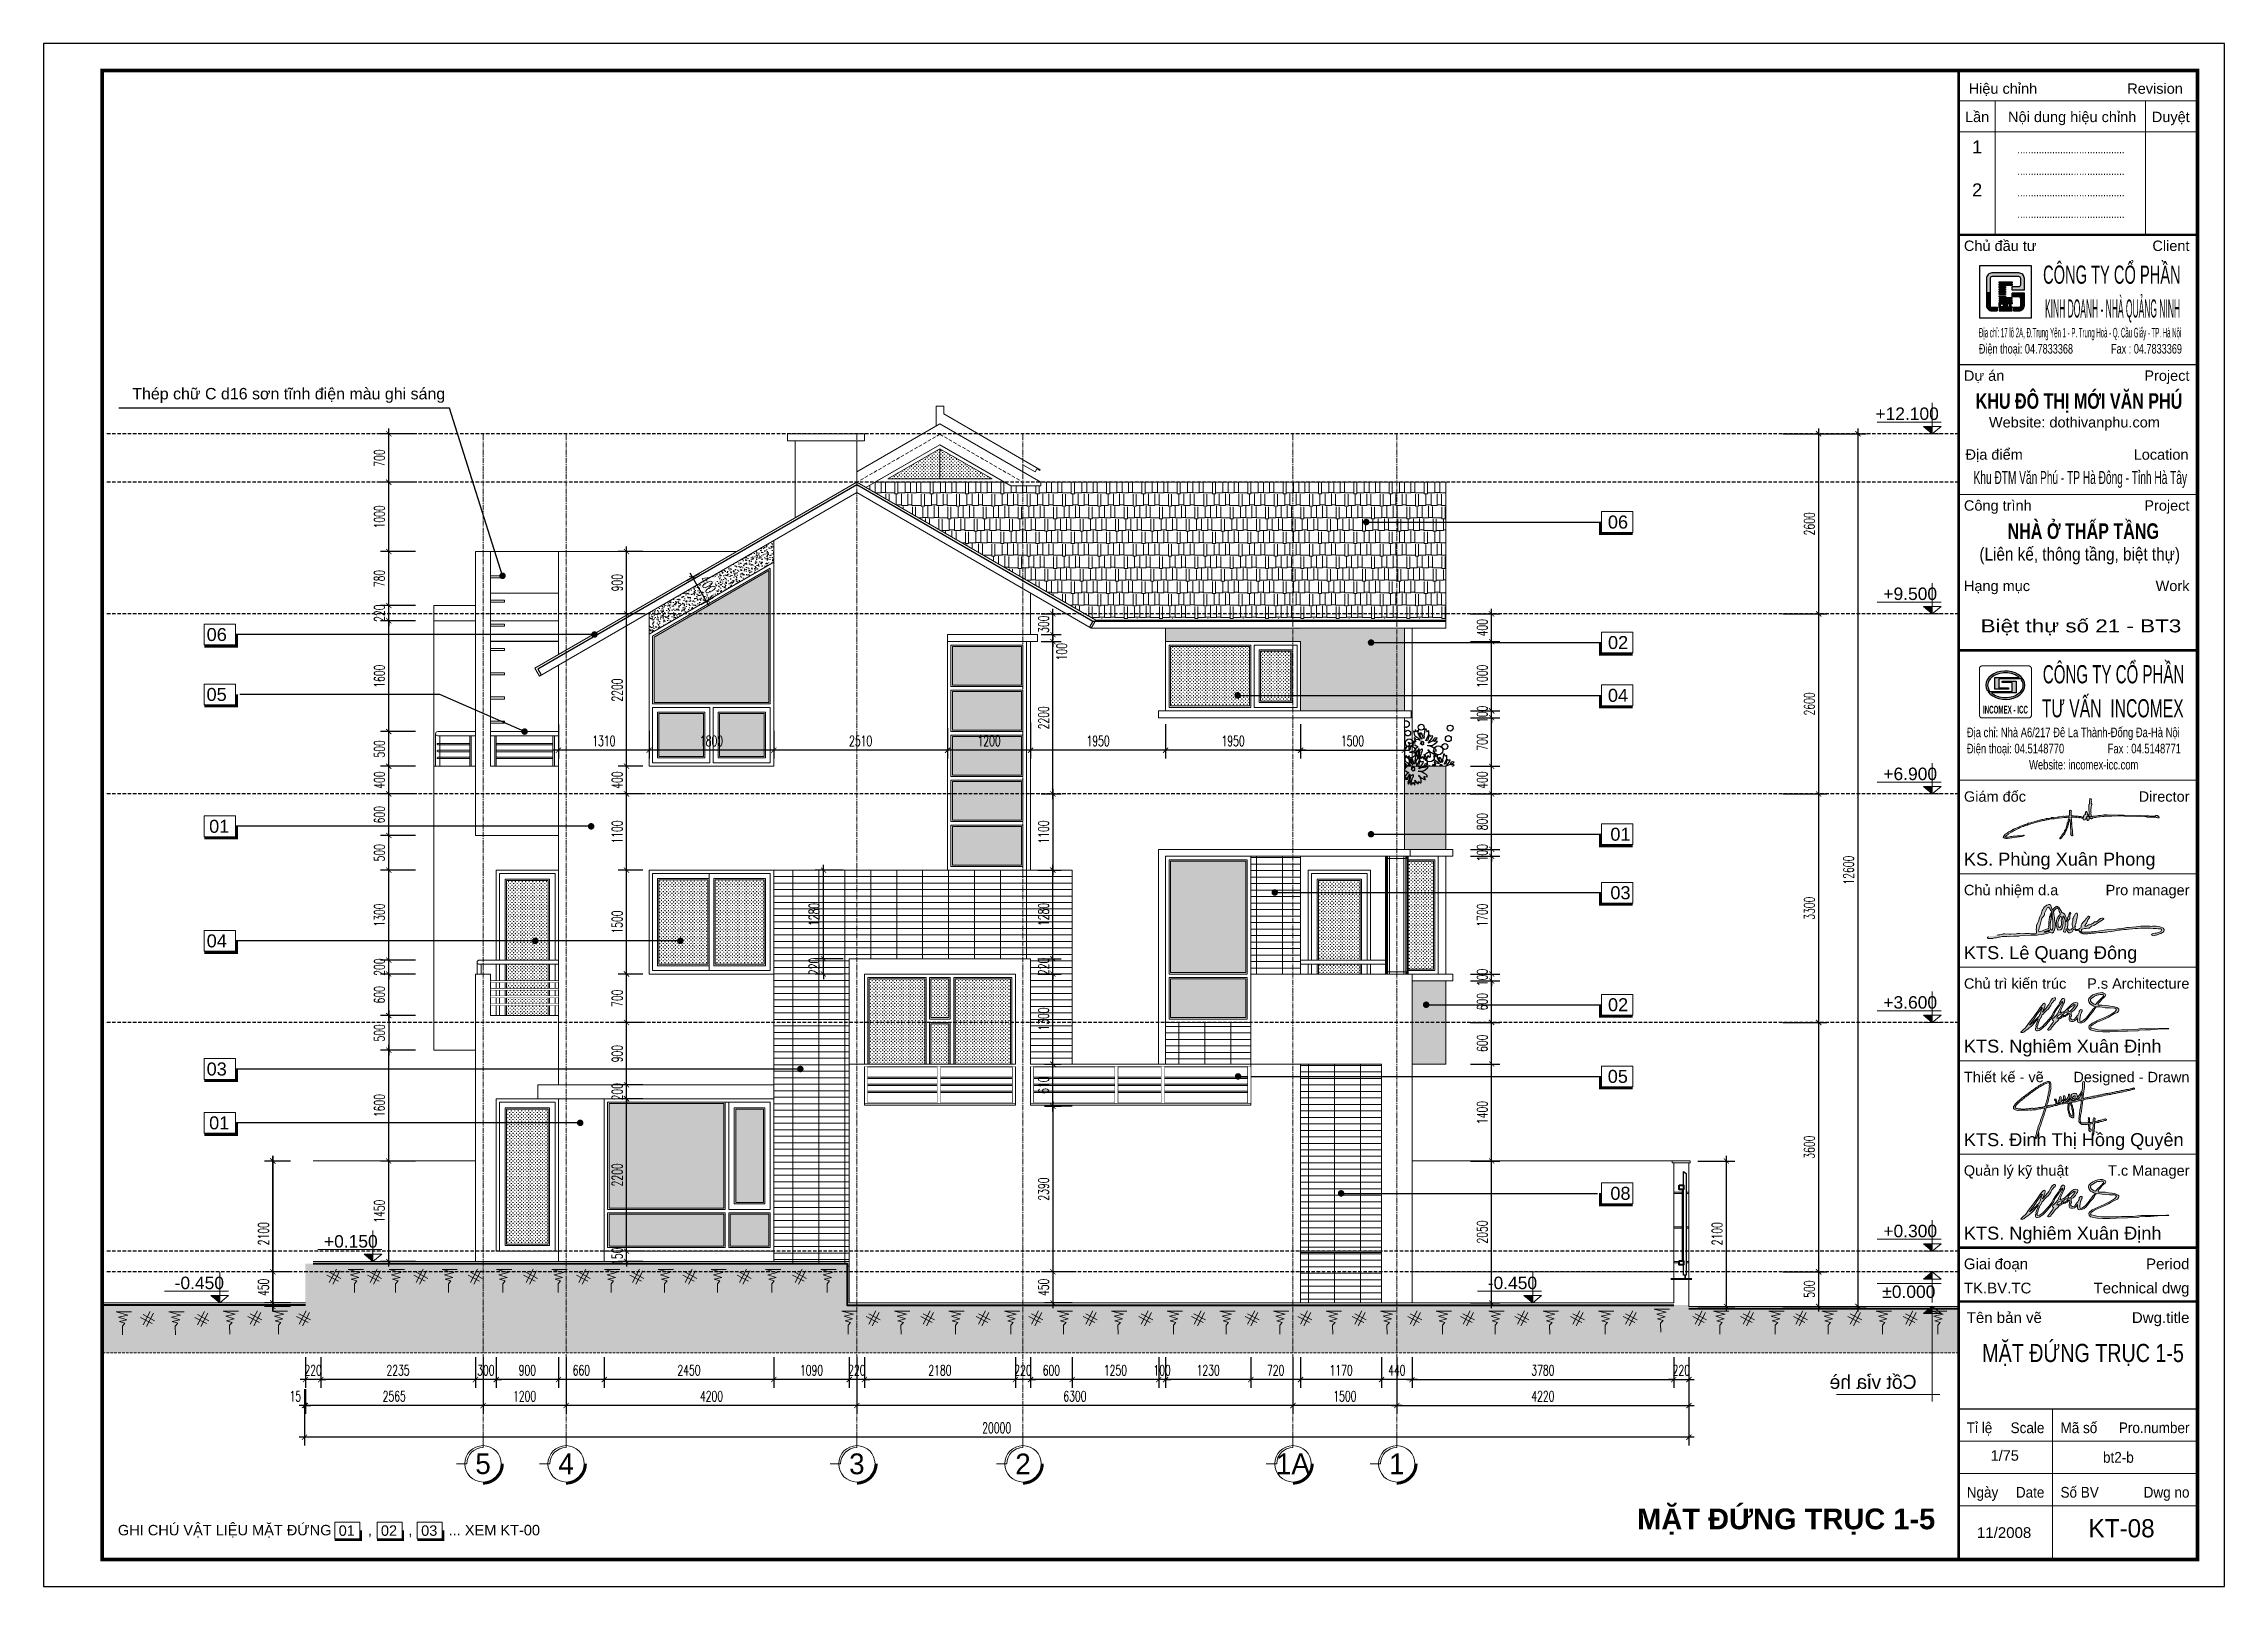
# Model space of a CAD drawing. Header units: millimetres. Extents: x -229618 to 2906, y -178063 to 96806.
# Drawn here: x -186113 to -154610, y -155647 to -133372 of the extents above; entities that cross this region are included whole.
import ezdxf
from ezdxf.enums import TextEntityAlignment as Align
from ezdxf.xclip import XClip

# ---------------------------------------------------------------- set-up
doc = ezdxf.new("R2010")
doc.units = ezdxf.units.MM
doc.header["$LTSCALE"] = 200
doc.header["$MEASUREMENT"] = 0
doc.header["$XCLIPFRAME"] = 0
doc.set_wipeout_variables(frame=1)
doc.header["$PDMODE"] = 3
doc.header["$PDSIZE"] = 50
for name, pattern in [('CENTER', [2, 1.25, -0.25, 0.25, -0.25]), ('CENTER2', [1.125, 0.75, -0.125, 0.125, -0.125]), ('DASHED2', [0.375, 0.25, -0.125])]:
    doc.linetypes.add(name, pattern=pattern)
doc.layers.get('0').update_dxf_attribs({"color": 95, "linetype": 'CONTINUOUS'})
doc.layers.get('DEFPOINTS').update_dxf_attribs({"linetype": 'CONTINUOUS'})
for name, color, linetype, lineweight in [('1noithat', 146, 'CONTINUOUS', 13), ('cat', 1, 'CONTINUOUS', 40), ('hatch', 250, 'CONTINUOUS', 5), ('nho', 252, 'CONTINUOUS', 15), ('thay', 7, 'CONTINUOUS', 18), ('tim', 18, 'CENTER2', 9)]:
    doc.layers.add(name, color=color, linetype=linetype, lineweight=lineweight)
for name, color, linetype in [('CUA', 145, 'CONTINUOUS'), ('DIM', 251, 'CONTINUOUS'), ('KHUNGTEN', 7, 'CONTINUOUS'), ('MANH', 9, 'CONTINUOUS'), ('NETTHAY', 252, 'CONTINUOUS'), ('NOITHAT', 99, 'CONTINUOUS'), ('TEXT', 33, 'CONTINUOUS'), ('TRUC', 251, 'CENTER'), ('VAT-LIEU', 251, 'CONTINUOUS')]:
    doc.layers.add(name, color=color, linetype=linetype)
doc.layers.add('in', color=203, linetype='CONTINUOUS', lineweight=5, plot=False)
doc.styles.add('Aria H B iso', font='Vharialb_0.ttf')
doc.styles.add('Aria H iso', font='Vharial_0.ttf')
doc.styles.add('Arial iso', font='vnarial_0.ttf')
doc.styles.add('Arial N  iso', font='vnarialn_0.ttf')
doc.styles.add('dam', font='Vhavanb_0.ttf', dxfattribs={"width": 0.9, "height": 450})
doc.styles.add('khung', font='Vhcentn_0.ttf')
doc.styles.add('NHO2', font='vncc-rms.shx', dxfattribs={"width": 0.65})
doc.styles.add('Scale', font='vnsimli.shx', dxfattribs={"width": 0.65, "bigfont": 'bigfont.shx'})
doc.styles.add('TEXT1', font='Vhavan_0.ttf', dxfattribs={"height": 200})
doc.dimstyles.new('Scale', dxfattribs={"dimscale": 75, "dimtxt": 2, "dimasz": 1, "dimexe": 1.6, "dimexo": 0, "dimgap": 0.8, "dimtad": 1, "dimdec": 0, "dimzin": 0, "dimdsep": 46, "dimtxsty": 'Scale', "dimblk": 'ARCHTICK', "dimcen": 0.1, "dimdle": 1, "dimclrd": 256, "dimclre": 256, "dimclrt": 3, "dimadec": 0, "dimazin": 0, "dimtfac": 1, "dimtdec": 0, "dimtix": 1, "dimtmove": 2, "dimatfit": 3, "dimldrblk": 'ARCHTICK', "dimfxl": 0, "dimtolj": 1, "dimtzin": 0, "dimarcsym": 0})
pattern_1 = [(180, (-343715.16, 0), (0, 93.75), []), (90, (-343715.16, 0), (375, 2e-14), [])]

msp = doc.modelspace()

# ---------------------------------------------------------------- texts
at = {"layer": 'TEXT'}
for s, height, style, p in [('ThÐp ch÷ C d16 s¬n tÜnh ®iÖn mµu ghi s¸ng', 165, 'Arial iso', (-184832.6, -138508.3)), ('ghi chó vËt liÖu mÆt ®øng         ,         ,         ... xem kt-00', 150.401, 'Aria H iso', (-185040, -154909.7))]:
    msp.add_text(s, height=height, dxfattribs=dict(at, style=style)).set_placement(p)
at = {"layer": 'TEXT', "linetype": 'Continuous', "style": 'dam'}
for s, p in [('5', (-179765.3, -153877.4)), ('4', (-178565.3, -153877.4)), ('3', (-174365.3, -153877.4)), ('2', (-171965.3, -153877.4)), ('1a', (-168065.3, -153877.4)), ('1', (-166565.3, -153877.4))]:
    msp.add_text(s, height=300, dxfattribs=at).set_placement(p, align=Align.MIDDLE)
at = {"layer": 'TEXT', "style": 'Aria H B iso'}
msp.add_text('mÆt ®øng trôc 1-5', height=300, dxfattribs=at).set_placement((-158787.1, -154822.4), align=Align.RIGHT)

# ---------------------------------------------------------------- blocks, each defined once
blk = doc.blocks.new('LO GO NHA QUANG NINH')
at = {"layer": 'hatch', "lineweight": -2}
for points in [[(865, 759, 0.414214), (759, 865), (241, 865, 0.414214), (135, 759), (135, 500), (205, 500), (205, 759, -0.414214), (241, 795), (759, 795, -0.414214), (795, 759), (795, 640, -0.414214), (759, 604), (632, 604), (632, 533), (865, 533)], [(342, 205), (241, 205, -0.414214), (205, 241), (205, 500), (135, 500), (135, 241, 0.414214), (241, 135), (342, 135)], [(865, 474), (632, 474), (632, 404), (759, 404, -0.414214), (795, 368), (795, 241, -0.414214), (759, 205), (658, 205), (658, 135), (759, 135, 0.414214), (865, 241)]]:
    blk.add_hatch(color=32, dxfattribs=at).paths.add_polyline_path(points)
h = blk.add_hatch(color=32, dxfattribs=at)
h.paths.add_polyline_path([(378, 428), (499, 428), (499, 404), (378, 404)])
h.paths.add_polyline_path([(378, 472), (499, 472), (499, 448), (378, 448)])
h.paths.add_polyline_path([(378, 516), (499, 516), (499, 492), (378, 492)])
h.paths.add_polyline_path([(378, 560), (499, 560), (499, 536), (378, 536)])
h.paths.add_polyline_path([(378, 604), (499, 604), (499, 580), (378, 580)])
h.paths.add_polyline_path([(378, 648), (632, 648), (632, 624), (378, 624)])
h.paths.add_polyline_path([(378, 692), (632, 692), (632, 668), (378, 668)])
h = blk.add_hatch(color=32, dxfattribs=at)
h.paths.add_polyline_path([(378, 316), (632, 316), (632, 340), (378, 340)])
h.paths.add_polyline_path([(378, 360), (632, 360), (632, 384), (378, 384)])
h.paths.add_polyline_path([(632, 216), (632, 188), (578, 188), (578, 296), (632, 296), (632, 268), (606, 268), (606, 216)])
h.paths.add_polyline_path([(558, 216), (558, 188), (503, 188), (503, 296), (558, 296), (558, 268), (532, 268), (532, 216)])
h.paths.add_polyline_path([(458, 216), (403, 216), (403, 268), (458, 268)], flags=16)
h.paths.add_polyline_path([(483, 188), (378, 188), (378, 296), (483, 296)])
h.paths.add_polyline_path([(378, 135), (632, 135), (632, 168), (378, 168)])
for p, q in [((632, 533), (632, 604)), ((865, 533), (632, 533)), ((865, 474), (632, 474)), ((632, 404), (632, 474)), ((342, 205), (342, 135)), ((658, 205), (658, 135))]:
    blk.add_line(p, q, dxfattribs=at)
for points in [[(865, 533), (865, 759, 0.414214), (759, 865), (241, 865, 0.414214), (135, 759), (135, 241, 0.414214), (241, 135), (342, 135)], [(632, 604), (759, 604, 0.414214), (795, 640), (795, 759, 0.414214), (759, 795), (241, 795, 0.414214), (205, 759), (205, 241, 0.414214), (241, 205), (342, 205)], [(658, 135), (759, 135, 0.414214), (865, 241), (865, 474)], [(658, 205), (759, 205, 0.414214), (795, 241), (795, 368, 0.414214), (759, 404), (632, 404)]]:
    blk.add_lwpolyline(points, format="xyb", dxfattribs=at)
for points in [[(378, 692), (632, 692), (632, 668), (378, 668)], [(378, 648), (632, 648), (632, 624), (378, 624)], [(378, 604), (499, 604), (499, 580), (378, 580)], [(378, 560), (499, 560), (499, 536), (378, 536)], [(378, 516), (499, 516), (499, 492), (378, 492)], [(378, 472), (499, 472), (499, 448), (378, 448)], [(378, 428), (499, 428), (499, 404), (378, 404)], [(378, 360), (632, 360), (632, 384), (378, 384)], [(378, 316), (632, 316), (632, 340), (378, 340)], [(483, 188), (378, 188), (378, 296), (483, 296)], [(378, 135), (632, 135), (632, 168), (378, 168)], [(458, 216), (403, 216), (403, 268), (458, 268)]]:
    blk.add_lwpolyline(points, close=True, dxfattribs=at)
for points in [[(558, 216), (558, 188), (503, 188), (503, 296), (558, 296), (558, 268), (532, 268), (532, 216), (558, 216)], [(632, 216), (632, 188), (578, 188), (578, 296), (632, 296), (632, 268), (606, 268), (606, 216), (632, 216)]]:
    blk.add_lwpolyline(points, dxfattribs=at)
at = {"layer": 'thay', "lineweight": -2}
blk.add_lwpolyline([(0, 0), (1000, 0), (1000, 1000), (0, 1000)], close=True, dxfattribs=at)
blk = doc.blocks.new('a dong')
at = {"layer": 'hatch', "ltscale": 30}
h = blk.add_hatch(color=256, dxfattribs=at)
h.paths.add_polyline_path([(989, 288), (981, 297), (976, 303), (962, 308), (954, 308), (948, 319), (945, 326), (931, 354), (919, 372), (912, 378), (897, 392), (889, 394), (879, 390), (869, 384), (862, 378), (852, 370), (849, 365), (840, 357), (834, 349), (840, 337), (844, 316), (850, 333), (857, 342), (871, 357), (877, 363), (885, 370), (892, 372), (897, 371), (903, 363), (911, 343), (917, 325), (927, 314), (931, 305), (928, 286), (922, 279), (915, 273), (904, 259), (893, 240), (887, 223), (881, 213), (881, 195), (880, 180), (879, 165), (879, 151), (887, 125), (892, 110), (895, 98), (904, 87), (928, 92), (938, 92), (948, 99), (955, 115), (961, 126), (962, 137), (962, 146), (964, 160), (969, 171), (970, 182), (970, 195), (970, 206), (968, 211), (965, 222), (965, 236), (963, 249), (962, 259), (963, 264), (974, 267), (984, 245), (986, 237), (990, 219), (993, 210), (996, 193), (996, 188), (994, 147), (993, 138), (989, 129), (985, 124), (978, 86), (971, 80), (973, 66), (986, 64), (993, 64), (999, 66), (1005, 84), (1004, 93), (1005, 102), (1012, 106), (1016, 100), (1019, 90), (1020, 81), (1023, 71), (1030, 65), (1042, 55), (1051, 53), (1059, 55), (1073, 64), (1083, 68), (1098, 92), (1107, 99), (1114, 96), (1120, 91), (1129, 83), (1150, 82), (1164, 87), (1172, 87), (1175, 82), (1175, 73), (1181, 61), (1189, 56), (1196, 51), (1207, 49), (1213, 49), (1221, 45), (1226, 43), (1253, 43), (1270, 43), (1283, 43), (1307, 45), (1318, 45), (1329, 48), (1364, 49), (1380, 51), (1393, 52), (1425, 56), (1439, 56), (1478, 58), (1502, 63), (1521, 64), (1563, 70), (1572, 68), (1655, 83), (1689, 89), (1723, 93), (1750, 96), (1779, 97), (1810, 100), (1855, 104), (1888, 110), (1922, 111), (1958, 113), (2041, 113), (2085, 115), (2119, 111), (2162, 110), (2184, 106), (2203, 106), (2224, 103), (2228, 96), (2227, 87), (2220, 71), (2191, 58), (2176, 52), (2162, 50), (2147, 48), (2126, 45), (2113, 40), (2101, 33), (2102, 26), (2112, 20), (2120, 16), (2134, 19), (2151, 26), (2159, 26), (2185, 34), (2201, 42), (2217, 46), (2239, 56), (2249, 64), (2256, 73), (2261, 82), (2262, 98), (2254, 106), (2254, 115), (2204, 129), (2189, 133), (2160, 139), (2144, 138), (2111, 137), (2100, 136), (2077, 137), (1998, 138), (1980, 140), (1963, 137), (1929, 135), (1901, 132), (1803, 121), (1786, 120), (1764, 118), (1743, 115), (1727, 110), (1711, 107), (1680, 105), (1667, 103), (1647, 99), (1583, 93), (1547, 95), (1384, 72), (1371, 72), (1353, 68), (1326, 67), (1313, 61), (1284, 61), (1229, 64), (1212, 65), (1206, 66), (1201, 84), (1205, 91), (1211, 99), (1228, 107), (1243, 109), (1264, 109), (1286, 114), (1300, 113), (1333, 137), (1361, 147), (1382, 162), (1433, 193), (1480, 225), (1489, 229), (1490, 237), (1479, 242), (1463, 241), (1446, 235), (1430, 226), (1411, 208), (1394, 196), (1371, 196), (1350, 174), (1335, 167), (1321, 161), (1306, 158), (1293, 155), (1269, 140), (1255, 139), (1245, 138), (1246, 142), (1249, 148), (1253, 157), (1255, 164), (1266, 172), (1267, 175), (1284, 219), (1296, 235), (1304, 248), (1308, 257), (1309, 263), (1299, 266), (1291, 266), (1287, 263), (1276, 253), (1265, 238), (1256, 227), (1248, 215), (1233, 199), (1225, 190), (1208, 170), (1198, 150), (1198, 142), (1200, 127), (1196, 117), (1178, 108), (1168, 101), (1154, 98), (1138, 98), (1131, 100), (1124, 105), (1123, 110), (1116, 120), (1119, 126), (1125, 134), (1119, 145), (1126, 162), (1129, 172), (1134, 188), (1134, 203), (1137, 213), (1140, 220), (1148, 245), (1148, 257), (1152, 275), (1152, 288), (1152, 294), (1149, 299), (1142, 304), (1136, 304), (1127, 300), (1122, 292), (1119, 283), (1111, 268), (1105, 261), (1100, 247), (1090, 236), (1093, 202), (1088, 191), (1085, 180), (1083, 156), (1087, 139), (1090, 128), (1095, 119), (1088, 115), (1078, 104), (1067, 94), (1052, 86), (1043, 89), (1039, 95), (1030, 103), (1026, 111), (1023, 124), (1024, 136), (1027, 146), (1027, 156), (1027, 169), (1027, 178), (1027, 184), (1027, 194), (1036, 215), (1044, 226), (1055, 239), (1052, 268), (1057, 284), (1061, 296), (1066, 302), (1059, 318), (1044, 298), (1043, 287), (1042, 276), (1035, 268), (1031, 261), (1024, 241), (1025, 232), (1025, 221), (1021, 210), (1010, 200), (1007, 205), (1006, 211), (1006, 241), (1005, 252), (1004, 257), (998, 269), (993, 278)])
h.paths.add_polyline_path([(938, 265), (947, 251), (951, 235), (944, 218), (945, 183), (946, 164), (941, 143), (939, 136), (925, 123), (919, 123), (911, 125), (905, 132), (904, 147), (903, 156), (902, 190), (909, 207), (913, 221), (915, 234), (920, 241), (927, 253)], flags=16)
h.paths.add_polyline_path([(806, 412), (796, 418), (783, 416), (776, 414), (761, 407), (754, 403), (743, 396), (728, 385), (717, 369), (712, 360), (707, 352), (701, 338), (696, 324), (687, 291), (681, 283), (672, 268), (668, 259), (652, 201), (644, 188), (638, 178), (625, 146), (625, 129), (625, 122), (621, 92), (627, 78), (627, 71), (627, 62), (627, 56), (629, 49), (626, 48), (611, 43), (562, 42), (555, 42), (539, 46), (516, 47), (484, 45), (477, 44), (458, 43), (412, 45), (399, 44), (384, 44), (366, 42), (300, 35), (276, 36), (222, 40), (202, 40), (190, 37), (159, 30), (139, 27), (122, 26), (83, 13), (68, 12), (44, 11), (33, 12), (15, 4), (0, 0), (0, -9), (7, -18), (37, -18), (46, -18), (66, -18), (76, -15), (91, -12), (111, -9), (130, -7), (140, -2), (154, -1), (188, 7), (230, 7), (248, 7), (268, 4), (278, 8), (338, 10), (362, 10), (385, 11), (399, 13), (414, 15), (556, 23), (608, 23), (636, 22), (652, 30), (691, 33), (710, 37), (721, 36), (774, 51), (785, 55), (795, 58), (802, 61), (809, 59), (820, 53), (827, 51), (843, 61), (847, 75), (850, 80), (859, 91), (864, 130), (864, 144), (864, 157), (865, 172), (864, 179), (858, 224), (859, 247), (853, 273), (850, 287), (848, 307), (844, 316), (840, 337), (834, 349), (825, 361), (811, 398)])
h.paths.add_polyline_path([(782, 384), (798, 365), (804, 352), (812, 339), (822, 325), (827, 304), (828, 291), (829, 291), (828, 290), (829, 286), (828, 272), (828, 258), (834, 214), (834, 193), (835, 168), (836, 155), (837, 133), (837, 123), (835, 112), (833, 100), (822, 87), (820, 89), (818, 91), (817, 92), (815, 94), (808, 102), (802, 120), (801, 146), (802, 165), (803, 184), (806, 204), (810, 213), (815, 246), (815, 250), (815, 262), (815, 275), (818, 284), (822, 290), (828, 291), (827, 304), (822, 325), (818, 314), (813, 304), (807, 294), (802, 280), (802, 267), (795, 260), (794, 252), (790, 220), (790, 215), (788, 211), (786, 203), (784, 192), (785, 177), (785, 166), (785, 151), (782, 132), (783, 123), (781, 115), (781, 105), (768, 103), (743, 97), (723, 87), (705, 78), (663, 68), (657, 71), (653, 81), (658, 95), (664, 129), (670, 137), (697, 241), (726, 274), (729, 290), (730, 305), (763, 374)], flags=16)
h.paths.add_polyline_path([(785, 88), (787, 87), (790, 87), (792, 84), (795, 81), (789, 77), (783, 73), (780, 72), (777, 71), (766, 70), (749, 64), (741, 62), (731, 62), (726, 63), (725, 65), (733, 67), (740, 70), (746, 73), (756, 75), (765, 79), (768, 81), (776, 84)], flags=16)
for points in [[(15, 4), (0, 0), (0, -9), (7, -18), (37, -18), (46, -18), (66, -18), (76, -15), (91, -12), (111, -9), (130, -7), (140, -2), (154, -1), (188, 7), (230, 7), (248, 7), (268, 4), (278, 8), (338, 10), (362, 10), (385, 11), (399, 13), (414, 15), (556, 23), (608, 23), (636, 22), (652, 30), (691, 33), (710, 37), (721, 36), (774, 51), (785, 55), (795, 58), (802, 61), (809, 59), (820, 53), (827, 51), (827, 51), (843, 61), (847, 75), (850, 80), (859, 91), (864, 130), (864, 144), (864, 157), (865, 172), (864, 179), (858, 224), (859, 247), (853, 273), (850, 287), (848, 307), (844, 316), (840, 337), (834, 349), (825, 361), (811, 398), (806, 412), (796, 418), (783, 416), (776, 414), (761, 407), (754, 403), (743, 396), (728, 385), (717, 369), (712, 360), (707, 352), (701, 338), (696, 324), (687, 291), (681, 283), (672, 268), (668, 259), (652, 201), (644, 188), (638, 178), (625, 146), (625, 129), (625, 122), (621, 92), (627, 78), (627, 71), (627, 62), (627, 56), (629, 49), (626, 48), (611, 43), (562, 42), (555, 42), (539, 46), (516, 47), (484, 45), (477, 44), (458, 43), (412, 45), (399, 44), (384, 44), (366, 42), (300, 35), (276, 36), (222, 40), (202, 40), (190, 37), (159, 30), (139, 27), (122, 26)], [(781, 105), (768, 103), (743, 97), (723, 87), (705, 78), (663, 68), (657, 71), (653, 81), (658, 95), (664, 129), (670, 137), (697, 241), (726, 274), (729, 290), (730, 305), (763, 374), (782, 384), (782, 384), (782, 384), (798, 365), (804, 352), (812, 339), (822, 325), (822, 325), (827, 304), (829, 286), (828, 258), (834, 214), (834, 193), (835, 168), (836, 143), (837, 123), (833, 100), (833, 100), (822, 87), (822, 87), (808, 102), (802, 120), (801, 146), (803, 184), (806, 204), (806, 204), (814, 221), (815, 232), (815, 242), (815, 250), (815, 262), (815, 275), (818, 284), (822, 290), (828, 291)], [(781, 105), (781, 115), (783, 123), (782, 132), (785, 151), (785, 166), (785, 177), (784, 192), (786, 203), (788, 211), (790, 215), (790, 220), (794, 252), (795, 260), (802, 267), (802, 280), (807, 294), (813, 304), (818, 314), (818, 314), (822, 325), (822, 325)], [(822, 87), (833, 100), (835, 112), (837, 123), (837, 133), (836, 155), (835, 168), (834, 193), (834, 214), (828, 258), (828, 272), (829, 286), (828, 291), (829, 291), (820, 287), (815, 268), (815, 246), (810, 213), (802, 165), (801, 146), (802, 120), (808, 102), (815, 94), (815, 94), (815, 91)], [(834, 349), (840, 357), (849, 365), (852, 370), (862, 378), (869, 384), (879, 390), (889, 394), (897, 392), (912, 378), (919, 372), (931, 354), (945, 326), (948, 319), (954, 308), (962, 308), (976, 303), (981, 297), (989, 288), (993, 278), (998, 269), (1004, 257), (1005, 252), (1006, 241), (1006, 211), (1007, 205), (1010, 200), (1010, 200), (1010, 200), (1021, 210), (1025, 221), (1025, 232), (1024, 241), (1031, 261), (1035, 268), (1042, 276), (1043, 287), (1044, 298), (1059, 318), (1059, 318), (1066, 302), (1061, 296), (1057, 284), (1052, 268), (1055, 239), (1055, 239), (1044, 226), (1036, 215), (1027, 194), (1027, 184), (1027, 178), (1027, 169), (1027, 156), (1027, 146), (1024, 136), (1023, 124), (1026, 111), (1030, 103), (1030, 103), (1039, 95), (1043, 89), (1052, 86), (1067, 94), (1078, 104), (1088, 115), (1095, 119), (1090, 128), (1087, 139), (1083, 156), (1085, 180), (1088, 191), (1093, 202), (1090, 236), (1100, 247), (1105, 261), (1111, 268), (1119, 283), (1122, 292), (1127, 300), (1136, 304), (1142, 304), (1149, 299), (1152, 294), (1152, 288), (1152, 275), (1148, 257), (1148, 245), (1140, 220), (1137, 213), (1134, 203), (1134, 188), (1129, 172), (1126, 162), (1119, 145), (1119, 145), (1125, 134), (1119, 126), (1116, 120), (1123, 110), (1124, 105), (1131, 100), (1138, 98), (1154, 98), (1168, 101), (1178, 108), (1196, 117), (1200, 127), (1198, 142), (1198, 150), (1208, 170), (1225, 190), (1233, 199), (1248, 215), (1256, 227), (1265, 238), (1276, 253), (1287, 263), (1291, 266), (1299, 266), (1299, 266), (1309, 263), (1308, 257), (1304, 248), (1296, 235), (1284, 219), (1267, 175), (1266, 172), (1255, 164), (1253, 157), (1249, 148), (1246, 142), (1245, 138), (1255, 139), (1269, 140), (1293, 155), (1306, 158), (1321, 161), (1335, 167), (1350, 174), (1371, 196), (1394, 196), (1411, 208), (1430, 226), (1446, 235), (1463, 241), (1479, 242), (1479, 242), (1490, 237), (1489, 229), (1480, 225), (1433, 193), (1382, 162), (1361, 147), (1333, 137), (1300, 113), (1286, 114), (1264, 109), (1243, 109), (1228, 107), (1211, 99), (1211, 99), (1205, 91), (1201, 84), (1206, 66), (1212, 65), (1229, 64), (1284, 61), (1313, 61), (1326, 67), (1353, 68), (1371, 72), (1384, 72), (1547, 95), (1583, 93), (1647, 99), (1667, 103), (1680, 105), (1711, 107), (1727, 110), (1743, 115), (1764, 118), (1786, 120), (1803, 121), (1901, 132), (1929, 135), (1963, 137), (1980, 140), (1998, 138), (2077, 137), (2077, 137), (2100, 136), (2111, 137), (2144, 138), (2160, 139), (2189, 133), (2204, 129), (2254, 115), (2254, 106), (2262, 98), (2262, 98), (2261, 82), (2256, 73), (2249, 64), (2239, 56), (2217, 46), (2201, 42), (2185, 34), (2159, 26), (2151, 26), (2134, 19), (2120, 16), (2112, 20), (2102, 26), (2102, 26), (2101, 33), (2113, 40), (2126, 45), (2126, 45), (2147, 48), (2162, 50), (2176, 52), (2191, 58), (2220, 71), (2220, 71), (2227, 87), (2228, 96), (2224, 103), (2203, 106), (2184, 106), (2162, 110), (2119, 111), (2085, 115), (2041, 113), (1958, 113), (1958, 113), (1922, 111), (1888, 110), (1855, 104), (1810, 100), (1779, 97), (1750, 96), (1723, 93), (1689, 89), (1655, 83), (1572, 68), (1563, 70), (1521, 64), (1502, 63), (1478, 58), (1439, 56), (1425, 56), (1393, 52), (1380, 51), (1364, 49), (1329, 48), (1318, 45), (1307, 45), (1283, 43), (1258, 43), (1226, 43), (1216, 47), (1202, 57), (1202, 57), (1186, 74)], [(1283, 43), (1270, 43), (1253, 43), (1226, 43), (1221, 45), (1213, 49), (1207, 49), (1196, 51), (1189, 56), (1181, 61), (1175, 73), (1175, 82), (1172, 87), (1164, 87), (1150, 82), (1129, 83), (1120, 91), (1114, 96), (1107, 99), (1098, 92), (1083, 68), (1073, 64), (1059, 55), (1051, 53), (1042, 55), (1030, 65), (1023, 71), (1020, 81), (1019, 90), (1016, 100), (1012, 106), (1005, 102), (1004, 93), (1005, 84), (999, 66), (993, 64), (986, 64), (973, 66), (971, 80), (978, 86), (985, 124), (989, 129), (993, 138), (994, 147), (996, 188), (996, 193), (993, 210), (990, 219), (986, 237), (984, 245), (974, 267), (974, 267), (963, 264), (962, 259), (963, 249), (965, 236), (965, 222), (968, 211), (970, 206), (970, 195), (970, 182), (969, 171), (964, 160), (962, 146), (962, 137), (961, 126), (955, 115), (948, 99), (948, 99), (938, 92), (928, 92), (904, 87), (904, 87), (895, 98), (892, 110), (887, 125), (879, 151), (879, 165), (880, 180), (881, 195), (881, 213), (887, 223), (893, 240), (904, 259), (915, 273), (922, 279), (928, 286), (931, 305), (927, 314), (917, 325), (911, 343), (903, 363), (897, 371), (892, 372), (885, 370), (877, 363), (871, 357), (857, 342), (850, 333), (844, 316)], [(726, 65), (733, 67), (746, 73), (756, 75), (763, 78), (768, 81), (776, 84), (785, 88), (790, 87), (795, 81), (783, 73), (777, 71), (766, 70), (749, 64), (741, 62), (731, 62), (726, 63), (725, 65), (725, 65)], [(725, 64), (729, 66), (733, 67), (740, 70), (751, 74), (756, 75), (776, 84), (785, 88), (787, 87), (790, 87), (792, 84), (795, 81), (795, 81), (789, 77), (783, 73), (780, 72), (766, 70), (749, 64), (736, 62), (728, 62), (725, 65)], [(815, 94), (817, 92), (818, 91), (818, 91), (820, 89), (822, 87)], [(938, 265), (927, 253), (920, 241), (915, 234), (913, 221), (909, 207), (902, 190), (903, 156), (904, 147), (905, 132), (911, 125), (919, 123), (925, 123), (939, 136), (941, 143), (946, 164), (945, 183), (944, 218), (951, 235), (947, 251), (938, 265)]]:
    blk.add_lwpolyline(points, dxfattribs=at)
blk = doc.blocks.new('anhphong-gd')
at = {"layer": 'hatch', "ltscale": 30}
h = blk.add_hatch(color=256, dxfattribs=at)
edge = h.paths.add_edge_path()
edge.add_line((-1, 5), (-45, -1))
edge.add_line((-45, -1), (-97, -3))
edge.add_line((-97, -3), (-133, -7))
edge.add_line((-133, -7), (-153, -10))
edge.add_line((-153, -10), (-176, -14))
edge.add_line((-176, -14), (-193, -14))
edge.add_line((-193, -14), (-228, -20))
edge.add_line((-228, -20), (-247, -20))
edge.add_line((-247, -20), (-267, -20))
edge.add_line((-267, -20), (-270, -20))
edge.add_line((-270, -20), (-270, -16))
edge.add_line((-270, -16), (-264, -11))
edge.add_line((-264, -11), (-255, -5))
edge.add_line((-255, -5), (-244, 5))
edge.add_line((-244, 5), (-237, 13))
edge.add_line((-237, 13), (-223, 23))
edge.add_line((-223, 23), (-215, 29))
edge.add_line((-215, 29), (-189, 44))
edge.add_line((-189, 44), (-179, 52))
edge.add_line((-179, 52), (-169, 57))
edge.add_line((-169, 57), (-142, 72))
edge.add_line((-142, 72), (-132, 77))
edge.add_line((-132, 77), (-124, 79))
edge.add_line((-124, 79), (-96, 95))
edge.add_line((-96, 95), (-87, 100))
edge.add_line((-87, 100), (-79, 103))
edge.add_line((-79, 103), (-51, 117))
edge.add_line((-51, 117), (-41, 122))
edge.add_line((-41, 122), (-15, 131))
edge.add_line((-15, 131), (-6, 133))
edge.add_line((-6, 133), (-1, 137))
edge.add_line((-1, 137), (8, 140))
edge.add_line((8, 140), (15, 142))
edge.add_line((15, 142), (44, 152))
edge.add_line((44, 152), (54, 152))
edge.add_line((54, 152), (63, 159))
edge.add_line((63, 159), (90, 166))
edge.add_line((90, 166), (102, 169))
edge.add_line((102, 169), (109, 174))
edge.add_line((109, 174), (139, 181))
edge.add_line((139, 181), (149, 186))
edge.add_line((149, 186), (163, 189))
edge.add_line((163, 189), (188, 196))
edge.add_line((188, 196), (200, 199))
edge.add_line((200, 199), (209, 201))
edge.add_line((209, 201), (231, 206))
edge.add_line((231, 206), (242, 209))
edge.add_line((242, 209), (262, 215))
edge.add_line((262, 215), (274, 218))
edge.add_line((274, 218), (281, 220))
edge.add_line((281, 220), (297, 220))
edge.add_line((297, 220), (311, 224))
edge.add_line((311, 224), (324, 226))
edge.add_line((324, 226), (336, 228))
edge.add_line((336, 228), (363, 234))
edge.add_line((363, 234), (375, 237))
edge.add_line((375, 237), (396, 241))
edge.add_line((396, 241), (408, 241))
edge.add_line((408, 241), (443, 245))
edge.add_line((443, 245), (455, 246))
edge.add_line((455, 246), (550, 259))
edge.add_line((550, 259), (579, 263))
edge.add_line((579, 263), (627, 263))
edge.add_line((627, 263), (646, 266))
edge.add_line((646, 266), (651, 266))
edge.add_line((651, 266), (655, 266))
edge.add_line((655, 266), (655, 260))
edge.add_line((655, 260), (641, 223))
edge.add_line((641, 223), (638, 196))
edge.add_line((638, 196), (628, 180))
edge.add_line((628, 180), (628, 168))
edge.add_line((628, 168), (617, 132))
edge.add_line((617, 132), (612, 112))
edge.add_line((612, 112), (606, 93))
edge.add_line((606, 93), (587, 67))
edge.add_line((587, 67), (580, 43))
edge.add_line((580, 43), (564, 25))
edge.add_line((564, 25), (554, 15))
edge.add_line((554, 15), (549, 5))
edge.add_line((549, 5), (541, -11))
edge.add_line((541, -11), (529, -19))
edge.add_line((529, -19), (529, -27))
edge.add_line((529, -27), (526, -33))
edge.add_line((526, -33), (523, -32))
edge.add_line((523, -32), (522, -35))
edge.add_line((522, -35), (518, -35))
edge.add_line((518, -35), (518, -42))
edge.add_line((518, -42), (521, -44))
edge.add_line((521, -44), (524, -45))
edge.add_line((524, -45), (527, -45))
edge.add_line((527, -45), (530, -42))
edge.add_line((530, -42), (534, -39))
edge.add_line((534, -39), (538, -37))
edge.add_line((538, -37), (543, -32))
edge.add_line((543, -32), (547, -27))
edge.add_line((547, -27), (553, -18))
edge.add_line((553, -18), (558, -13))
edge.add_line((558, -13), (565, -5))
edge.add_line((565, -5), (568, 2))
edge.add_line((568, 2), (573, 8))
edge.add_line((573, 8), (574, 9))
edge.add_line((574, 9), (590, 28))
edge.add_line((590, 28), (596, 45))
edge.add_line((596, 45), (604, 58))
edge.add_line((604, 58), (617, 85))
edge.add_line((617, 85), (621, 99))
edge.add_line((621, 99), (623, 109))
edge.add_line((623, 109), (633, 127))
edge.add_line((633, 127), (635, 139))
edge.add_line((635, 139), (642, 160))
edge.add_line((642, 160), (646, 166))
edge.add_line((646, 166), (646, 173))
edge.add_line((646, 173), (651, 198))
edge.add_line((651, 198), (659, 220))
edge.add_line((659, 220), (661, 225))
edge.add_line((661, 225), (661, 235))
edge.add_line((661, 235), (663, 238))
edge.add_line((663, 238), (666, 238))
edge.add_line((666, 238), (666, 233))
edge.add_line((666, 233), (666, 228))
edge.add_line((666, 228), (667, 218))
edge.add_line((667, 218), (673, 168))
edge.add_line((673, 168), (673, 139))
edge.add_line((673, 139), (673, 118))
edge.add_line((673, 118), (677, 83))
edge.add_line((677, 83), (677, 61))
edge.add_line((677, 61), (677, 51))
edge.add_line((677, 51), (680, 41))
edge.add_line((680, 41), (684, 34))
edge.add_line((684, 34), (680, 32))
edge.add_line((680, 32), (677, 31))
edge.add_line((677, 31), (676, 26))
edge.add_line((676, 26), (678, 22))
edge.add_line((678, 22), (678, 19))
edge.add_line((678, 19), (678, 17))
edge.add_line((678, 17), (680, 13))
edge.add_line((680, 13), (682, 10))
edge.add_line((682, 10), (684, 6))
edge.add_line((684, 6), (685, 3))
edge.add_line((685, 3), (686, 1))
edge.add_line((686, 1), (692, -4))
edge.add_line((692, -4), (694, -4))
edge.add_line((694, -4), (696, 0))
edge.add_line((696, 0), (699, 1))
edge.add_line((699, 1), (701, 2))
edge.add_line((701, 2), (708, -1))
edge.add_line((708, -1), (708, 2))
edge.add_line((708, 2), (708, 5))
edge.add_line((708, 5), (709, 8))
edge.add_line((709, 8), (709, 11))
edge.add_line((709, 11), (709, 14))
edge.add_line((709, 14), (708, 18))
edge.add_line((708, 18), (707, 20))
edge.add_line((707, 20), (706, 23))
edge.add_line((706, 23), (704, 27))
edge.add_line((704, 27), (704, 30))
edge.add_line((704, 30), (704, 33))
edge.add_line((704, 33), (703, 38))
edge.add_line((703, 38), (702, 44))
edge.add_line((702, 44), (703, 46))
edge.add_line((703, 46), (703, 48))
edge.add_line((703, 48), (701, 61))
edge.add_line((701, 61), (701, 65))
edge.add_line((701, 65), (702, 70))
edge.add_line((702, 70), (702, 76))
edge.add_line((702, 76), (698, 96))
edge.add_line((698, 96), (698, 99))
edge.add_line((698, 99), (698, 103))
edge.add_line((698, 103), (698, 107))
edge.add_line((698, 107), (697, 110))
edge.add_line((697, 110), (695, 126))
edge.add_line((695, 126), (694, 130))
edge.add_line((694, 130), (694, 136))
edge.add_line((694, 136), (694, 141))
edge.add_line((694, 141), (691, 159))
edge.add_line((691, 159), (690, 163))
edge.add_line((690, 163), (690, 168))
edge.add_line((690, 168), (690, 172))
edge.add_line((690, 172), (690, 175))
edge.add_line((690, 175), (691, 178))
edge.add_line((691, 178), (691, 193))
edge.add_line((691, 193), (690, 196))
edge.add_line((690, 196), (689, 202))
edge.add_line((689, 202), (689, 206))
edge.add_line((689, 206), (689, 209))
edge.add_line((689, 209), (687, 226))
edge.add_line((687, 226), (686, 229))
edge.add_line((686, 229), (687, 235))
edge.add_line((687, 235), (687, 240))
edge.add_line((687, 240), (685, 259))
edge.add_line((685, 259), (684, 265))
edge.add_line((684, 265), (691, 268))
edge.add_line((691, 268), (700, 268))
edge.add_line((700, 268), (717, 268))
edge.add_line((717, 268), (722, 267))
edge.add_line((722, 267), (730, 267))
edge.add_line((730, 267), (740, 266))
edge.add_line((740, 266), (750, 262))
edge.add_line((750, 262), (754, 264))
edge.add_line((754, 264), (761, 265))
edge.add_line((761, 265), (785, 264))
edge.add_line((785, 264), (791, 260))
edge.add_line((791, 260), (797, 259))
edge.add_line((797, 259), (806, 260))
edge.add_line((806, 260), (810, 260))
edge.add_line((810, 260), (824, 256))
edge.add_line((824, 256), (827, 255))
edge.add_line((827, 255), (838, 253))
edge.add_line((838, 253), (848, 250))
edge.add_line((848, 250), (855, 245))
edge.add_line((855, 245), (858, 240))
edge.add_line((858, 240), (863, 229))
edge.add_line((863, 229), (867, 228))
edge.add_line((867, 228), (874, 227))
edge.add_line((874, 227), (886, 230))
edge.add_line((886, 230), (884, 234))
edge.add_line((884, 234), (889, 241))
edge.add_line((889, 241), (891, 244))
edge.add_line((891, 244), (896, 242))
edge.add_line((896, 242), (898, 241))
edge.add_line((898, 241), (901, 241))
edge.add_line((901, 241), (901, 249))
edge.add_line((901, 249), (901, 255))
edge.add_line((901, 255), (903, 258))
edge.add_line((903, 258), (909, 266))
edge.add_line((909, 266), (909, 270))
edge.add_line((909, 270), (909, 273))
edge.add_line((909, 273), (909, 279))
edge.add_line((909, 279), (914, 276))
edge.add_line((914, 276), (912, 273))
edge.add_line((912, 273), (912, 269))
edge.add_line((912, 269), (911, 264))
edge.add_line((911, 264), (911, 260))
edge.add_line((911, 260), (911, 257))
edge.add_line((911, 257), (910, 252))
edge.add_line((910, 252), (908, 247))
edge.add_line((908, 247), (909, 241))
edge.add_line((909, 241), (910, 238))
edge.add_line((910, 238), (914, 232))
edge.add_line((914, 232), (915, 226))
edge.add_line((915, 226), (916, 222))
edge.add_line((916, 222), (919, 220))
edge.add_line((919, 220), (925, 219))
edge.add_line((925, 219), (931, 223))
edge.add_line((931, 223), (937, 223))
edge.add_line((937, 223), (945, 239))
edge.add_line((945, 239), (942, 246))
edge.add_line((942, 246), (942, 250))
edge.add_line((942, 250), (945, 255))
edge.add_line((945, 255), (946, 258))
edge.add_line((946, 258), (947, 261))
edge.add_line((947, 261), (948, 265))
edge.add_line((948, 265), (949, 270))
edge.add_line((949, 270), (952, 274))
edge.add_line((952, 274), (953, 276))
edge.add_line((953, 276), (956, 279))
edge.add_line((956, 279), (959, 279))
edge.add_line((959, 279), (958, 274))
edge.add_line((958, 274), (957, 270))
edge.add_line((957, 270), (955, 263))
edge.add_line((955, 263), (955, 260))
edge.add_line((955, 260), (957, 254))
edge.add_line((957, 254), (959, 250))
edge.add_line((959, 250), (961, 248))
edge.add_line((961, 248), (972, 242))
edge.add_line((972, 242), (977, 242))
edge.add_line((977, 242), (984, 246))
edge.add_line((984, 246), (989, 248))
edge.add_line((989, 248), (992, 251))
edge.add_line((992, 251), (998, 253))
edge.add_line((998, 253), (1004, 255))
edge.add_line((1004, 255), (1007, 255))
edge.add_line((1007, 255), (1021, 260))
edge.add_line((1021, 260), (1028, 262))
edge.add_line((1028, 262), (1034, 262))
edge.add_line((1034, 262), (1039, 262))
edge.add_line((1039, 262), (1048, 265))
edge.add_line((1048, 265), (1050, 265))
edge.add_line((1050, 265), (1056, 267))
edge.add_line((1056, 267), (1082, 270))
edge.add_line((1082, 270), (1096, 270))
edge.add_line((1096, 270), (1099, 273))
edge.add_line((1099, 273), (1134, 275))
edge.add_line((1134, 275), (1145, 275))
edge.add_line((1145, 275), (1154, 277))
edge.add_line((1154, 277), (1160, 279))
edge.add_line((1160, 279), (1193, 279))
edge.add_line((1193, 279), (1202, 282))
edge.add_line((1202, 282), (1208, 281))
edge.add_line((1208, 281), (1216, 283))
edge.add_line((1216, 283), (1221, 283))
edge.add_line((1221, 283), (1272, 283))
edge.add_line((1272, 283), (1291, 285))
edge.add_line((1291, 285), (1306, 283))
edge.add_line((1306, 283), (1356, 285))
edge.add_line((1356, 285), (1380, 285))
edge.add_line((1380, 285), (1383, 284))
edge.add_line((1383, 284), (1429, 284))
edge.add_line((1429, 284), (1450, 284))
edge.add_line((1450, 284), (1455, 283))
edge.add_line((1455, 283), (1776, 271))
edge.add_line((1776, 271), (1781, 267))
edge.add_line((1781, 267), (1786, 267))
edge.add_line((1786, 267), (1793, 269))
edge.add_line((1793, 269), (1798, 269))
edge.add_line((1798, 269), (1806, 268))
edge.add_line((1806, 268), (1812, 266))
edge.add_line((1812, 266), (1817, 266))
edge.add_line((1817, 266), (1829, 266))
edge.add_line((1829, 266), (1855, 267))
edge.add_line((1855, 267), (1863, 266))
edge.add_line((1863, 266), (1872, 265))
edge.add_line((1872, 265), (1880, 265))
edge.add_line((1880, 265), (1888, 263))
edge.add_line((1888, 263), (1896, 266))
edge.add_line((1896, 266), (1910, 262))
edge.add_line((1910, 262), (1921, 261))
edge.add_line((1921, 261), (1933, 255))
edge.add_line((1933, 255), (1939, 253))
edge.add_line((1939, 253), (1945, 261))
edge.add_line((1945, 261), (1948, 260))
edge.add_line((1948, 260), (1948, 258))
edge.add_line((1948, 258), (1951, 259))
edge.add_line((1951, 259), (1954, 262))
edge.add_line((1954, 262), (1953, 264))
edge.add_line((1953, 264), (1950, 271))
edge.add_line((1950, 271), (1949, 274))
edge.add_line((1949, 274), (1948, 278))
edge.add_line((1948, 278), (1946, 281))
edge.add_line((1946, 281), (1941, 282))
edge.add_line((1941, 282), (1937, 284))
edge.add_line((1937, 284), (1930, 288))
edge.add_line((1930, 288), (1926, 289))
edge.add_line((1926, 289), (1920, 289))
edge.add_line((1920, 289), (1914, 290))
edge.add_line((1914, 290), (1908, 289))
edge.add_line((1908, 289), (1905, 289))
edge.add_line((1905, 289), (1902, 287))
edge.add_line((1902, 287), (1899, 281))
edge.add_line((1899, 281), (1900, 279))
edge.add_line((1900, 279), (1899, 278))
edge.add_line((1899, 278), (1893, 278))
edge.add_line((1893, 278), (1886, 279))
edge.add_line((1886, 279), (1867, 280))
edge.add_line((1867, 280), (1861, 280))
edge.add_line((1861, 280), (1855, 281))
edge.add_line((1855, 281), (1848, 281))
edge.add_line((1848, 281), (1841, 281))
edge.add_line((1841, 281), (1833, 281))
edge.add_line((1833, 281), (1826, 281))
edge.add_line((1826, 281), (1822, 281))
edge.add_line((1822, 281), (1818, 282))
edge.add_line((1818, 282), (1807, 284))
edge.add_line((1807, 284), (1778, 284))
edge.add_line((1778, 284), (1767, 285))
edge.add_line((1767, 285), (1759, 287))
edge.add_line((1759, 287), (1751, 287))
edge.add_line((1751, 287), (1746, 287))
edge.add_line((1746, 287), (1689, 291))
edge.add_line((1689, 291), (1202, 300))
edge.add_line((1202, 300), (1155, 300))
edge.add_line((1155, 300), (1135, 296))
edge.add_line((1135, 296), (1113, 292))
edge.add_line((1113, 292), (1094, 291))
edge.add_line((1094, 291), (1079, 289))
edge.add_line((1079, 289), (1065, 288))
edge.add_line((1065, 288), (1056, 288))
edge.add_line((1056, 288), (1029, 281))
edge.add_line((1029, 281), (1019, 281))
edge.add_line((1019, 281), (1008, 280))
edge.add_line((1008, 280), (1001, 279))
edge.add_line((1001, 279), (989, 272))
edge.add_line((989, 272), (983, 270))
edge.add_line((983, 270), (977, 273))
edge.add_line((977, 273), (978, 279))
edge.add_line((978, 279), (976, 283))
edge.add_line((976, 283), (973, 286))
edge.add_line((973, 286), (972, 290))
edge.add_line((972, 290), (973, 294))
edge.add_line((973, 294), (966, 318))
edge.add_line((966, 318), (973, 332))
edge.add_line((973, 332), (969, 343))
edge.add_line((969, 343), (967, 349))
edge.add_line((967, 349), (967, 358))
edge.add_line((967, 358), (970, 363))
edge.add_line((970, 363), (974, 418))
edge.add_line((974, 418), (979, 433))
edge.add_line((979, 433), (984, 449))
edge.add_line((984, 449), (980, 461))
edge.add_line((980, 461), (973, 471))
edge.add_line((973, 471), (976, 498))
edge.add_line((976, 498), (973, 509))
edge.add_line((973, 509), (973, 517))
edge.add_line((973, 517), (978, 524))
edge.add_line((978, 524), (972, 532))
edge.add_line((972, 532), (953, 535))
edge.add_line((953, 535), (951, 525))
edge.add_line((951, 525), (952, 515))
edge.add_line((952, 515), (950, 505))
edge.add_line((950, 505), (950, 495))
edge.add_line((950, 495), (950, 489))
edge.add_line((950, 489), (950, 481))
edge.add_line((950, 481), (947, 475))
edge.add_line((947, 475), (946, 467))
edge.add_line((946, 467), (946, 460))
edge.add_line((946, 460), (943, 448))
edge.add_line((943, 448), (941, 444))
edge.add_line((941, 444), (941, 437))
edge.add_line((941, 437), (941, 416))
edge.add_line((941, 416), (941, 413))
edge.add_line((941, 413), (941, 385))
edge.add_line((941, 385), (941, 380))
edge.add_line((941, 380), (939, 372))
edge.add_line((939, 372), (944, 349))
edge.add_line((944, 349), (944, 345))
edge.add_line((944, 345), (945, 342))
edge.add_line((945, 342), (945, 319))
edge.add_line((945, 319), (943, 310))
edge.add_line((943, 310), (942, 305))
edge.add_line((942, 305), (940, 300))
edge.add_line((940, 300), (938, 294))
edge.add_line((938, 294), (938, 292))
edge.add_line((938, 292), (937, 280))
edge.add_line((937, 280), (935, 276))
edge.add_line((935, 276), (933, 272))
edge.add_line((933, 272), (932, 271))
edge.add_line((932, 271), (929, 274))
edge.add_line((929, 274), (930, 280))
edge.add_line((930, 280), (928, 282))
edge.add_line((928, 282), (928, 287))
edge.add_line((928, 287), (926, 290))
edge.add_line((926, 290), (925, 294))
edge.add_line((925, 294), (924, 300))
edge.add_line((924, 300), (922, 304))
edge.add_line((922, 304), (922, 307))
edge.add_line((922, 307), (920, 312))
edge.add_line((920, 312), (920, 314))
edge.add_line((920, 314), (915, 334))
edge.add_line((915, 334), (912, 341))
edge.add_line((912, 341), (910, 348))
edge.add_line((910, 348), (907, 348))
edge.add_line((907, 348), (898, 346))
edge.add_line((898, 346), (894, 345))
edge.add_line((894, 345), (891, 338))
edge.add_line((891, 338), (887, 331))
edge.add_line((887, 331), (888, 326))
edge.add_line((888, 326), (891, 322))
edge.add_line((891, 322), (893, 317))
edge.add_line((893, 317), (891, 311))
edge.add_line((891, 311), (892, 307))
edge.add_line((892, 307), (891, 306))
edge.add_line((891, 306), (887, 306))
edge.add_line((887, 306), (884, 306))
edge.add_line((884, 306), (881, 306))
edge.add_line((881, 306), (879, 302))
edge.add_line((879, 302), (878, 302))
edge.add_line((878, 302), (868, 295))
edge.add_line((868, 295), (868, 292))
edge.add_line((868, 292), (867, 287))
edge.add_line((867, 287), (866, 283))
edge.add_line((866, 283), (862, 275))
edge.add_line((862, 275), (861, 274))
edge.add_line((861, 274), (860, 270))
edge.add_line((860, 270), (860, 267))
edge.add_line((860, 267), (860, 265))
edge.add_line((860, 265), (860, 263))
edge.add_line((860, 263), (858, 262))
edge.add_line((858, 262), (853, 265))
edge.add_line((853, 265), (850, 267))
edge.add_line((850, 267), (845, 269))
edge.add_line((845, 269), (833, 271))
edge.add_line((833, 271), (828, 273))
edge.add_line((828, 273), (823, 274))
edge.add_line((823, 274), (815, 275))
edge.add_line((815, 275), (801, 275))
edge.add_line((801, 275), (797, 277))
edge.add_line((797, 277), (783, 280))
edge.add_line((783, 280), (748, 282))
edge.add_line((748, 282), (735, 283))
edge.add_line((735, 283), (723, 285))
edge.add_line((723, 285), (718, 285))
edge.add_line((718, 285), (705, 284))
edge.add_line((705, 284), (696, 284))
edge.add_line((696, 284), (690, 284))
edge.add_line((690, 284), (683, 285))
edge.add_line((683, 285), (683, 290))
edge.add_line((683, 290), (683, 298))
edge.add_line((683, 298), (683, 334))
edge.add_line((683, 334), (683, 344))
edge.add_line((683, 344), (686, 354))
edge.add_line((686, 354), (679, 364))
edge.add_line((679, 364), (675, 364))
edge.add_line((675, 364), (671, 366))
edge.add_line((671, 366), (667, 366))
edge.add_line((667, 366), (661, 360))
edge.add_line((661, 360), (658, 354))
edge.add_line((658, 354), (659, 345))
edge.add_line((659, 345), (661, 345))
edge.add_line((661, 345), (662, 342))
edge.add_line((662, 342), (661, 340))
edge.add_line((661, 340), (660, 336))
edge.add_line((660, 336), (661, 335))
edge.add_line((661, 335), (661, 314))
edge.add_line((661, 314), (661, 310))
edge.add_line((661, 310), (659, 303))
edge.add_line((659, 303), (659, 299))
edge.add_line((659, 299), (657, 295))
edge.add_line((657, 295), (655, 288))
edge.add_line((655, 288), (654, 285))
edge.add_line((654, 285), (654, 281))
edge.add_line((654, 281), (651, 281))
edge.add_line((651, 281), (647, 281))
edge.add_line((647, 281), (642, 283))
edge.add_line((642, 283), (639, 283))
edge.add_line((639, 283), (621, 281))
edge.add_line((621, 281), (610, 281))
edge.add_line((610, 281), (601, 281))
edge.add_line((601, 281), (586, 278))
edge.add_line((586, 278), (578, 279))
edge.add_line((578, 279), (567, 279))
edge.add_line((567, 279), (514, 271))
edge.add_line((514, 271), (507, 270))
edge.add_line((507, 270), (501, 269))
edge.add_line((501, 269), (495, 268))
edge.add_line((495, 268), (487, 268))
edge.add_line((487, 268), (483, 268))
edge.add_line((483, 268), (427, 259))
edge.add_line((427, 259), (422, 260))
edge.add_line((422, 260), (406, 260))
edge.add_line((406, 260), (398, 259))
edge.add_line((398, 259), (392, 256))
edge.add_line((392, 256), (355, 245))
edge.add_line((355, 245), (349, 248))
edge.add_line((349, 248), (334, 246))
edge.add_line((334, 246), (327, 246))
edge.add_line((327, 246), (321, 245))
edge.add_line((321, 245), (315, 243))
edge.add_line((315, 243), (272, 233))
edge.add_line((272, 233), (262, 231))
edge.add_line((262, 231), (250, 229))
edge.add_line((250, 229), (245, 227))
edge.add_line((245, 227), (235, 225))
edge.add_line((235, 225), (226, 224))
edge.add_line((226, 224), (200, 213))
edge.add_line((200, 213), (190, 212))
edge.add_line((190, 212), (180, 209))
edge.add_line((180, 209), (171, 207))
edge.add_line((171, 207), (163, 205))
edge.add_line((163, 205), (113, 192))
edge.add_line((113, 192), (111, 189))
edge.add_line((111, 189), (99, 183))
edge.add_line((99, 183), (83, 182))
edge.add_line((83, 182), (71, 181))
edge.add_line((71, 181), (64, 179))
edge.add_line((64, 179), (49, 168))
edge.add_line((49, 168), (36, 165))
edge.add_line((36, 165), (20, 160))
edge.add_line((20, 160), (13, 157))
edge.add_line((13, 157), (-8, 153))
edge.add_line((-8, 153), (-25, 148))
edge.add_line((-25, 148), (-34, 142))
edge.add_line((-34, 142), (-43, 138))
edge.add_line((-43, 138), (-49, 135))
edge.add_line((-49, 135), (-59, 130))
edge.add_line((-59, 130), (-67, 126))
edge.add_line((-67, 126), (-79, 123))
edge.add_line((-79, 123), (-119, 101))
edge.add_line((-119, 101), (-127, 101))
edge.add_line((-127, 101), (-138, 96))
edge.add_line((-138, 96), (-144, 93))
edge.add_line((-144, 93), (-150, 90))
edge.add_line((-150, 90), (-157, 87))
edge.add_line((-157, 87), (-188, 66))
edge.add_line((-188, 66), (-196, 61))
edge.add_line((-196, 61), (-209, 58))
edge.add_line((-209, 58), (-218, 55))
edge.add_line((-218, 55), (-223, 53))
edge.add_line((-223, 53), (-228, 47))
edge.add_line((-228, 47), (-234, 44))
edge.add_line((-234, 44), (-242, 36))
edge.add_line((-242, 36), (-247, 31))
edge.add_line((-247, 31), (-262, 24))
edge.add_line((-262, 24), (-270, 19))
edge.add_line((-270, 19), (-273, 15))
edge.add_line((-273, 15), (-276, 12))
edge.add_line((-276, 12), (-282, 4))
edge.add_line((-282, 4), (-287, 0))
edge.add_line((-287, 0), (-290, -5))
edge.add_line((-290, -5), (-291, -9))
edge.add_line((-291, -9), (-293, -13))
edge.add_line((-293, -13), (-300, -23))
edge.add_line((-300, -23), (-295, -29))
edge.add_line((-295, -29), (-291, -33))
edge.add_line((-291, -33), (-279, -37))
edge.add_line((-279, -37), (-277, -37))
edge.add_line((-277, -37), (-262, -39))
edge.add_line((-262, -39), (-252, -40))
edge.add_line((-252, -40), (-246, -40))
edge.add_line((-246, -40), (-235, -40))
edge.add_line((-235, -40), (-219, -38))
edge.add_line((-219, -38), (-205, -36))
edge.add_line((-205, -36), (-186, -31))
edge.add_line((-186, -31), (-174, -30))
edge.add_line((-174, -30), (-168, -31))
edge.add_line((-168, -31), (-153, -29))
edge.add_line((-153, -29), (-125, -22))
edge.add_line((-125, -22), (-119, -24))
edge.add_line((-119, -24), (-111, -21))
edge.add_line((-111, -21), (-103, -20))
edge.add_line((-103, -20), (-78, -16))
edge.add_line((-78, -16), (-68, -16))
edge.add_line((-68, -16), (-51, -13))
edge.add_line((-51, -13), (-43, -11))
edge.add_line((-43, -11), (-33, -11))
edge.add_line((-33, -11), (-19, -6))
edge.add_line((-19, -6), (-14, -4))
edge.add_line((-14, -4), (-7, -3))
edge.add_line((-7, -3), (0, 0))
edge.add_line((0, 0), (2, 3))
edge.add_line((2, 3), (7, 4))
edge.add_line((7, 4), (5, 4))
edge.add_line((5, 4), (-1, 5))
blk.add_lwpolyline([(-1, 5), (-45, -1), (-97, -3), (-133, -7), (-153, -10), (-176, -14), (-193, -14), (-228, -20), (-247, -20), (-267, -20), (-270, -20), (-270, -16), (-264, -11), (-255, -5), (-244, 5), (-237, 13), (-223, 23), (-215, 29), (-189, 44), (-179, 52), (-169, 57), (-142, 72), (-132, 77), (-124, 79), (-96, 95), (-87, 100), (-79, 103), (-51, 117), (-41, 122), (-15, 131), (-6, 133), (-1, 137), (8, 140), (15, 142), (44, 152), (54, 152), (63, 159), (90, 166), (102, 169), (109, 174), (139, 181), (149, 186), (163, 189), (188, 196), (200, 199), (209, 201), (231, 206), (242, 209), (262, 215), (274, 218), (281, 220), (297, 220), (311, 224), (324, 226), (336, 228), (363, 234), (375, 237), (396, 241), (408, 241), (443, 245), (455, 246), (550, 259), (579, 263), (627, 263), (646, 266), (651, 266), (655, 266), (655, 260), (641, 223), (638, 196), (628, 180), (628, 168), (617, 132), (612, 112), (606, 93), (587, 67), (580, 43), (564, 25), (554, 15), (549, 5), (541, -11), (529, -19), (529, -27), (529, -27), (529, -27), (526, -33), (523, -32), (522, -35), (518, -35), (518, -42), (521, -44), (524, -45), (527, -45), (530, -42), (534, -39), (538, -37), (543, -32), (547, -27), (553, -18), (558, -13), (565, -5), (568, 2), (573, 8), (574, 9), (590, 28), (596, 45), (604, 58), (617, 85), (621, 99), (623, 109), (633, 127), (635, 139), (642, 160), (646, 166), (646, 173), (651, 198), (659, 220), (661, 225), (661, 235), (663, 238), (666, 238), (666, 233), (666, 228), (667, 218), (673, 168), (673, 139), (673, 118), (677, 83), (677, 61), (677, 51), (680, 41), (684, 34), (680, 32), (677, 31), (676, 26), (678, 22), (678, 19), (678, 17), (680, 13), (682, 10), (682, 10), (684, 6), (685, 3), (686, 1), (692, -4), (694, -4), (696, 0), (699, 1), (701, 2), (708, -1), (708, 2), (708, 2), (708, 5), (709, 8), (709, 11), (709, 14), (708, 18), (707, 20), (706, 23), (704, 27), (704, 30), (704, 33), (703, 38), (702, 44), (703, 46), (703, 48), (701, 61), (701, 65), (702, 70), (702, 76), (698, 96), (698, 99), (698, 103), (698, 107), (697, 110), (695, 126), (694, 130), (694, 136), (694, 141), (691, 159), (690, 163), (690, 168), (690, 172), (690, 175), (691, 178), (691, 193), (690, 196), (689, 202), (689, 206), (689, 209), (687, 226), (686, 229), (687, 235), (687, 240), (685, 259), (684, 265), (684, 265), (691, 268), (691, 268), (700, 268), (700, 268), (717, 268), (722, 267), (730, 267), (740, 266), (750, 262), (754, 264), (761, 265), (785, 264), (791, 260), (797, 259), (806, 260), (810, 260), (824, 256), (827, 255), (838, 253), (848, 250), (855, 245), (858, 240), (858, 240), (863, 229), (863, 229), (867, 228), (874, 227), (874, 227), (886, 230), (884, 234), (889, 241), (891, 244), (891, 244), (896, 242), (898, 241), (901, 241), (901, 249), (901, 249), (901, 255), (903, 258), (909, 266), (909, 270), (909, 273), (909, 279), (914, 276), (912, 273), (912, 269), (912, 269), (911, 264), (911, 260), (911, 257), (910, 252), (908, 247), (909, 241), (910, 238), (914, 232), (915, 226), (916, 222), (916, 222), (919, 220), (925, 219), (925, 219), (931, 223), (937, 223), (937, 223), (945, 239), (942, 246), (942, 250), (945, 255), (946, 258), (947, 261), (948, 265), (949, 270), (952, 274), (953, 276), (956, 279), (956, 279), (959, 279), (958, 274), (958, 274), (957, 270), (955, 263), (955, 260), (957, 254), (959, 250), (961, 248), (972, 242), (977, 242), (984, 246), (989, 248), (992, 251), (998, 253), (1004, 255), (1007, 255), (1021, 260), (1028, 262), (1034, 262), (1039, 262), (1048, 265), (1050, 265), (1056, 267), (1082, 270), (1096, 270), (1096, 270), (1099, 273), (1134, 275), (1145, 275), (1154, 277), (1160, 279), (1193, 279), (1202, 282), (1208, 281), (1216, 283), (1221, 283), (1272, 283), (1291, 285), (1306, 283), (1356, 285), (1380, 285), (1383, 284), (1429, 284), (1450, 284), (1455, 283), (1776, 271), (1781, 267), (1786, 267), (1793, 269), (1798, 269), (1806, 268), (1812, 266), (1817, 266), (1829, 266), (1855, 267), (1863, 266), (1872, 265), (1880, 265), (1888, 263), (1896, 266), (1910, 262), (1921, 261), (1933, 255), (1933, 255), (1939, 253), (1945, 261), (1948, 260), (1948, 258), (1951, 259), (1954, 262), (1953, 264), (1950, 271), (1949, 274), (1948, 278), (1946, 281), (1941, 282), (1937, 284), (1930, 288), (1926, 289), (1920, 289), (1914, 290), (1908, 289), (1905, 289), (1902, 287), (1899, 281), (1899, 281), (1900, 279), (1899, 278), (1893, 278), (1886, 279), (1867, 280), (1861, 280), (1855, 281), (1848, 281), (1841, 281), (1833, 281), (1826, 281), (1822, 281), (1818, 282), (1807, 284), (1778, 284), (1767, 285), (1759, 287), (1751, 287), (1746, 287), (1689, 291), (1202, 300), (1155, 300), (1135, 296), (1113, 292), (1094, 291), (1079, 289), (1065, 288), (1056, 288), (1029, 281), (1019, 281), (1008, 280), (1001, 279), (989, 272), (983, 270), (977, 273), (978, 279), (976, 283), (973, 286), (972, 290), (973, 294), (966, 318), (973, 332), (969, 343), (967, 349), (967, 358), (970, 363), (974, 418), (979, 433), (984, 449), (980, 461), (973, 471), (976, 498), (973, 509), (973, 517), (978, 524), (972, 532), (972, 532), (953, 535), (953, 535), (951, 525), (952, 515), (952, 515), (950, 505), (950, 495), (950, 489), (950, 481), (947, 475), (946, 467), (946, 460), (943, 448), (941, 444), (941, 437), (941, 416), (941, 413), (941, 385), (941, 380), (939, 372), (944, 349), (944, 345), (945, 342), (945, 319), (943, 310), (942, 305), (940, 300), (938, 294), (938, 292), (937, 280), (935, 276), (933, 272), (932, 271), (932, 271), (929, 274), (930, 280), (928, 282), (928, 287), (926, 290), (925, 294), (924, 300), (922, 304), (922, 307), (920, 312), (920, 314), (915, 334), (912, 341), (910, 348), (910, 348), (907, 348), (907, 348), (898, 346), (894, 345), (891, 338), (891, 338), (887, 331), (888, 326), (891, 322), (891, 322), (893, 317), (891, 311), (891, 311), (892, 307), (891, 306), (887, 306), (884, 306), (881, 306), (879, 302), (878, 302), (868, 295), (868, 295), (868, 292), (867, 287), (866, 283), (866, 283), (862, 275), (861, 274), (860, 270), (860, 267), (860, 265), (860, 263), (858, 262), (853, 265), (850, 267), (845, 269), (833, 271), (828, 273), (823, 274), (815, 275), (801, 275), (797, 277), (783, 280), (748, 282), (735, 283), (723, 285), (718, 285), (705, 284), (696, 284), (690, 284), (683, 285), (683, 290), (683, 298), (683, 334), (683, 344), (686, 354), (679, 364), (675, 364), (671, 366), (667, 366), (661, 360), (661, 360), (658, 354), (658, 354), (659, 345), (661, 345), (661, 345), (662, 342), (661, 340), (660, 336), (661, 335), (661, 314), (661, 310), (659, 303), (659, 299), (657, 295), (655, 288), (654, 285), (654, 281), (651, 281), (647, 281), (642, 283), (639, 283), (621, 281), (610, 281), (601, 281), (586, 278), (578, 279), (567, 279), (514, 271), (507, 270), (501, 269), (495, 268), (487, 268), (483, 268), (427, 259), (422, 260), (406, 260), (398, 259), (392, 256), (355, 245), (349, 248), (334, 246), (327, 246), (321, 245), (315, 243), (272, 233), (262, 231), (250, 229), (245, 227), (235, 225), (226, 224), (200, 213), (190, 212), (180, 209), (171, 207), (163, 205), (113, 192), (111, 189), (99, 183), (83, 182), (71, 181), (64, 179), (49, 168), (36, 165), (20, 160), (13, 157), (-8, 153), (-25, 148), (-34, 142), (-43, 138), (-49, 135), (-59, 130), (-67, 126), (-79, 123), (-119, 101), (-127, 101), (-138, 96), (-144, 93), (-150, 90), (-157, 87), (-188, 66), (-196, 61), (-209, 58), (-218, 55), (-223, 53), (-228, 47), (-234, 44), (-242, 36), (-247, 31), (-262, 24), (-262, 24), (-270, 19), (-273, 15), (-276, 12), (-282, 4), (-287, 0), (-290, -5), (-291, -9), (-293, -13), (-300, -23), (-300, -23), (-295, -29), (-291, -33), (-279, -37), (-277, -37), (-262, -39), (-252, -40), (-246, -40), (-235, -40), (-219, -38), (-205, -36), (-186, -31), (-174, -30), (-168, -31), (-153, -29), (-125, -22), (-119, -24), (-111, -21), (-103, -20), (-78, -16), (-68, -16), (-51, -13), (-51, -13), (-43, -11), (-33, -11), (-19, -6), (-14, -4), (-7, -3), (0, 0), (2, 3), (7, 4), (5, 4), (5, 4), (-1, 5), (-1, 5), (-5, 4)], dxfattribs=at)
blk = doc.blocks.new('dinh')
at = {"layer": 'hatch', "ltscale": 30}
h = blk.add_hatch(color=256, dxfattribs=at)
h.paths.add_polyline_path([(1868, 1042), (1898, 1054), (1943, 1070), (1979, 1076), (2017, 1077), (2032, 1069), (2060, 1056), (2065, 1045), (2059, 1022), (2030, 999), (2013, 982), (2005, 973), (1983, 943), (1960, 923), (1951, 910), (1948, 899), (1951, 891), (1955, 885), (2008, 885), (2060, 883), (2105, 875), (2163, 868), (2200, 862), (2233, 849), (2252, 836), (2264, 826), (2266, 812), (2262, 797), (2243, 776), (2201, 758), (2150, 729), (2106, 703), (2068, 686), (2030, 668), (1988, 649), (1936, 632), (1897, 610), (1866, 590), (1845, 573), (1836, 553), (1843, 537), (1887, 526), (1951, 512), (2003, 507), (2073, 506), (2155, 506), (2207, 507), (2257, 508), (2307, 512), (2400, 513), (2478, 515), (2554, 521), (2606, 530), (2760, 528), (2875, 530), (2984, 533), (3026, 534), (3018, 527), (2857, 522), (2748, 514), (2665, 513), (2578, 507), (2561, 498), (2395, 492), (2226, 487), (2128, 484), (2021, 482), (1933, 488), (1885, 496), (1836, 510), (1811, 531), (1808, 558), (1813, 573), (1860, 615), (1950, 657), (2039, 695), (2113, 729), (2160, 757), (2202, 785), (2231, 817), (2220, 832), (2202, 840), (2124, 844), (2059, 848), (2012, 854), (1975, 860), (1931, 862), (1922, 859), (1910, 845), (1902, 835), (1893, 821), (1885, 809), (1867, 784), (1833, 747), (1814, 721), (1788, 683), (1762, 657), (1736, 635), (1702, 617), (1667, 616), (1652, 621), (1640, 630), (1637, 645), (1637, 666), (1638, 679), (1638, 696), (1622, 670), (1606, 657), (1591, 647), (1570, 641), (1546, 640), (1534, 642), (1520, 646), (1510, 665), (1508, 696), (1512, 714), (1513, 726), (1517, 744), (1513, 759), (1504, 759), (1492, 748), (1478, 733), (1460, 724), (1447, 716), (1430, 710), (1417, 710), (1405, 707), (1376, 684), (1358, 678), (1335, 651), (1304, 619), (1280, 592), (1255, 561), (1236, 538), (1230, 523), (1216, 512), (1207, 508), (1190, 508), (1182, 514), (1194, 532), (1227, 572), (1253, 610), (1265, 629), (1270, 649), (1258, 659), (1260, 685), (1277, 696), (1301, 719), (1335, 759), (1348, 792), (1368, 833), (1385, 864), (1402, 902), (1410, 923), (1411, 938), (1405, 944), (1397, 936), (1375, 904), (1319, 819), (1293, 779), (1276, 742), (1233, 673), (1190, 626), (1160, 590), (1114, 545), (1080, 518), (1052, 502), (1029, 497), (1011, 499), (1002, 503), (998, 515), (998, 536), (1006, 555), (1004, 574), (1008, 586), (1020, 612), (1025, 626), (1028, 635), (1031, 648), (1035, 661), (1037, 670), (1041, 680), (1030, 673), (1004, 645), (976, 611), (954, 582), (929, 562), (915, 551), (903, 540), (888, 529), (851, 503), (831, 486), (818, 478), (806, 473), (799, 472), (788, 470), (780, 470), (776, 475), (780, 481), (814, 519), (839, 537), (855, 555), (880, 593), (907, 629), (947, 680), (979, 720), (1031, 796), (1068, 850), (1092, 884), (1118, 910), (1132, 915), (1141, 911), (1145, 901), (1144, 887), (1137, 867), (1128, 842), (1120, 817), (1111, 794), (1106, 779), (1155, 836), (1199, 895), (1213, 925), (1235, 961), (1258, 986), (1281, 998), (1298, 1001), (1302, 990), (1302, 978), (1298, 967), (1276, 953), (1261, 932), (1244, 918), (1237, 900), (1231, 884), (1212, 854), (1197, 830), (1167, 806), (1137, 780), (1130, 769), (1121, 755), (1096, 733), (1090, 713), (1083, 699), (1071, 694), (1045, 622), (1031, 586), (1024, 561), (1023, 532), (1034, 527), (1059, 533), (1102, 565), (1139, 601), (1167, 630), (1196, 662), (1232, 706), (1273, 776), (1309, 831), (1340, 878), (1362, 916), (1375, 941), (1385, 959), (1397, 977), (1409, 989), (1424, 989), (1436, 981), (1443, 971), (1439, 947), (1436, 932), (1430, 917), (1407, 867), (1395, 836), (1385, 811), (1378, 793), (1376, 783), (1369, 775), (1373, 770), (1385, 770), (1397, 778), (1410, 780), (1423, 780), (1455, 806), (1487, 840), (1517, 874), (1551, 903), (1580, 924), (1613, 928), (1635, 923), (1641, 913), (1639, 901), (1635, 884), (1622, 862), (1604, 834), (1585, 812), (1569, 799), (1550, 787), (1542, 782), (1538, 765), (1539, 749), (1544, 727), (1537, 711), (1533, 701), (1532, 691), (1534, 684), (1536, 677), (1541, 675), (1553, 665), (1564, 666), (1572, 666), (1586, 671), (1590, 672), (1597, 677), (1602, 682), (1608, 695), (1614, 704), (1622, 714), (1641, 735), (1651, 755), (1659, 773), (1663, 783), (1663, 796), (1673, 808), (1677, 816), (1686, 819), (1703, 816), (1707, 811), (1707, 806), (1705, 798), (1701, 790), (1700, 783), (1698, 774), (1691, 762), (1688, 748), (1683, 739), (1680, 725), (1678, 714), (1677, 702), (1670, 680), (1670, 663), (1671, 651), (1679, 638), (1688, 635), (1700, 641), (1726, 657), (1762, 685), (1786, 716), (1811, 748), (1827, 769), (1856, 803), (1870, 825), (1882, 835), (1900, 851), (1904, 867), (1886, 872), (1860, 889), (1835, 900), (1826, 912), (1806, 939), (1803, 963), (1808, 990), (1841, 1018)])
h.paths.add_polyline_path([(1910, 899), (1889, 903), (1872, 914), (1851, 927), (1842, 938), (1836, 953), (1835, 973), (1845, 989), (1867, 1004), (1893, 1022), (1905, 1030), (1918, 1036), (1926, 1039), (1945, 1044), (1961, 1045), (1980, 1047), (1997, 1050), (2011, 1051), (2020, 1048), (2025, 1044), (2032, 1034), (2031, 1023), (2018, 1007), (2000, 991), (1987, 980), (1981, 971), (1963, 956), (1948, 943), (1937, 927), (1920, 907)], flags=16)
h.paths.add_polyline_path([(1602, 887), (1592, 872), (1585, 861), (1576, 849), (1565, 837), (1553, 826), (1546, 816), (1540, 809), (1533, 804), (1527, 796), (1519, 790), (1508, 792), (1501, 795), (1498, 796), (1500, 803), (1492, 808), (1488, 810), (1494, 824), (1521, 849), (1543, 867), (1564, 879), (1575, 893), (1589, 897), (1599, 894)], flags=16)
h.paths.add_polyline_path([(1496, 779), (1491, 770), (1483, 760), (1478, 754), (1467, 746), (1461, 741), (1451, 737), (1442, 732), (1434, 728), (1427, 726), (1424, 726), (1421, 727), (1418, 732), (1418, 738), (1429, 758), (1436, 768), (1446, 776), (1460, 780), (1472, 781), (1484, 784), (1493, 782)], flags=16)
h.paths.add_polyline_path([(1406, 744), (1404, 739), (1399, 731), (1388, 718), (1376, 710), (1366, 706), (1359, 701), (1354, 694), (1346, 690), (1336, 690), (1327, 688), (1322, 690), (1327, 707), (1337, 724), (1354, 735), (1374, 746), (1393, 753), (1402, 755)], flags=16)
h.paths.add_polyline_path([(1102, 846), (1090, 819), (1085, 800), (1079, 779), (1069, 752), (1059, 733), (1051, 721), (1043, 708), (1027, 693), (1005, 672), (977, 644), (966, 628), (946, 614), (923, 595), (914, 586), (907, 590), (918, 600), (950, 645), (975, 681), (1002, 718), (1018, 743), (1043, 775), (1059, 796), (1071, 815), (1081, 828), (1085, 840), (1095, 850)], flags=16)
for points in [[(780, 481), (814, 519), (839, 537), (855, 555), (880, 593), (907, 629), (947, 680), (979, 720), (1031, 796), (1068, 850), (1092, 884), (1118, 910), (1132, 915), (1141, 911), (1145, 901), (1144, 887), (1137, 867), (1128, 842), (1120, 817), (1111, 794), (1106, 779), (1155, 836), (1199, 895), (1213, 925), (1235, 961), (1258, 986), (1281, 998), (1298, 1001), (1302, 990), (1302, 978), (1298, 967), (1276, 953), (1261, 932), (1244, 918), (1237, 900), (1231, 884), (1212, 854), (1197, 830), (1167, 806), (1137, 780), (1130, 769), (1121, 755), (1096, 733), (1090, 713), (1083, 699), (1071, 694), (1045, 622), (1031, 586), (1024, 561), (1023, 532), (1034, 527), (1059, 533), (1102, 565), (1139, 601), (1167, 630), (1196, 662), (1232, 706), (1273, 776), (1309, 831), (1340, 878), (1362, 916), (1375, 941), (1385, 959), (1397, 977), (1409, 989), (1424, 989), (1436, 981), (1443, 971), (1439, 947), (1436, 932), (1430, 917), (1407, 867), (1395, 836), (1385, 811), (1378, 793), (1376, 783), (1369, 775), (1373, 770), (1385, 770), (1397, 778), (1410, 780), (1423, 780), (1455, 806), (1487, 840), (1517, 874), (1551, 903), (1580, 924), (1613, 928), (1635, 923), (1641, 913), (1639, 901), (1635, 884), (1622, 862), (1604, 834), (1585, 812), (1569, 799), (1550, 787), (1542, 782), (1538, 765), (1539, 749), (1544, 727), (1537, 711), (1533, 701), (1532, 691), (1534, 684), (1536, 677), (1541, 675), (1553, 665), (1564, 666), (1572, 666), (1586, 671), (1590, 672), (1597, 677), (1602, 682), (1608, 695), (1614, 704), (1622, 714), (1641, 735), (1651, 755), (1659, 773), (1663, 783), (1663, 796), (1673, 808), (1677, 816), (1686, 819), (1703, 816), (1707, 811), (1707, 806), (1705, 798), (1701, 790), (1700, 783), (1698, 774), (1691, 762), (1688, 748), (1683, 739), (1680, 725), (1678, 714), (1677, 702), (1670, 680), (1670, 663), (1671, 651), (1679, 638), (1688, 635), (1700, 641), (1726, 657), (1762, 685), (1786, 716), (1811, 748), (1827, 769), (1856, 803), (1870, 825), (1882, 835), (1900, 851), (1904, 867), (1886, 872), (1860, 889), (1835, 900), (1826, 912), (1806, 939), (1803, 963), (1808, 990), (1841, 1018), (1868, 1042), (1898, 1054), (1943, 1070), (1979, 1076), (2017, 1077), (2032, 1069), (2060, 1056), (2065, 1045), (2059, 1022), (2030, 999), (2013, 982), (2005, 973), (1983, 943), (1960, 923), (1951, 910), (1948, 899), (1951, 891), (1955, 885), (2008, 885), (2060, 883), (2105, 875), (2163, 868), (2200, 862), (2233, 849), (2252, 836), (2264, 826), (2266, 812), (2262, 797), (2243, 776), (2201, 758), (2150, 729), (2106, 703), (2068, 686), (2030, 668), (1988, 649), (1936, 632), (1897, 610), (1866, 590), (1845, 573), (1836, 553), (1843, 537), (1887, 526), (1951, 512), (2003, 507), (2073, 506), (2155, 506), (2207, 507), (2257, 508), (2307, 512), (2400, 513), (2478, 515), (2554, 521), (2606, 530), (2760, 528), (2875, 530), (2984, 533), (3026, 534), (3018, 527), (2857, 522), (2748, 514), (2665, 513), (2578, 507), (2561, 498), (2395, 492), (2226, 487), (2128, 484), (2021, 482), (1933, 488), (1885, 496), (1836, 510), (1811, 531), (1808, 558), (1813, 573), (1860, 615), (1950, 657), (2039, 695), (2113, 729), (2160, 757), (2202, 785), (2231, 817), (2220, 832), (2202, 840), (2124, 844), (2059, 848), (2012, 854), (1975, 860), (1931, 862), (1922, 859), (1910, 845), (1902, 835), (1893, 821), (1885, 809), (1867, 784), (1833, 747), (1814, 721), (1788, 683), (1762, 657), (1736, 635), (1702, 617), (1667, 616), (1652, 621), (1640, 630), (1637, 645), (1637, 666), (1638, 679), (1638, 696), (1622, 670), (1606, 657), (1591, 647), (1570, 641), (1546, 640), (1534, 642), (1520, 646), (1510, 665), (1508, 696), (1512, 714), (1513, 726), (1517, 744), (1513, 759), (1504, 759), (1492, 748), (1478, 733), (1460, 724), (1447, 716), (1430, 710), (1417, 710), (1405, 707), (1376, 684), (1358, 678), (1335, 651), (1304, 619), (1280, 592), (1255, 561), (1236, 538), (1230, 523), (1216, 512), (1207, 508), (1190, 508), (1182, 514), (1194, 532), (1227, 572), (1253, 610), (1265, 629), (1270, 649), (1258, 659), (1260, 685), (1277, 696), (1301, 719), (1335, 759), (1348, 792), (1368, 833), (1385, 864), (1402, 902), (1410, 923), (1411, 938), (1405, 944), (1397, 936), (1375, 904), (1319, 819), (1293, 779), (1276, 742), (1233, 673), (1190, 626), (1160, 590), (1114, 545), (1080, 518), (1052, 502), (1029, 497), (1011, 499), (1002, 503), (998, 515), (998, 536), (1006, 555), (1004, 574), (1008, 586), (1020, 612), (1025, 626), (1028, 635), (1031, 648), (1035, 661), (1037, 670), (1041, 680), (1030, 673), (1004, 645), (976, 611), (954, 582), (929, 562), (915, 551), (903, 540), (888, 529), (851, 503), (831, 486), (818, 478), (806, 473), (799, 472), (788, 470), (780, 470), (776, 475)], [(1893, 1022), (1867, 1004), (1845, 989), (1835, 973), (1836, 953), (1842, 938), (1851, 927), (1872, 914), (1889, 903), (1910, 899), (1920, 907), (1937, 927), (1948, 943), (1963, 956), (1981, 971), (1987, 980), (2000, 991), (2018, 1007), (2031, 1023), (2032, 1034), (2025, 1044), (2020, 1048), (2011, 1051), (1997, 1050), (1980, 1047), (1961, 1045), (1945, 1044), (1926, 1039), (1918, 1036), (1905, 1030)], [(918, 600), (950, 645), (975, 681), (1002, 718), (1018, 743), (1043, 775), (1059, 796), (1071, 815), (1081, 828), (1085, 840), (1095, 850), (1102, 846), (1090, 819), (1085, 800), (1079, 779), (1069, 752), (1059, 733), (1051, 721), (1043, 708), (1027, 693), (1005, 672), (977, 644), (966, 628), (946, 614), (923, 595), (914, 586), (907, 590)], [(1500, 803), (1492, 808), (1488, 810), (1494, 824), (1521, 849), (1543, 867), (1564, 879), (1575, 893), (1589, 897), (1599, 894), (1602, 887), (1592, 872), (1585, 861), (1576, 849), (1565, 837), (1553, 826), (1546, 816), (1540, 809), (1533, 804), (1527, 796), (1519, 790), (1508, 792), (1501, 795), (1498, 796)]]:
    blk.add_lwpolyline(points, close=True, dxfattribs=at)
for points in [[(1322, 690), (1327, 707), (1337, 724), (1354, 735), (1374, 746), (1393, 753), (1402, 755), (1406, 744), (1404, 739), (1399, 731), (1388, 718), (1376, 710), (1366, 706), (1359, 701), (1354, 694), (1346, 690), (1336, 690), (1327, 688), (1323, 690)], [(1418, 738), (1429, 758), (1436, 768), (1446, 776), (1460, 780), (1472, 781), (1484, 784), (1493, 782), (1496, 779), (1491, 770), (1483, 760), (1478, 754), (1467, 746), (1461, 741), (1451, 737), (1442, 732), (1434, 728), (1427, 726), (1424, 726), (1421, 727), (1418, 732), (1418, 738)]]:
    blk.add_lwpolyline(points, dxfattribs=at)
blk = doc.blocks.new('quyen')
at = {"layer": 'hatch'}
h = blk.add_hatch(color=256, dxfattribs=at)
h.paths.add_polyline_path([(12.84, 20.27), (12.88, 20.58), (12.9, 20.89), (12.85, 21.2), (12.77, 21.51), (12.52, 21.82), (12.21, 21.95), (11.9, 22), (11.59, 21.91), (11.28, 21.83), (10.96, 21.66), (10.63, 21.65), (10.32, 21.51), (10.01, 21.26), (9.7, 21.11), (9.39, 20.97), (9.08, 20.78), (8.77, 20.63), (8.45, 20.45), (8.14, 20.25), (7.83, 19.98), (7.52, 19.83), (7.2, 19.63), (6.89, 19.33), (6.58, 19.14), (6.26, 18.94), (5.95, 18.69), (5.64, 18.48), (5.32, 18.29), (5.01, 17.99), (4.7, 17.83), (4.38, 17.62), (4.08, 17.31), (3.75, 17.13), (3.44, 16.84), (3.12, 16.64), (2.81, 16.38), (2.5, 16.25), (2.26, 15.94), (1.95, 15.75), (1.64, 15.58), (1.36, 15.26), (1.05, 14.98), (0.74, 14.69), (0.43, 14.47), (0.11, 14.2), (-0.18, 13.89), (-0.49, 13.62), (-0.72, 13.31), (-0.92, 13), (-1.18, 12.68), (-1.37, 12.37), (-1.47, 12.05), (-1.46, 11.74), (-1.21, 11.42), (-0.9, 11.28), (-0.59, 11.15), (-0.27, 11.03), (0.05, 10.95), (0.36, 10.94), (0.68, 10.98), (0.99, 10.99), (1.31, 10.99), (1.64, 10.98), (1.98, 10.97), (3.59, 10.97), (3.91, 10.98), (4.23, 11.02), (4.55, 11.09), (4.86, 11.02), (5.18, 11.02), (5.49, 11.07), (5.8, 11.18), (6.11, 11.18), (6.44, 11.2), (7.08, 11.2), (7.4, 11.29), (7.71, 11.4), (8.02, 11.42), (8.4, 11.5), (8.71, 11.51), (9.02, 11.57), (9.34, 11.69), (9.66, 11.73), (9.97, 11.76), (10.28, 11.79), (10.5, 11.84), (10.46, 11.72), (10.41, 11.41), (10.3, 11.1), (10.19, 10.76), (10.04, 10.44), (9.96, 10.13), (9.87, 9.82), (9.78, 9.5), (9.67, 9.17), (9.55, 8.86), (9.44, 8.54), (9.3, 8.23), (9.19, 7.86), (9.06, 7.55), (8.96, 7.23), (8.84, 6.92), (8.76, 6.58), (8.66, 6.27), (8.55, 5.96), (8.38, 5.65), (8.28, 5.34), (8.16, 5.01), (8.06, 4.7), (7.94, 4.39), (7.86, 4), (7.74, 3.66), (7.63, 3.35), (7.56, 3.04), (7.44, 2.73), (7.41, 2.41), (7.35, 2.1), (7.18, 1.76), (7.07, 1.44), (7.06, 1.12), (7, 0.81), (6.93, 0.5), (7.24, 0.22), (7.35, 0.28), (7.51, 0.59), (7.52, 0.9), (7.63, 1.22), (7.77, 1.54), (7.88, 1.85), (7.99, 2.17), (8.09, 2.54), (8.18, 2.85), (8.27, 3.16), (8.37, 3.47), (8.44, 3.79), (8.55, 4.11), (8.68, 4.43), (8.75, 4.75), (8.88, 5.06), (9.03, 5.38), (9.1, 5.69), (9.21, 6.01), (9.3, 6.32), (9.36, 6.71), (9.48, 7.03), (9.65, 7.34), (9.73, 7.65), (9.82, 7.96), (9.93, 8.27), (10.03, 8.59), (10.2, 8.9), (10.25, 9.22), (10.3, 9.53), (10.45, 9.84), (10.53, 10.15), (10.62, 10.46), (10.8, 10.78), (10.85, 11.12), (10.95, 11.44), (11.03, 11.75), (11.08, 11.97), (11.22, 12.01), (11.53, 12.06), (11.87, 12.15), (12.19, 12.16), (12.51, 12.22), (12.82, 12.33), (13.14, 12.37), (13.45, 12.42), (13.79, 12.53), (14.11, 12.64), (14.42, 12.75), (14.74, 12.78), (15.05, 12.85), (15.38, 12.97), (15.44, 12.99), (15.5, 12.99), (15.52, 13.02), (15.69, 13.07), (16.03, 13.19), (16.35, 13.3), (16.67, 13.37), (17.01, 13.41), (17.36, 13.41), (17.67, 13.5), (18, 13.6), (18.31, 13.67), (18.63, 13.7), (18.95, 13.74), (19.29, 13.74), (19.51, 13.77), (19.48, 13.34), (19.48, 13.02), (19.4, 12.69), (19.38, 12.36), (19.36, 12.04), (19.34, 11.71), (19.34, 11.06), (19.42, 10.73), (19.54, 10.4), (19.65, 10.07), (19.73, 9.75), (19.85, 9.42), (19.91, 9.09), (20.04, 8.77), (20.36, 8.48), (20.69, 8.25), (21.02, 8.07), (21.35, 8.07), (21.67, 8.38), (21.67, 8.7), (21.65, 9.03), (21.65, 9.69), (21.63, 10.01), (21.55, 10.34), (21.49, 10.67), (21.47, 10.99), (21.47, 11.32), (21.32, 11.65), (21.24, 11.97), (21.1, 12.3), (21.09, 12.55), (21.1, 12.65), (20.87, 12.98), (20.83, 13.3), (20.75, 13.63), (20.58, 13.96), (21.1, 14.02), (21.42, 14.08), (21.74, 14.15), (22.06, 14.19), (22.38, 14.27), (22.69, 14.39), (23, 14.47), (23.31, 14.59), (23.62, 14.63), (23.93, 14.66), (24.24, 14.74), (24.56, 14.83), (24.54, 14.54), (24.47, 14.2), (24.46, 13.87), (24.38, 13.53), (24.33, 13.2), (24.28, 12.87), (24.24, 12.54), (24.16, 12.21), (24.12, 11.87), (24.07, 11.54), (23.96, 11.21), (23.94, 10.87), (23.94, 10.53), (23.84, 10.04), (23.85, 9.71), (23.82, 9.38), (23.71, 9.04), (23.67, 8.69), (23.65, 8.36), (23.59, 8.02), (23.59, 7.68), (23.61, 7.35), (23.6, 7.02), (23.6, 6.68), (23.81, 6.35), (24.02, 6.02), (24.35, 5.8), (24.68, 5.59), (25.02, 5.55), (25.35, 5.53), (25.68, 5.54), (26.02, 5.55), (26.69, 5.55), (27.03, 5.71), (27.21, 5.73), (27.21, 5.41), (27.29, 4.98), (27.34, 4.52), (27.34, 4.13), (27.33, 3.28), (27.38, 3.2), (27.51, 3.19), (27.6, 3.16), (27.6, 3.02), (27.62, 2.85), (27.84, 2.79), (28.12, 2.87), (28.24, 3.11), (28.24, 3.4), (28.2, 3.82), (28, 3.89), (27.87, 3.82), (27.78, 3.88), (27.78, 4.18), (27.79, 4.74), (27.79, 5.4), (27.73, 5.75), (28.04, 5.77), (28.42, 5.87), (28.75, 5.95), (28.94, 5.97), (28.96, 5.48), (28.98, 4.81), (28.92, 4.23), (28.86, 3.94), (28.9, 3.02), (28.9, 2.63), (28.88, 2.17), (28.82, 1.62), (28.83, 1.51), (28.97, 1.48), (29.1, 1.57), (29.22, 2.04), (29.33, 2.42), (29.39, 2.94), (29.45, 3.46), (29.47, 4), (29.54, 4.79), (29.54, 5.34), (29.54, 5.88), (29.56, 6.15), (29.77, 6.17), (30.1, 6.25), (30.44, 6.27), (30.77, 6.3), (31.1, 6.37), (31.47, 6.52), (31.81, 6.66), (32.14, 6.73), (32.47, 6.76), (32.81, 6.85), (33.14, 6.96), (33.48, 7.05), (33.81, 7.08), (34.06, 7.41), (33.76, 7.75), (33.43, 7.58), (33.09, 7.59), (32.76, 7.5), (32.1, 7.24), (31.75, 7.16), (31.42, 7.06), (31.09, 7.03), (30.76, 6.88), (30.42, 6.78), (30.09, 6.71), (29.59, 6.55), (29.6, 6.61), (29.69, 7.12), (29.73, 7.66), (29.62, 7.78), (29.52, 7.97), (29.44, 8.07), (29.24, 8.07), (29.17, 7.89), (29.07, 7.61), (29.04, 7.44), (29.04, 7.1), (29.04, 6.6), (29.01, 6.47), (28.92, 6.47), (28.57, 6.44), (28.24, 6.33), (27.91, 6.33), (27.64, 6.24), (27.62, 6.34), (27.62, 6.61), (27.62, 7.03), (27.61, 7.28), (27.61, 7.65), (27.56, 8.07), (27.36, 8.2), (27.17, 8.13), (27.18, 7.76), (27.18, 7.44), (27.1, 6.9), (27.18, 6.52), (27.19, 6.19), (26.9, 6.19), (26.55, 6.13), (25.54, 6.13), (25.2, 6.14), (24.87, 6.16), (24.53, 6.2), (24.2, 6.45), (24.13, 6.78), (24.05, 7.11), (24.01, 7.45), (24.06, 7.78), (24.06, 8.11), (24.14, 8.45), (24.19, 8.78), (24.21, 9.11), (24.32, 9.55), (24.4, 9.78), (24.4, 10.12), (24.51, 10.45), (24.56, 10.78), (24.57, 11.11), (24.7, 11.45), (24.66, 11.78), (24.75, 12.11), (24.77, 12.44), (24.82, 12.78), (24.84, 13.12), (24.88, 13.46), (24.96, 13.82), (25, 14.15), (25.08, 14.48), (25.13, 14.81), (25.13, 15), (25.22, 15.02), (25.54, 15.03), (25.88, 15.12), (26.21, 15.2), (26.53, 15.3), (26.84, 15.34), (27.16, 15.36), (27.47, 15.46), (27.78, 15.48), (28.09, 15.49), (28.4, 15.57), (28.72, 15.66), (29.04, 15.75), (29.35, 15.76), (29.66, 15.79), (29.99, 15.88), (30.61, 16.08), (31.24, 16.08), (31.56, 16.26), (31.88, 16.33), (32.19, 16.36), (32.51, 16.43), (32.83, 16.52), (33.16, 16.64), (33.48, 16.72), (33.79, 16.75), (34.11, 16.82), (34.45, 16.84), (34.76, 16.9), (35.08, 16.97), (35.39, 16.99), (35.71, 17.06), (36.02, 17.19), (36.33, 17.2), (36.67, 17.26), (36.98, 17.36), (37.29, 17.37), (37.6, 17.43), (37.91, 17.56), (38.22, 17.65), (38.54, 17.65), (38.86, 17.72), (39.17, 17.83), (39.48, 17.85), (39.79, 17.91), (40.1, 17.96), (40.43, 18.04), (40.74, 18.14), (41.06, 18.24), (41.38, 18.3), (41.69, 18.34), (42, 18.41), (42.32, 18.48), (42.63, 18.56), (42.95, 18.59), (43.26, 18.62), (43.57, 18.75), (43.88, 18.87), (44.2, 18.92), (44.52, 19.01), (44.83, 19.07), (44.75, 19.38), (44.44, 19.52), (44.13, 19.36), (43.82, 19.31), (43.5, 19.2), (43.19, 19.12), (42.87, 19.03), (42.56, 18.96), (42.25, 18.91), (41.93, 18.9), (41.61, 18.87), (41.3, 18.78), (40.99, 18.68), (40.67, 18.6), (40.35, 18.48), (40.04, 18.48), (39.73, 18.48), (39.41, 18.39), (39.1, 18.34), (38.79, 18.26), (38.47, 18.18), (38.15, 18.14), (37.82, 18.12), (37.5, 18.02), (37.19, 17.94), (36.88, 17.89), (36.57, 17.83), (36.25, 17.79), (35.92, 17.68), (35.61, 17.58), (35.28, 17.56), (34.97, 17.46), (34.65, 17.42), (34.33, 17.42), (34.02, 17.36), (33.71, 17.29), (33.4, 17.22), (33.08, 17.13), (32.76, 17.09), (32.45, 17), (32.14, 16.9), (31.83, 16.88), (31.52, 16.8), (31.2, 16.72), (30.89, 16.69), (30.57, 16.63), (30.25, 16.56), (29.92, 16.45), (29.58, 16.43), (29.26, 16.36), (28.94, 16.32), (28.63, 16.23), (28.31, 16.17), (27.99, 16.06), (27.68, 16.02), (27.36, 15.96), (27.03, 15.91), (26.7, 15.9), (26.39, 15.79), (26.08, 15.69), (25.76, 15.6), (25.44, 15.53), (25.15, 15.51), (25.25, 15.82), (25.25, 16.48), (25.37, 16.81), (25.37, 17.48), (25.41, 17.81), (25.46, 18.16), (25.5, 18.5), (25.6, 18.84), (25.6, 19.17), (25.69, 19.51), (25.69, 19.84), (25.7, 20.18), (25.69, 20.51), (25.69, 21.51), (25.65, 21.84), (25.3, 21.92), (25.06, 21.86), (25.01, 21.68), (24.99, 21.34), (24.99, 20.68), (24.98, 20.34), (24.98, 20.01), (24.95, 19.68), (24.9, 19.34), (24.83, 19.01), (24.76, 18.68), (24.63, 18.34), (24.45, 18.01), (24.32, 17.68), (24.15, 17.35), (23.95, 17.01), (23.73, 16.69), (23.45, 16.35), (23.16, 16.02), (23.07, 15.92), (22.98, 16.04), (22.89, 16.37), (22.85, 16.71), (22.82, 17.04), (22.67, 17.37), (22.34, 17.41), (22.2, 17.26), (22.12, 17.33), (21.8, 17.37), (21.51, 17.33), (21.17, 17.28), (20.89, 17.1), (20.66, 16.8), (20.59, 16.15), (20.57, 15.82), (20.45, 15.5), (20.39, 15.17), (20.35, 15.15), (20.34, 15.25), (20.28, 15.58), (20.16, 15.89), (20.16, 16.83), (19.93, 17.14), (19.71, 17.16), (19.59, 17.09), (19.59, 16.46), (19.44, 16.15), (19.32, 15.83), (19.13, 15.52), (18.98, 15.21), (18.9, 15.08), (18.75, 15.06), (18.44, 15.31), (18.3, 15.62), (18.3, 15.93), (18.29, 16.25), (18.15, 16.56), (17.84, 16.55), (17.7, 16.49), (17.65, 16.31), (17.65, 15.38), (17.52, 15.06), (17.27, 14.75), (17.09, 14.53), (16.9, 14.32), (16.79, 14.36), (16.78, 14.63), (16.78, 15.26), (16.82, 15.57), (16.82, 15.88), (16.63, 16.19), (16.32, 16.13), (16.22, 15.81), (16.19, 15.5), (16.08, 15.19), (15.98, 14.88), (15.78, 14.57), (15.66, 14.25), (15.61, 13.93), (15.37, 13.62), (15.31, 13.41), (15.14, 13.33), (15.06, 13.65), (15.06, 13.97), (15.07, 14.28), (15.07, 14.6), (14.94, 14.91), (14.91, 15.23), (14.6, 15.26), (14.28, 15.25), (14.21, 14.93), (14.21, 14.91), (14.46, 14.7), (14.7, 14.36), (14.7, 13.37), (14.74, 13.26), (14.55, 13.19), (14.22, 13.14), (13.91, 13.09), (13.59, 12.99), (13.26, 12.92), (12.6, 12.92), (12.28, 12.83), (11.95, 12.77), (11.64, 12.7), (11.33, 12.48), (11.22, 12.47), (11.27, 12.69), (11.35, 13.01), (11.46, 13.32), (11.55, 13.63), (11.65, 13.97), (11.79, 14.28), (11.85, 14.6), (11.92, 14.91), (11.99, 15.23), (12.07, 15.54), (12.14, 15.85), (12.25, 16.17), (12.35, 16.49), (12.33, 16.81), (12.41, 17.12), (12.53, 17.44), (12.56, 17.75), (12.64, 18.06), (12.72, 18.39), (12.77, 18.71), (12.88, 19.02), (12.91, 19.33), (12.84, 19.64), (12.85, 19.96)])
h.paths.add_polyline_path([(12.26, 20.19), (12.3, 19.88), (12.22, 19.57), (12.23, 19.25), (12.24, 18.94), (12.24, 18.63), (12.13, 18.32), (12.12, 18), (11.96, 17.68), (11.88, 17.37), (11.86, 17.06), (11.79, 16.75), (11.72, 16.42), (11.62, 16.11), (11.55, 15.8), (11.51, 15.49), (11.45, 15.18), (11.36, 14.86), (11.27, 14.55), (11.23, 14.24), (11.09, 13.92), (10.98, 13.61), (10.88, 13.3), (10.87, 12.98), (10.76, 12.67), (10.67, 12.42), (10.36, 12.37), (10.04, 12.3), (9.73, 12.17), (9.4, 12.18), (9.09, 12.08), (8.77, 12.07), (8.46, 12.02), (8.15, 12.01), (7.82, 11.93), (7.51, 11.84), (7.2, 11.75), (6.87, 11.75), (6.55, 11.72), (6.24, 11.72), (5.8, 11.74), (5.48, 11.74), (5.16, 11.66), (4.85, 11.66), (4.54, 11.66), (4.23, 11.57), (3.89, 11.56), (3.58, 11.55), (3.26, 11.51), (2.95, 11.46), (1.67, 11.46), (1.35, 11.51), (0.73, 11.51), (0.42, 11.53), (0.1, 11.65), (-0.21, 11.63), (-0.52, 11.8), (-0.83, 12.02), (-0.8, 12.34), (-0.52, 12.65), (-0.35, 12.97), (-0.04, 13.26), (0.27, 13.58), (0.54, 13.89), (0.85, 14.13), (1.16, 14.43), (1.48, 14.66), (1.79, 14.89), (2.08, 15.2), (2.39, 15.41), (2.7, 15.62), (2.93, 15.93), (3.24, 16.16), (3.55, 16.33), (3.86, 16.53), (4.18, 16.81), (4.49, 17.05), (4.8, 17.26), (5.13, 17.49), (5.45, 17.73), (5.76, 17.93), (6.09, 18.25), (6.4, 18.46), (6.71, 18.65), (7.02, 18.91), (7.36, 19.13), (7.67, 19.33), (7.98, 19.55), (8.31, 19.77), (8.62, 19.94), (8.93, 20.12), (9.24, 20.29), (9.79, 20.6), (10.1, 20.81), (10.43, 20.99), (10.74, 21.14), (11.05, 21.2), (11.36, 21.31), (11.67, 21.43), (11.98, 21.5), (12.29, 21.45), (12.33, 21.14), (12.33, 20.83), (12.26, 20.51)], flags=16)
h.paths.add_polyline_path([(16.33, 14.33), (16.39, 13.85), (16.6, 13.67), (16.49, 13.64), (16.15, 13.59), (15.84, 13.48), (15.77, 13.46), (15.87, 13.66), (16.18, 14)], flags=16)
h.paths.add_polyline_path([(17.98, 15.27), (18.07, 15.04), (18.35, 14.7), (18.69, 14.52), (19.02, 14.52), (19.35, 14.72), (19.62, 15.05), (19.84, 15.39), (19.91, 15.72), (19.98, 15.39), (19.99, 15.04), (20, 14.91), (19.85, 14.65), (19.65, 14.33), (19.64, 14.32), (19.4, 14.27), (19.09, 14.2), (18.75, 14.16), (18.42, 14.11), (18.11, 14.03), (17.79, 13.93), (17.48, 13.87), (17.11, 13.79), (17.11, 13.79), (17.28, 13.89), (17.61, 14.12), (17.75, 14.45), (17.85, 14.79)], flags=16)
h.paths.add_polyline_path([(21, 15.86), (21.19, 15.96), (21.41, 16.1), (21.63, 16.32), (21.77, 16.48), (21.83, 16.56), (21.98, 16.55), (22.1, 16.55), (22.1, 16.29), (22.1, 15.99), (21.99, 15.73), (21.82, 15.55), (21.59, 15.51), (21.31, 15.52), (21.18, 15.65), (21.06, 15.78)], flags=16)
h.paths.add_polyline_path([(20.73, 15.18), (21.03, 14.97), (21.39, 14.87), (21.73, 14.93), (22.06, 15.1), (22.36, 15.29), (22.66, 15.56), (22.78, 15.37), (22.9, 15.3), (23.23, 15.37), (23.56, 15.61), (23.9, 15.89), (24.08, 16.22), (24.22, 16.55), (24.48, 16.88), (24.68, 17.21), (24.74, 17.55), (24.86, 17.88), (24.85, 17.55), (24.85, 17.21), (24.86, 16.88), (24.79, 16.55), (24.75, 16.22), (24.69, 15.89), (24.67, 15.55), (24.63, 15.36), (24.5, 15.32), (24.14, 15.28), (23.83, 15.28), (23.51, 15.18), (23.18, 15.12), (22.56, 14.94), (22.25, 14.84), (21.94, 14.78), (21.62, 14.64), (21.3, 14.62), (20.99, 14.62), (20.67, 14.51), (20.43, 14.43), (20.42, 14.49), (20.44, 14.51), (20.56, 14.84)], flags=16)
h.paths.add_polyline_path([(20.12, 13.92), (20.23, 13.94), (20.25, 13.71), (20.36, 13.38), (20.45, 13.05), (20.59, 12.71), (20.74, 12.38), (20.81, 12.04), (20.82, 11.7), (20.9, 11.37), (21.06, 11.04), (21.11, 10.71), (21.16, 10.38), (21.27, 10.04), (21.27, 9.71), (21.3, 9.38), (21.3, 9.05), (21.1, 8.72), (20.77, 8.89), (20.44, 9.15), (20.35, 9.48), (20.13, 9.81), (19.99, 10.15), (19.95, 10.49), (19.85, 10.82), (19.77, 11.16), (19.75, 11.49), (19.75, 12.16), (19.79, 12.49), (19.79, 12.82), (19.84, 13.17), (19.89, 13.5), (20.11, 13.85)], flags=16)
for points in [[(17.84, 16.55), (18.15, 16.56), (18.29, 16.25), (18.3, 15.93), (18.3, 15.62), (18.44, 15.31), (18.75, 15.06), (18.9, 15.08), (18.98, 15.21), (19.13, 15.52), (19.32, 15.83), (19.44, 16.15), (19.59, 16.46), (19.59, 17.09), (19.71, 17.16), (19.93, 17.14), (20.16, 16.83), (20.16, 15.89), (20.28, 15.58), (20.34, 15.25), (20.35, 15.15), (20.39, 15.17), (20.45, 15.5), (20.57, 15.82), (20.59, 16.15), (20.66, 16.8), (20.89, 17.1), (21.17, 17.28), (21.51, 17.33), (21.8, 17.37), (22.12, 17.33), (22.2, 17.26), (22.34, 17.41), (22.67, 17.37), (22.82, 17.04), (22.85, 16.71), (22.89, 16.37), (22.98, 16.04), (23.07, 15.92), (23.16, 16.02), (23.45, 16.35), (23.73, 16.69), (23.95, 17.01), (24.15, 17.35), (24.32, 17.68), (24.45, 18.01), (24.63, 18.34), (24.76, 18.68), (24.83, 19.01), (24.9, 19.34), (24.95, 19.68), (24.98, 20.01), (24.98, 20.34), (24.99, 20.68), (24.99, 21.34), (25.01, 21.68), (25.06, 21.86), (25.3, 21.92), (25.65, 21.84), (25.69, 21.51), (25.69, 20.51), (25.7, 20.18), (25.69, 19.84), (25.69, 19.51), (25.6, 19.17), (25.6, 18.84), (25.5, 18.5), (25.46, 18.16), (25.41, 17.81), (25.37, 17.48), (25.37, 16.81), (25.25, 16.48), (25.25, 15.82), (25.15, 15.51), (25.44, 15.53), (25.76, 15.6), (26.08, 15.69), (26.39, 15.79), (26.7, 15.9), (27.03, 15.91), (27.36, 15.96), (27.68, 16.02), (27.99, 16.06), (28.31, 16.17), (28.63, 16.23), (28.94, 16.32), (29.26, 16.36), (29.58, 16.43), (29.92, 16.45), (30.25, 16.56), (30.57, 16.63), (30.89, 16.69), (31.2, 16.72), (31.52, 16.8), (31.83, 16.88), (32.14, 16.9), (32.45, 17), (32.76, 17.09), (33.08, 17.13), (33.4, 17.22), (33.71, 17.29), (34.02, 17.36), (34.33, 17.42), (34.65, 17.42), (34.97, 17.46), (35.28, 17.56), (35.61, 17.58), (35.92, 17.68), (36.25, 17.79), (36.57, 17.83), (36.88, 17.89), (37.19, 17.94), (37.5, 18.02), (37.82, 18.12), (38.15, 18.14), (38.47, 18.18), (38.79, 18.26), (39.1, 18.34), (39.41, 18.39), (39.73, 18.48), (40.04, 18.48), (40.35, 18.48), (40.67, 18.6), (40.99, 18.68), (41.3, 18.78), (41.61, 18.87), (41.93, 18.9), (42.25, 18.91), (42.56, 18.96), (42.87, 19.03), (43.19, 19.12), (43.5, 19.2), (43.82, 19.31), (44.13, 19.36), (44.44, 19.52), (44.75, 19.38), (44.83, 19.07), (44.52, 19.01), (44.2, 18.92), (43.88, 18.87), (43.57, 18.75), (43.26, 18.62), (42.95, 18.59), (42.63, 18.56), (42.32, 18.48), (42, 18.41), (41.69, 18.34), (41.38, 18.3), (41.06, 18.24), (40.74, 18.14), (40.43, 18.04), (40.1, 17.96), (39.79, 17.91), (39.48, 17.85), (39.17, 17.83), (38.86, 17.72), (38.54, 17.65), (38.22, 17.65), (37.91, 17.56), (37.6, 17.43), (37.29, 17.37), (36.98, 17.36), (36.67, 17.26), (36.33, 17.2), (36.02, 17.19), (35.71, 17.06), (35.39, 16.99), (35.08, 16.97), (34.76, 16.9), (34.45, 16.84), (34.11, 16.82), (33.79, 16.75), (33.48, 16.72), (33.16, 16.64), (32.83, 16.52), (32.51, 16.43), (32.19, 16.36), (31.88, 16.33), (31.56, 16.26), (31.24, 16.08), (30.61, 16.08), (29.99, 15.88), (29.66, 15.79), (29.35, 15.76), (29.04, 15.75), (28.72, 15.66), (28.4, 15.57), (28.09, 15.49), (27.78, 15.48), (27.47, 15.46), (27.16, 15.36), (26.84, 15.34), (26.53, 15.3), (26.21, 15.2), (25.88, 15.12), (25.54, 15.03), (25.22, 15.02), (25.13, 15), (25.13, 14.81), (25.08, 14.48), (25, 14.15), (24.96, 13.82), (24.88, 13.46), (24.84, 13.12), (24.82, 12.78), (24.77, 12.44), (24.75, 12.11), (24.66, 11.78), (24.7, 11.45), (24.57, 11.11), (24.56, 10.78), (24.51, 10.45), (24.4, 10.12), (24.4, 9.78), (24.32, 9.55), (24.21, 9.11), (24.19, 8.78), (24.14, 8.45), (24.06, 8.11), (24.06, 7.78), (24.01, 7.45), (24.05, 7.11), (24.13, 6.78), (24.2, 6.45), (24.53, 6.2), (24.87, 6.16), (25.2, 6.14), (25.54, 6.13), (26.55, 6.13), (26.9, 6.19), (27.19, 6.19), (27.18, 6.52), (27.1, 6.9), (27.18, 7.44), (27.18, 7.76), (27.17, 8.13), (27.36, 8.2), (27.56, 8.07), (27.61, 7.65), (27.61, 7.28), (27.62, 7.03), (27.62, 6.61), (27.62, 6.34), (27.64, 6.24), (27.91, 6.33), (28.24, 6.33), (28.57, 6.44), (28.92, 6.47), (29.01, 6.47), (29.04, 6.6), (29.04, 7.1), (29.04, 7.44), (29.07, 7.61), (29.17, 7.89), (29.24, 8.07), (29.44, 8.07), (29.52, 7.97), (29.62, 7.78), (29.73, 7.66), (29.69, 7.12), (29.6, 6.61), (29.59, 6.55), (29.59, 6.55), (30.09, 6.71), (30.42, 6.78), (30.76, 6.88), (31.09, 7.03), (31.42, 7.06), (31.75, 7.16), (32.1, 7.24), (32.76, 7.5), (33.09, 7.59), (33.43, 7.58), (33.76, 7.75), (34.06, 7.41), (33.81, 7.08), (33.48, 7.05), (33.14, 6.96), (32.81, 6.85), (32.47, 6.76), (32.14, 6.73), (31.81, 6.66), (31.47, 6.52), (31.1, 6.37), (30.77, 6.3), (30.44, 6.27), (30.1, 6.25), (29.77, 6.17), (29.56, 6.15), (29.54, 5.88), (29.54, 5.34), (29.54, 4.79), (29.47, 4), (29.45, 3.46), (29.39, 2.94), (29.33, 2.42), (29.22, 2.04), (29.1, 1.57), (28.97, 1.48), (28.83, 1.51), (28.82, 1.62), (28.88, 2.17), (28.9, 2.63), (28.9, 3.02), (28.86, 3.94), (28.92, 4.23), (28.98, 4.81), (28.96, 5.48), (28.94, 5.97), (28.75, 5.95), (28.42, 5.87), (28.04, 5.77), (27.73, 5.75), (27.79, 5.4), (27.79, 4.74), (27.78, 4.18), (27.78, 3.88), (27.87, 3.82), (28, 3.89), (28.2, 3.82), (28.24, 3.4), (28.24, 3.11), (28.12, 2.87), (27.84, 2.79), (27.62, 2.85), (27.6, 3.02), (27.6, 3.16), (27.51, 3.19), (27.38, 3.2), (27.33, 3.28), (27.34, 4.13), (27.34, 4.52), (27.29, 4.98), (27.21, 5.41), (27.21, 5.73), (27.03, 5.71), (26.69, 5.55), (26.02, 5.55), (25.68, 5.54), (25.35, 5.53), (25.02, 5.55), (24.68, 5.59), (24.35, 5.8), (24.02, 6.02), (23.81, 6.35), (23.6, 6.68), (23.6, 7.02), (23.61, 7.35), (23.59, 7.68), (23.59, 8.02), (23.65, 8.36), (23.67, 8.69), (23.71, 9.04), (23.82, 9.38), (23.85, 9.71), (23.84, 10.04), (23.94, 10.53), (23.94, 10.87), (23.96, 11.21), (24.07, 11.54), (24.12, 11.87), (24.16, 12.21), (24.24, 12.54), (24.28, 12.87), (24.33, 13.2), (24.38, 13.53), (24.46, 13.87), (24.47, 14.2), (24.54, 14.54), (24.56, 14.83), (24.24, 14.74), (23.93, 14.66), (23.62, 14.63), (23.31, 14.59), (23, 14.47), (22.69, 14.39), (22.38, 14.27), (22.06, 14.19), (21.74, 14.15), (21.42, 14.08), (21.1, 14.02), (20.58, 13.96), (20.59, 13.94), (20.75, 13.63), (20.83, 13.3), (20.87, 12.98), (21.1, 12.65), (21.09, 12.55), (21.1, 12.3), (21.24, 11.97), (21.32, 11.65), (21.47, 11.32), (21.47, 10.99), (21.49, 10.67), (21.55, 10.34), (21.63, 10.01), (21.65, 9.69), (21.65, 9.03), (21.67, 8.7), (21.67, 8.38), (21.35, 8.07), (21.02, 8.07), (20.69, 8.25), (20.36, 8.48), (20.04, 8.77), (19.91, 9.09), (19.85, 9.42), (19.73, 9.75), (19.65, 10.07), (19.54, 10.4), (19.42, 10.73), (19.34, 11.06), (19.34, 11.71), (19.36, 12.04), (19.38, 12.36), (19.4, 12.69), (19.48, 13.02), (19.48, 13.34), (19.51, 13.77), (19.29, 13.74), (18.95, 13.74), (18.63, 13.7), (18.31, 13.67), (18, 13.6), (17.67, 13.5), (17.36, 13.41), (17.01, 13.41), (16.67, 13.37), (16.35, 13.3), (16.03, 13.19), (15.69, 13.07), (15.52, 13.02), (15.5, 12.99), (15.44, 12.99), (15.38, 12.97), (15.05, 12.85), (14.74, 12.78), (14.42, 12.75), (14.11, 12.64), (13.79, 12.53), (13.45, 12.42), (13.14, 12.37), (12.82, 12.33), (12.51, 12.22), (12.19, 12.16), (11.87, 12.15), (11.53, 12.06), (11.22, 12.01), (11.08, 11.97), (11.03, 11.75), (10.95, 11.44), (10.85, 11.12), (10.8, 10.78), (10.62, 10.46), (10.53, 10.15), (10.45, 9.84), (10.3, 9.53), (10.25, 9.22), (10.2, 8.9), (10.03, 8.59), (9.93, 8.27), (9.82, 7.96), (9.73, 7.65), (9.65, 7.34), (9.48, 7.03), (9.36, 6.71), (9.3, 6.32), (9.21, 6.01), (9.1, 5.69), (9.03, 5.38), (8.88, 5.06), (8.75, 4.75), (8.68, 4.43), (8.55, 4.11), (8.44, 3.79), (8.37, 3.47), (8.27, 3.16), (8.18, 2.85), (8.09, 2.54), (7.99, 2.17), (7.88, 1.85), (7.77, 1.54), (7.63, 1.22), (7.52, 0.9), (7.51, 0.59), (7.35, 0.28), (7.24, 0.22), (6.93, 0.5), (7, 0.81), (7.06, 1.12), (7.07, 1.44), (7.18, 1.76), (7.35, 2.1), (7.41, 2.41), (7.44, 2.73), (7.56, 3.04), (7.63, 3.35), (7.74, 3.66), (7.86, 4), (7.94, 4.39), (8.06, 4.7), (8.16, 5.01), (8.28, 5.34), (8.38, 5.65), (8.55, 5.96), (8.66, 6.27), (8.76, 6.58), (8.84, 6.92), (8.96, 7.23), (9.06, 7.55), (9.19, 7.86), (9.3, 8.23), (9.44, 8.54), (9.55, 8.86), (9.67, 9.17), (9.78, 9.5), (9.87, 9.82), (9.96, 10.13), (10.04, 10.44), (10.19, 10.76), (10.3, 11.1), (10.41, 11.41), (10.46, 11.72), (10.5, 11.84), (10.28, 11.79), (9.97, 11.76), (9.66, 11.73), (9.34, 11.69), (9.02, 11.57), (8.71, 11.51), (8.4, 11.5), (8.02, 11.42), (7.71, 11.4), (7.4, 11.29), (7.08, 11.2), (6.44, 11.2), (6.11, 11.18), (5.8, 11.18), (5.49, 11.07), (5.18, 11.02), (4.86, 11.02), (4.55, 11.09), (4.23, 11.02), (3.91, 10.98), (3.59, 10.97), (1.98, 10.97), (1.64, 10.98), (1.31, 10.99), (0.99, 10.99), (0.68, 10.98), (0.36, 10.94), (0.05, 10.95), (-0.27, 11.03), (-0.59, 11.15), (-0.9, 11.28), (-1.21, 11.42), (-1.46, 11.74), (-1.47, 12.05), (-1.37, 12.37), (-1.18, 12.68), (-0.92, 13), (-0.72, 13.31), (-0.49, 13.62), (-0.18, 13.89), (0.11, 14.2), (0.43, 14.47), (0.74, 14.69), (1.05, 14.98), (1.36, 15.26), (1.64, 15.58), (1.95, 15.75), (2.26, 15.94), (2.5, 16.25), (2.81, 16.38), (3.12, 16.64), (3.44, 16.84), (3.75, 17.13), (4.08, 17.31), (4.38, 17.62), (4.7, 17.83), (5.01, 17.99), (5.32, 18.29), (5.64, 18.48), (5.95, 18.69), (6.26, 18.94), (6.58, 19.14), (6.89, 19.33), (7.2, 19.63), (7.52, 19.83), (7.83, 19.98), (8.14, 20.25), (8.45, 20.45), (8.77, 20.63), (9.08, 20.78), (9.39, 20.97), (9.7, 21.11), (10.01, 21.26), (10.32, 21.51), (10.63, 21.65), (10.96, 21.66), (11.28, 21.83), (11.59, 21.91), (11.9, 22), (12.21, 21.95), (12.52, 21.82), (12.77, 21.51), (12.85, 21.2), (12.9, 20.89), (12.88, 20.58), (12.84, 20.27), (12.85, 19.96), (12.84, 19.64), (12.91, 19.33), (12.88, 19.02), (12.77, 18.71), (12.72, 18.39), (12.64, 18.06), (12.56, 17.75), (12.53, 17.44), (12.41, 17.12), (12.33, 16.81), (12.35, 16.49), (12.25, 16.17), (12.14, 15.85), (12.07, 15.54), (11.99, 15.23), (11.92, 14.91), (11.85, 14.6), (11.79, 14.28), (11.65, 13.97), (11.55, 13.63), (11.46, 13.32), (11.35, 13.01), (11.27, 12.69), (11.22, 12.47), (11.33, 12.48), (11.64, 12.7), (11.95, 12.77), (12.28, 12.83), (12.6, 12.92), (13.26, 12.92), (13.59, 12.99), (13.91, 13.09), (14.22, 13.14), (14.55, 13.19), (14.74, 13.26), (14.7, 13.37), (14.7, 14.36), (14.46, 14.7), (14.21, 14.91), (14.21, 14.93), (14.28, 15.25), (14.6, 15.26), (14.91, 15.23), (14.94, 14.91), (15.07, 14.6), (15.07, 14.28), (15.06, 13.97), (15.06, 13.65), (15.14, 13.33), (15.15, 13.33), (15.31, 13.41), (15.37, 13.62), (15.61, 13.93), (15.66, 14.25), (15.78, 14.57), (15.98, 14.88), (16.08, 15.19), (16.19, 15.5), (16.22, 15.81), (16.32, 16.13), (16.63, 16.19), (16.82, 15.88), (16.82, 15.57), (16.78, 15.26), (16.78, 14.63), (16.79, 14.36), (16.9, 14.32), (17.09, 14.53), (17.27, 14.75), (17.52, 15.06), (17.65, 15.38), (17.65, 16.31), (17.7, 16.49)], [(10.67, 12.42), (10.36, 12.37), (10.04, 12.3), (9.73, 12.17), (9.4, 12.18), (9.09, 12.08), (8.77, 12.07), (8.46, 12.02), (8.15, 12.01), (7.82, 11.93), (7.51, 11.84), (7.2, 11.75), (6.87, 11.75), (6.55, 11.72), (6.24, 11.72), (5.8, 11.74), (5.48, 11.74), (5.16, 11.66), (4.85, 11.66), (4.54, 11.66), (4.23, 11.57), (3.89, 11.56), (3.58, 11.55), (3.26, 11.51), (2.95, 11.46), (1.67, 11.46), (1.35, 11.51), (0.73, 11.51), (0.42, 11.53), (0.1, 11.65), (-0.21, 11.63), (-0.52, 11.8), (-0.83, 12.02), (-0.8, 12.34), (-0.52, 12.65), (-0.35, 12.97), (-0.04, 13.26), (0.27, 13.58), (0.54, 13.89), (0.85, 14.13), (1.16, 14.43), (1.48, 14.66), (1.79, 14.89), (2.08, 15.2), (2.39, 15.41), (2.7, 15.62), (2.93, 15.93), (3.24, 16.16), (3.55, 16.33), (3.86, 16.53), (4.18, 16.81), (4.49, 17.05), (4.8, 17.26), (5.13, 17.49), (5.45, 17.73), (5.76, 17.93), (6.09, 18.25), (6.4, 18.46), (6.71, 18.65), (7.02, 18.91), (7.36, 19.13), (7.67, 19.33), (7.98, 19.55), (8.31, 19.77), (8.62, 19.94), (8.93, 20.12), (9.24, 20.29), (9.79, 20.6), (10.1, 20.81), (10.43, 20.99), (10.74, 21.14), (11.05, 21.2), (11.36, 21.31), (11.67, 21.43), (11.98, 21.5), (12.29, 21.45), (12.33, 21.14), (12.33, 20.83), (12.26, 20.51), (12.26, 20.19), (12.3, 19.88), (12.22, 19.57), (12.23, 19.25), (12.24, 18.94), (12.24, 18.63), (12.13, 18.32), (12.12, 18), (11.96, 17.68), (11.88, 17.37), (11.86, 17.06), (11.79, 16.75), (11.72, 16.42), (11.62, 16.11), (11.55, 15.8), (11.51, 15.49), (11.45, 15.18), (11.36, 14.86), (11.27, 14.55), (11.23, 14.24), (11.09, 13.92), (10.98, 13.61), (10.88, 13.3), (10.87, 12.98), (10.76, 12.67)], [(24.63, 15.36), (24.67, 15.55), (24.69, 15.89), (24.75, 16.22), (24.79, 16.55), (24.86, 16.88), (24.85, 17.21), (24.85, 17.55), (24.86, 17.88), (24.74, 17.55), (24.68, 17.21), (24.48, 16.88), (24.22, 16.55), (24.08, 16.22), (23.9, 15.89), (23.56, 15.61), (23.23, 15.37), (22.9, 15.3), (22.78, 15.37), (22.66, 15.56), (22.36, 15.29), (22.06, 15.1), (21.73, 14.93), (21.39, 14.87), (21.03, 14.97), (20.73, 15.18), (20.56, 14.84), (20.44, 14.51), (20.42, 14.49), (20.43, 14.43), (20.67, 14.51), (20.99, 14.62), (21.3, 14.62), (21.62, 14.64), (21.94, 14.78), (22.25, 14.84), (22.56, 14.94), (23.18, 15.12), (23.51, 15.18), (23.83, 15.28), (24.14, 15.28), (24.5, 15.32), (24.63, 15.36)], [(16.6, 13.67), (16.49, 13.64), (16.15, 13.59), (15.84, 13.48), (15.77, 13.46), (15.87, 13.66), (16.18, 14), (16.33, 14.33), (16.39, 13.85)], [(19.64, 14.32), (19.4, 14.27), (19.09, 14.2), (18.75, 14.16), (18.42, 14.11), (18.11, 14.03), (17.79, 13.93), (17.48, 13.87), (17.11, 13.79), (17.11, 13.79), (17.28, 13.89), (17.61, 14.12), (17.75, 14.45), (17.85, 14.79), (17.98, 15.27), (18.07, 15.04), (18.35, 14.7), (18.69, 14.52), (19.02, 14.52), (19.35, 14.72), (19.62, 15.05), (19.84, 15.39), (19.91, 15.72), (19.98, 15.39), (19.99, 15.04), (20, 14.91), (19.85, 14.65), (19.65, 14.33)], [(20.12, 13.92), (20.11, 13.85), (19.89, 13.5), (19.84, 13.17), (19.79, 12.82), (19.79, 12.49), (19.75, 12.16), (19.75, 11.49), (19.77, 11.16), (19.85, 10.82), (19.95, 10.49), (19.99, 10.15), (20.13, 9.81), (20.35, 9.48), (20.44, 9.15), (20.77, 8.89), (21.1, 8.72), (21.3, 9.05), (21.3, 9.38), (21.27, 9.71), (21.27, 10.04), (21.16, 10.38), (21.11, 10.71), (21.06, 11.04), (20.9, 11.37), (20.82, 11.7), (20.81, 12.04), (20.74, 12.38), (20.59, 12.71), (20.45, 13.05), (20.36, 13.38), (20.25, 13.71), (20.23, 13.94)]]:
    blk.add_lwpolyline(points, close=True, dxfattribs=at)
blk.add_lwpolyline([(22.1, 16.55), (22.1, 16.29), (22.1, 15.99), (21.99, 15.73), (21.82, 15.55), (21.59, 15.51), (21.31, 15.52), (21.18, 15.65), (21.06, 15.78), (21, 15.86), (21.19, 15.96), (21.41, 16.1), (21.63, 16.32), (21.77, 16.48), (21.83, 16.56), (21.98, 16.55), (22.1, 16.55)], dxfattribs=at)
blk = doc.blocks.new('KhungA3')
at = {"layer": 'KHUNGTEN'}
h = blk.add_hatch(color=1, dxfattribs=at)
edge = h.paths.add_edge_path()
edge.add_ellipse((374.13, 177.3), major_axis=(3.77, 0), ratio=0.724113, start_angle=27.1474, end_angle=201.8886)
edge.add_line((370.63, 176.28), (371.04, 176.28))
edge.add_spline(control_points=[(371.04, 176.28), (371.03, 176.3), (371.02, 176.32), (370.8, 176.65), (370.7, 176.99), (370.71, 177.66), (370.82, 178), (371.25, 178.63), (371.57, 178.92), (372.38, 179.38), (372.86, 179.54), (373.88, 179.71), (374.42, 179.71), (375.44, 179.53), (375.92, 179.36), (376.5, 179.02), (376.67, 178.9), (376.82, 178.77)], knot_values=[6.970393, 6.970393, 6.970393, 6.970393, 6.993242, 6.993242, 7.4406, 7.4406, 7.887957, 7.887957, 8.335315, 8.335315, 8.782673, 8.782673, 9.23003, 9.23003, 9.677388, 9.677388, 9.884896, 9.884896, 9.884896, 9.884896], degree=3, periodic=0)
edge.add_line((376.82, 178.77), (372.08, 178.77))
edge.add_line((372.08, 178.77), (372.08, 176.54))
edge.add_line((372.08, 176.54), (374.74, 176.54))
edge.add_line((374.74, 176.54), (374.74, 176.78))
edge.add_line((374.74, 176.78), (372.85, 176.78))
edge.add_line((372.85, 176.78), (372.85, 178.55))
edge.add_line((372.85, 178.55), (377.48, 178.55))
edge = h.paths.add_edge_path()
edge.add_ellipse((374.13, 177.3), major_axis=(-3.77, 0), ratio=0.724113, start_angle=27.1474, end_angle=201.8887)
edge.add_line((377.63, 178.32), (377.22, 178.32))
edge.add_spline(control_points=[(377.22, 178.32), (377.23, 178.31), (377.24, 178.3), (377.45, 177.97), (377.56, 177.64), (377.56, 177.3)], knot_values=[6.283185, 6.283185, 6.283185, 6.283185, 6.295947, 6.295947, 6.743305, 6.743305, 6.743305, 6.743305], degree=3, periodic=0)
edge.add_spline(control_points=[(377.56, 177.3), (377.56, 177.29), (377.56, 177.27), (377.55, 176.92), (377.43, 176.58), (376.99, 175.95), (376.67, 175.66), (375.86, 175.21), (375.37, 175.05), (374.35, 174.89), (373.81, 174.9), (372.79, 175.08), (372.31, 175.25), (371.74, 175.59), (371.59, 175.7), (371.45, 175.83)], knot_values=[3.828793, 3.828793, 3.828793, 3.828793, 3.84897, 3.84897, 4.296328, 4.296328, 4.743686, 4.743686, 5.191044, 5.191044, 5.638401, 5.638401, 6.085759, 6.085759, 6.283185, 6.283185, 6.283185, 6.283185], degree=3, periodic=0)
edge.add_line((371.45, 175.83), (376.18, 175.83))
edge.add_line((376.18, 175.83), (376.18, 176.06))
edge.add_line((376.18, 176.06), (376.18, 178.06))
edge.add_line((376.18, 178.06), (375.42, 178.06))
edge.add_line((375.42, 178.06), (373.52, 178.06))
edge.add_line((373.52, 178.06), (373.52, 177.82))
edge.add_line((373.52, 177.82), (375.42, 177.82))
edge.add_line((375.42, 177.82), (375.42, 176.06))
edge.add_line((375.42, 176.06), (370.78, 176.06))
at = {"layer": 'DEFPOINTS', "color": 8}
blk.add_lwpolyline([(-3.74, 3.81), (416.31, 3.81), (416.31, 300.81), (-3.74, 300.81)], close=True, dxfattribs=at)
at = {"layer": 'KHUNGTEN', "color": 8}
for p, q in [((372.08, 176.54), (372.08, 178.77)), ((372.08, 176.54), (372.08, 178.77)), ((372.08, 178.77), (376.82, 178.77)), ((372.08, 176.54), (372.08, 176.78)), ((374.74, 176.54), (372.08, 176.54)), ((377.48, 178.55), (372.85, 178.55)), ((372.85, 178.55), (372.85, 176.78)), ((372.85, 176.78), (374.74, 176.78)), ((373.52, 178.06), (376.18, 178.06)), ((373.52, 177.82), (373.52, 178.06)), ((375.42, 177.82), (373.52, 177.82)), ((374.74, 176.78), (374.74, 176.54)), ((375.42, 178.06), (376.18, 178.06)), ((375.42, 176.06), (375.42, 177.82)), ((376.18, 178.06), (376.18, 177.82)), ((376.18, 178.06), (376.18, 175.83)), ((377.63, 178.32), (377.22, 178.32)), ((370.63, 176.28), (371.04, 176.28)), ((370.78, 176.06), (375.42, 176.06)), ((376.18, 175.83), (371.45, 175.83)), ((376.18, 175.83), (375.42, 175.83)), ((376.18, 176.06), (376.18, 175.83))]:
    blk.add_line(p, q, dxfattribs=at)
at = {"layer": 'KHUNGTEN', "color": 4}
for points, const_width in [([(7.54, 8.99), (411.13, 8.99), (411.13, 295.64), (7.54, 295.64)], 0.724), ([(365.13, 295.64), (411.13, 295.64), (411.13, 8.99), (365.13, 8.99)], 0.466)]:
    blk.add_lwpolyline(points, close=True, dxfattribs=dict(at, const_width=const_width))
at = {"layer": 'KHUNGTEN', "color": 8, "const_width": 0.207}
for points in [[(365.13, 289.81), (411.13, 289.81)], [(372.13, 289.81), (372.13, 264.01)], [(401.13, 289.81), (401.13, 264.01)], [(365.13, 283.81), (411.13, 283.81)], [(365.13, 239.01), (411.13, 239.01)], [(365.13, 214.01), (411.13, 214.01)], [(365.13, 159.01), (411.13, 159.01)], [(365.13, 141.01), (411.13, 141.01)], [(365.13, 123.01), (411.13, 123.01)], [(365.13, 105.01), (411.13, 105.01)], [(365.13, 87.01), (411.13, 87.01)], [(365.13, 37.96), (411.13, 37.96)], [(383.19, 37.96), (383.19, 8.99)], [(365.13, 31.75), (411.13, 31.75)], [(365.13, 25.54), (411.13, 25.54)], [(365.13, 19.34), (411.13, 19.34)]]:
    blk.add_lwpolyline(points, dxfattribs=at)
at = {"layer": 'KHUNGTEN', "color": 4, "const_width": 0.466}
for points in [[(365.13, 264.01), (411.13, 264.01)], [(365.13, 184.01), (411.13, 184.01)], [(365.13, 69.01), (411.13, 69.01)], [(365.13, 58.66), (411.13, 58.66)]]:
    blk.add_lwpolyline(points, dxfattribs=at)
at = {"layer": 'KHUNGTEN'}
blk.add_lwpolyline([(369.13, 248.01), (379.13, 248.01), (379.13, 258.01), (369.13, 258.01)], close=True, dxfattribs=at)
at = {"layer": 'KHUNGTEN', "color": 8, "const_width": 0.207}
blk.add_lwpolyline([(369.63, 171.01), (378.63, 171.01, 0.414214), (379.13, 171.51), (379.13, 180.51, 0.414214), (378.63, 181.01), (369.63, 181.01, 0.414214), (369.13, 180.51), (369.13, 171.51, 0.414214)], format="xyb", close=True, dxfattribs=at)
at = {"layer": 'KHUNGTEN', "color": 8}
for start_param, end_param in [(0.473812, 3.523621), (3.615403, 6.665215)]:
    blk.add_ellipse((374.13, 177.3), major_axis=(3.77, 0), ratio=0.724113, start_param=start_param, end_param=end_param, dxfattribs=at)
for points, knots in [([(376.82, 178.77), (376.67, 178.9), (376.5, 179.02), (375.92, 179.36), (375.44, 179.53), (374.42, 179.71), (373.88, 179.71), (372.86, 179.54), (372.38, 179.38), (371.57, 178.92), (371.25, 178.63), (370.82, 178), (370.71, 177.66), (370.7, 176.99), (370.8, 176.65), (371.02, 176.32), (371.03, 176.3), (371.04, 176.28)], [6.970393, 6.970393, 6.970393, 6.970393, 7.177901, 7.177901, 7.625258, 7.625258, 8.072616, 8.072616, 8.519974, 8.519974, 8.967332, 8.967332, 9.414689, 9.414689, 9.862047, 9.862047, 9.884896, 9.884896, 9.884896, 9.884896]), ([(371.45, 175.83), (371.59, 175.7), (371.74, 175.59), (372.31, 175.25), (372.79, 175.08), (373.81, 174.9), (374.35, 174.89), (375.37, 175.05), (375.86, 175.21), (376.67, 175.66), (376.99, 175.95), (377.43, 176.58), (377.55, 176.92), (377.56, 177.27), (377.56, 177.29), (377.56, 177.3), (377.56, 177.64), (377.45, 177.97), (377.24, 178.3), (377.23, 178.31), (377.22, 178.32)], [3.828793, 3.828793, 3.828793, 3.828793, 4.026219, 4.026219, 4.473577, 4.473577, 4.920935, 4.920935, 5.368293, 5.368293, 5.81565, 5.81565, 6.263008, 6.263008, 6.283185, 6.283185, 6.283185, 6.730543, 6.730543, 6.743305, 6.743305, 6.743305, 6.743305])]:
    blk.add_open_spline(points, degree=3, knots=knots, dxfattribs=at)
at = {"layer": '1noithat'}
for name, p, xscale, yscale, zscale in [('anhphong-gd', (377.68, 148.34), 0.01333333333333333, 0.01333333333333333, 0.01333333333333332), ('a dong', (370.68, 128.82), 0.01504800004263719, 0.01504800004186108, 0.01504800004202668)]:
    blk.add_blockref(name, p, dxfattribs=dict(at, xscale=xscale, yscale=yscale, zscale=zscale))
at = {"layer": 'DIM', "linetype": 'Continuous', "xscale": 0.009999999999999998, "yscale": 0.009999999999999998, "zscale": 0.009999999999999992}
blk.add_blockref('LO GO NHA QUANG NINH', (369.13, 248.01), dxfattribs=at)
at = {"layer": 'thay', "color": 6}
for name, p, xscale, yscale, zscale in [('dinh', (367.29, 104.47), 0.01266666670174648, 0.01266666670213454, 0.01266666670204269), ('quyen', (376.4, 89.93), 0.5041833169087961, 0.5041833169094028, 0.5041833169083643), ('dinh', (367.29, 68.52), 0.01266666670174648, 0.01266666670213454, 0.01266666670204269)]:
    blk.add_blockref(name, p, dxfattribs=dict(at, xscale=xscale, yscale=yscale, zscale=zscale))
at = {"layer": 'KHUNGTEN', "color": 8, "style": 'Arial iso'}
for s, height, width, p in [('HiÖu chØnh', 2, 1, (367.05, 291.16)), ('Chñ ®Çu t\xad', 2, 1, (366.14, 260.9)), ('§iÖn tho¹i: 04.7833368', 1.8479, 0.679517, (369.01, 241.14)), ('Dù ¸n', 2, 1, (366.14, 235.9)), ('Website: dothivanphu.com', 2, 1, (370.96, 226.92)), ('§Þa ®iÓm', 2, 1, (366.45, 220.71)), ('C«ng tr×nh', 2, 1, (366.14, 210.9)), ('H¹ng môc', 2, 1, (366.14, 195.42)), ('§iÖn tho¹i: 04.5148770', 1.8479, 0.702283, (366.7, 164.18)), ('Website: incomex-icc.com', 1.8479, 0.702283, (378.68, 161.08)), ('Gi¸m ®èc', 2, 1, (366.14, 154.87)), ('Chñ nhiÖm d.a', 2, 1, (366.14, 136.87)), ('Chñ tr× kiÕn tróc', 2, 1, (366.14, 118.87)), ('ThiÕt kÕ - vÏ', 2, 1, (366.14, 100.87)), ('Qu¶n lý kü thuËt', 2, 1, (366.11, 82.87)), ('Giai ®o¹n', 2.07, 1, (366.12, 64.87)), ('Tªn b¶n vÏ', 2.07, 1, (366.68, 54.52)), ('TØ lÖ', 2.07, 0.9, (366.68, 33.31)), ('M· sè', 2.07, 0.9, (384.74, 33.31)), ('bt2-b   ', 2.07, 0.9, (392.92, 27.61)), ('Ngµy', 2.07, 0.9, (366.68, 20.89)), ('Sè BV', 2.07, 0.9, (384.74, 20.89))]:
    blk.add_text(s, height=height, dxfattribs=dict(at, width=width)).set_placement(p)
for s, height, width, p in [('Revision', 2, 1, (408.31, 291.16)), ('Client', 2, 1, (409.58, 260.9)), ('Fax : 04.7833369', 1.8479, 0.679517, (408.13, 241.14)), ('Project', 2, 1, (409.58, 235.9)), ('Location', 2, 1, (409.4, 220.71)), ('Project', 2, 1, (409.58, 210.9)), ('Work', 2, 1, (409.58, 195.42)), ('Fax : 04.5148771', 1.8479, 0.702283, (407.94, 164.18)), (' Director', 2, 1, (409.58, 154.87)), ('Pro manager', 2, 1, (409.58, 136.87)), ('P.s Architecture', 2, 1, (409.58, 118.87)), ('Designed - Drawn', 2, 1, (409.58, 100.87)), ('T.c Manager', 2, 1, (409.58, 82.87)), ('Period', 2.07, 1, (409.58, 64.87)), ('Dwg.title', 2.07, 1, (409.58, 54.52)), ('Scale', 2.07, 0.9, (381.64, 33.31)), ('Pro.number', 2.07, 0.9, (409.58, 33.31)), ('Date', 2.07, 0.9, (381.64, 20.89)), ('Dwg no', 2.07, 0.9, (409.58, 20.89))]:
    blk.add_text(s, height=height, dxfattribs=dict(at, width=width)).set_placement(p, align=Align.RIGHT)
at = {"layer": 'KHUNGTEN', "color": 8, "style": 'Arial iso', "width": 1}
for s, p in [('LÇn', (368.68, 286.71)), ('Néi dung hiÖu chØnh', (386.99, 286.71)), ('DuyÖt', (405.98, 286.71))]:
    blk.add_text(s, height=2, dxfattribs=at).set_placement(p, align=Align.MIDDLE_CENTER)
at = {"layer": 'KHUNGTEN', "color": 8}
for s, height, style, width, p in [('1', 2.5, 'Arial N  iso', 1, (368.68, 279.67)), ('........................................', 1.738, 'NHO2', 0.8, (386.75, 279.67)), ('2', 2.5, 'Arial N  iso', 1, (368.68, 271.4)), ('........................................', 1.738, 'NHO2', 0.8, (386.75, 275.53)), ('........................................', 1.738, 'NHO2', 0.8, (386.75, 271.4)), ('........................................', 1.738, 'NHO2', 0.8, (386.75, 267.26))]:
    blk.add_text(s, height=height, dxfattribs=dict(at, style=style, width=width)).set_placement(p, align=Align.CENTER)
at = {"layer": 'KHUNGTEN', "style": 'khung'}
for s, width, p, p2 in [('c«ng ty cæ phÇn', 0.567651, (381.38, 254.59), (407.88, 254.59)), ('KINH DOANH - NHµ QU¶NG NINH', 0.310766, (381.76, 248.07), (407.76, 248.07)), ('c«ng ty cæ phÇn ', 0.584327, (381.34, 177.66), (409.39, 177.66)), ('t\xad vÊn  INCOMEX', 0.595522, (381.14, 171.11), (408.47, 171.11))]:
    blk.add_text(s, height=3.5, dxfattribs=dict(at, width=width)).set_placement(p, p2, align=Align.FIT)
at = {"layer": 'KHUNGTEN', "color": 8, "style": 'Arial iso'}
for s, width, p, p2 in [('§Þa chØ: 17 l« 2A, §.Trung Yªn 1 - P. Trung Hoµ - Q. CÇu GiÊy - TP. Hµ Néi', 0.452509, (369.04, 244.25), (408, 244.25)), ('§Þa chØ: Nhµ A6/217 §ª La Thµnh-§èng §a-Hµ Néi', 0.702283, (366.7, 167.29), (407.71, 167.29))]:
    blk.add_text(s, height=1.8479, dxfattribs=dict(at, width=width)).set_placement(p, p2, align=Align.FIT)
at = {"layer": 'KHUNGTEN', "color": 7}
for s, height, style, width, p, p2 in [('KHU §¤ THÞ MíI V¡N PHó', 3, 'Aria H B iso', 0.742905, (368.41, 230.52), (408.19, 230.52)), ('Khu §TM V¨n Phó - TP Hµ §«ng - TØnh Hµ T©y', 2.5, 'Arial iso', 0.558949, (368, 216.04), (409.11, 216.04)), ('nhµ ë thÊp tÇng ', 3, 'Aria H B iso', 0.745677, (374.53, 205.47), (404.57, 205.47)), ('(Liªn kÕ, th«ng tÇng, biÖt thù)', 2.5, 'Arial iso', 0.850064, (369.13, 201.3), (407.75, 201.3)), ('BiÖt thù sè 21 - BT3', 2.5, 'Arial iso', 1.25209, (369.35, 187.47), (408, 187.47)), ('InCOMEX - icc', 1.5, 'Aria H B iso', 0.568281, (369.8, 171.85), (378.46, 171.85))]:
    blk.add_text(s, height=height, dxfattribs=dict(at, style=style, width=width)).set_placement(p, p2, align=Align.FIT)
at = {"layer": 'KHUNGTEN', "color": 7, "style": 'Arial iso', "width": 1}
for s, height, p in [('KS. Phïng Xu©n Phong', 2.5, (366.14, 142.56)), ('KTS. Lª Quang §«ng', 2.5, (366.14, 124.56)), ('KTS. Nghiªm Xu©n §Þnh', 2.5, (366.14, 106.56)), ('KTS. §inh ThÞ Hång Quyªn', 2.5, (366.14, 88.56)), ('KTS. Nghiªm Xu©n §Þnh', 2.5, (366.14, 70.56)), ('TK.BV.TC', 2.07, (366.12, 60.21))]:
    blk.add_text(s, height=height, dxfattribs=at).set_placement(p)
blk.add_text('Technical dwg', height=2.0697, dxfattribs=at).set_placement((409.58, 60.21), align=Align.RIGHT)
at = {"layer": 'KHUNGTEN', "color": 7, "style": 'Arial iso'}
blk.add_text('11/2008', height=2.07, dxfattribs=at).set_placement((373.88, 14.16), align=Align.MIDDLE_CENTER)
blk = doc.blocks.new('_ArchTick')
at = {"color": 0, "linetype": 'ByBlock', "const_width": 0.15}
blk.add_lwpolyline([(-0.5, -0.5), (0.5, 0.5)], dxfattribs=at)
blk = doc.blocks.new('*D2344')
at = {"layer": 'DEFPOINTS', "color": 0, "linetype": 'Continuous'}
for p in [(-174365, -152338), (-168065, -152338), (-174365, -153036)]:
    blk.add_point(p, dxfattribs=at)
at = {"layer": 'DIM', "linetype": 'Continuous', "lineweight": -2}
for p, q in [((-174365, -152338), (-174365, -153156)), ((-168065, -152338), (-168065, -153156)), ((-167990, -153036), (-174440, -153036))]:
    blk.add_line(p, q, dxfattribs=at)
at = {"layer": 'DIM', "linetype": 'Continuous', "lineweight": -2, "xscale": 75, "yscale": 75, "zscale": 75, "rotation": 180}
blk.add_blockref('_ArchTick', (-174365, -153036), dxfattribs=at)
at = {"layer": 'DIM', "linetype": 'Continuous', "lineweight": -2, "xscale": 75, "yscale": 75, "zscale": 75}
blk.add_blockref('_ArchTick', (-168065, -153036), dxfattribs=at)
at = {"layer": 'DIM', "color": 3, "linetype": 'Continuous', "insert": (-171215, -152901), "char_height": 150, "attachment_point": 5, "style": 'Scale'}
blk.add_mtext('\\A1;6300', dxfattribs=at)
blk = doc.blocks.new('*D2345')
at = {"layer": 'DEFPOINTS', "color": 0, "linetype": 'Continuous'}
for p in [(-168065, -152338), (-166565, -152338), (-168065, -153036)]:
    blk.add_point(p, dxfattribs=at)
at = {"layer": 'DIM', "linetype": 'Continuous', "lineweight": -2}
for p, q in [((-168065, -152338), (-168065, -153156)), ((-166565, -152338), (-166565, -153156)), ((-166490, -153036), (-168140, -153036))]:
    blk.add_line(p, q, dxfattribs=at)
at = {"layer": 'DIM', "linetype": 'Continuous', "lineweight": -2, "xscale": 75, "yscale": 75, "zscale": 75, "rotation": 180}
blk.add_blockref('_ArchTick', (-168065, -153036), dxfattribs=at)
at = {"layer": 'DIM', "linetype": 'Continuous', "lineweight": -2, "xscale": 75, "yscale": 75, "zscale": 75}
blk.add_blockref('_ArchTick', (-166565, -153036), dxfattribs=at)
at = {"layer": 'DIM', "color": 3, "linetype": 'Continuous', "insert": (-167315, -152901), "char_height": 150, "attachment_point": 5, "style": 'Scale'}
blk.add_mtext('\\A1;1500', dxfattribs=at)
blk = doc.blocks.new('*D2346')
at = {"layer": 'DEFPOINTS', "color": 0, "linetype": 'Continuous'}
for p in [(-178565, -152338), (-174365, -152338), (-178565, -153036)]:
    blk.add_point(p, dxfattribs=at)
at = {"layer": 'DIM', "linetype": 'Continuous', "lineweight": -2}
for p, q in [((-178565, -152338), (-178565, -153156)), ((-174365, -152338), (-174365, -153156)), ((-174290, -153036), (-178640, -153036))]:
    blk.add_line(p, q, dxfattribs=at)
at = {"layer": 'DIM', "linetype": 'Continuous', "lineweight": -2, "xscale": 75, "yscale": 75, "zscale": 75, "rotation": 180}
blk.add_blockref('_ArchTick', (-178565, -153036), dxfattribs=at)
at = {"layer": 'DIM', "linetype": 'Continuous', "lineweight": -2, "xscale": 75, "yscale": 75, "zscale": 75}
blk.add_blockref('_ArchTick', (-174365, -153036), dxfattribs=at)
at = {"layer": 'DIM', "color": 3, "linetype": 'Continuous', "insert": (-176465, -152901), "char_height": 150, "attachment_point": 5, "style": 'Scale'}
blk.add_mtext('\\A1;4200', dxfattribs=at)
blk = doc.blocks.new('*D2347')
at = {"layer": 'DEFPOINTS', "color": 0, "linetype": 'Continuous'}
for p in [(-179765, -152338), (-178565, -152338), (-179765, -153036)]:
    blk.add_point(p, dxfattribs=at)
at = {"layer": 'DIM', "linetype": 'Continuous', "lineweight": -2}
for p, q in [((-179765, -152338), (-179765, -153156)), ((-178565, -152338), (-178565, -153156)), ((-178490, -153036), (-179840, -153036))]:
    blk.add_line(p, q, dxfattribs=at)
at = {"layer": 'DIM', "linetype": 'Continuous', "lineweight": -2, "xscale": 75, "yscale": 75, "zscale": 75, "rotation": 180}
blk.add_blockref('_ArchTick', (-179765, -153036), dxfattribs=at)
at = {"layer": 'DIM', "linetype": 'Continuous', "lineweight": -2, "xscale": 75, "yscale": 75, "zscale": 75}
blk.add_blockref('_ArchTick', (-178565, -153036), dxfattribs=at)
at = {"layer": 'DIM', "color": 3, "linetype": 'Continuous', "insert": (-179165, -152901), "char_height": 150, "attachment_point": 5, "style": 'Scale'}
blk.add_mtext('\\A1;1200', dxfattribs=at)
blk = doc.blocks.new('*D2348')
at = {"layer": 'DEFPOINTS', "color": 0, "linetype": 'Continuous'}
for p in [(-182345, -152801), (-162345, -152801), (-182345, -153493)]:
    blk.add_point(p, dxfattribs=at)
at = {"layer": 'DIM', "linetype": 'Continuous', "lineweight": -2}
for p, q in [((-182345, -152801), (-182345, -153613)), ((-162345, -152801), (-162345, -153613)), ((-162270, -153493), (-182420, -153493))]:
    blk.add_line(p, q, dxfattribs=at)
at = {"layer": 'DIM', "linetype": 'Continuous', "lineweight": -2, "xscale": 75, "yscale": 75, "zscale": 75, "rotation": 180}
blk.add_blockref('_ArchTick', (-182345, -153493), dxfattribs=at)
at = {"layer": 'DIM', "linetype": 'Continuous', "lineweight": -2, "xscale": 75, "yscale": 75, "zscale": 75}
blk.add_blockref('_ArchTick', (-162345, -153493), dxfattribs=at)
at = {"layer": 'DIM', "color": 3, "linetype": 'Continuous', "insert": (-172345, -153358), "char_height": 150, "attachment_point": 5, "style": 'Scale'}
blk.add_mtext('\\A1;20000', dxfattribs=at)
blk = doc.blocks.new('tr')
at = {"layer": 'thay', "ltscale": 600}
for p, q in [((0, -200), (0, 0)), ((313, -513), (513, -513))]:
    blk.add_line(p, q, dxfattribs=at)
at = {"layer": 'thay', "ltscale": 600, "const_width": 50}
blk.add_lwpolyline([(-375, -513, 0.414214), (0, -888, 0.414214)], format="xyb", dxfattribs=at)
at = {"layer": 'thay', "ltscale": 600}
blk.add_circle((0, -513), 350, dxfattribs=at)
blk.add_arc((0, -513), 313, 0, 90, dxfattribs=at)
at = {"layer": 'TEXT', "linetype": 'Continuous', "style": 'Aria H iso'}
blk.add_attdef('A', text='', height=350, dxfattribs=at).set_placement((0, -671), align=Align.CENTER)
blk = doc.blocks.new('lohoa')
at = {"layer": 'NOITHAT'}
for p, q in [((-8, 474), (-10, 451)), ((2, 474), (-8, 474)), ((6, 460), (2, 474)), ((-129, 378), (-118, 362)), ((-108, 369), (-129, 378)), ((-118, 362), (-125, 348)), ((-125, 348), (-122, 324)), ((-122, 324), (-120, 338)), ((-120, 338), (-113, 324)), ((-113, 324), (-111, 338)), ((-111, 338), (-104, 355)), ((-78, 373), (-108, 369)), ((-104, 355), (-80, 359)), ((-83, 380), (-101, 378)), ((-101, 378), (-78, 373)), ((-94, 387), (-83, 380)), ((-76, 380), (-94, 387)), ((-90, 460), (-83, 427)), ((-80, 451), (-90, 460)), ((-73, 334), (-90, 313)), ((-83, 413), (-85, 406)), ((-85, 406), (-73, 383)), ((-83, 427), (-47, 404)), ((-71, 399), (-83, 413)), ((-83, 392), (-76, 380)), ((-73, 383), (-83, 392)), ((-76, 469), (-80, 451)), ((-80, 359), (-57, 345)), ((-69, 455), (-76, 469)), ((-57, 345), (-73, 334)), ((-52, 397), (-71, 399)), ((-52, 467), (-69, 455)), ((-62, 315), (-50, 334)), ((-57, 453), (-52, 467)), ((-57, 444), (-57, 453)), ((-45, 416), (-57, 444)), ((-50, 334), (-57, 291)), ((-43, 392), (-52, 397)), ((-47, 446), (-45, 427)), ((-36, 434), (-47, 446)), ((-47, 404), (-43, 392)), ((-47, 280), (-45, 322)), ((-45, 427), (-29, 402)), ((-29, 402), (-45, 416)), ((-45, 322), (-26, 331)), ((-40, 380), (-33, 378)), ((-31, 380), (-40, 380)), ((-33, 378), (-40, 366)), ((-40, 366), (-36, 371)), ((-38, 446), (-36, 434)), ((-29, 441), (-38, 446)), ((-36, 371), (-33, 362)), ((-33, 385), (-31, 380)), ((-24, 385), (-33, 385)), ((-33, 362), (-31, 364)), ((-31, 364), (-24, 357)), ((-24, 427), (-29, 441)), ((-26, 317), (-29, 310)), ((-26, 331), (-26, 317)), ((-17, 404), (-24, 427)), ((-22, 387), (-24, 385)), ((-24, 357), (-22, 364)), ((-22, 380), (-22, 387)), ((-15, 380), (-22, 380)), ((-22, 364), (-15, 362)), ((-19, 366), (-15, 371)), ((-15, 362), (-19, 366)), ((-12, 418), (-17, 404)), ((-10, 451), (-15, 427)), ((-15, 427), (-12, 418)), ((-15, 371), (-15, 380)), ((-1, 390), (6, 406)), ((13, 394), (-1, 390)), ((11, 453), (6, 460)), ((6, 406), (18, 425)), ((20, 462), (11, 453)), ((11, 355), (23, 355)), ((39, 348), (11, 355)), ((18, 413), (13, 394)), ((13, 324), (32, 308)), ((23, 317), (13, 324)), ((16, 373), (30, 392)), ((46, 387), (16, 373)), ((18, 425), (20, 444)), ((23, 427), (18, 413)), ((20, 444), (20, 462)), ((27, 432), (23, 427)), ((23, 355), (44, 355)), ((30, 301), (23, 317)), ((30, 420), (27, 432)), ((34, 423), (30, 420)), ((30, 392), (44, 411)), ((49, 425), (34, 423)), ((51, 341), (39, 348)), ((44, 411), (49, 425)), ((44, 355), (60, 364)), ((56, 402), (46, 387)), ((67, 331), (51, 341)), ((53, 315), (58, 317)), ((60, 406), (56, 402)), ((58, 317), (74, 315)), ((70, 411), (60, 406)), ((60, 383), (63, 392)), ((70, 387), (60, 383)), ((60, 364), (79, 380)), ((63, 392), (74, 399)), ((74, 324), (67, 331)), ((81, 409), (70, 411)), ((84, 385), (70, 387)), ((74, 399), (81, 409)), ((74, 315), (74, 324)), ((79, 380), (84, 385)), ((-362, 213), (-350, 206)), ((-343, 206), (-362, 213)), ((-357, 286), (-350, 253)), ((-348, 277), (-357, 286)), ((-350, 206), (-356, 206)), ((-350, 239), (-352, 232)), ((-352, 232), (-341, 209)), ((-350, 253), (-315, 230)), ((-338, 225), (-350, 239)), ((-350, 218), (-343, 206)), ((-341, 209), (-350, 218)), ((-343, 295), (-348, 277)), ((-336, 281), (-343, 295)), ((-319, 223), (-338, 225)), ((-319, 293), (-336, 281)), ((-324, 279), (-319, 293)), ((-324, 270), (-324, 279)), ((-312, 242), (-324, 270)), ((-310, 218), (-319, 223)), ((-315, 272), (-312, 253)), ((-303, 260), (-315, 272)), ((-315, 230), (-310, 218)), ((-312, 253), (-296, 228)), ((-296, 228), (-312, 242)), ((-308, 206), (-305, 206)), ((-298, 206), (-308, 206)), ((-305, 272), (-303, 260)), ((-296, 267), (-305, 272)), ((-301, 211), (-298, 206)), ((-291, 211), (-301, 211)), ((-291, 253), (-296, 267)), ((-284, 230), (-291, 253)), ((-289, 213), (-291, 211)), ((-289, 206), (-289, 213)), ((-282, 206), (-289, 206)), ((-280, 244), (-284, 230)), ((-277, 277), (-282, 253)), ((-282, 253), (-280, 244)), ((-282, 206), (-282, 206)), ((-275, 300), (-277, 277)), ((-266, 300), (-275, 300)), ((-268, 216), (-261, 232)), ((-254, 221), (-268, 216)), ((-261, 286), (-266, 300)), ((-256, 279), (-261, 286)), ((-261, 232), (-249, 251)), ((-247, 288), (-256, 279)), ((-249, 239), (-254, 221)), ((-249, 251), (-247, 270)), ((-245, 253), (-249, 239)), ((-247, 270), (-247, 288)), ((-247, 206), (-238, 218)), ((-240, 258), (-245, 253)), ((-238, 246), (-240, 258)), ((-233, 249), (-238, 246)), ((-238, 218), (-224, 237)), ((-221, 213), (-238, 206)), ((-219, 251), (-233, 249)), ((-224, 237), (-219, 251)), ((-212, 228), (-221, 213)), ((-207, 232), (-212, 228)), ((-198, 237), (-207, 232)), ((-207, 209), (-205, 218)), ((-198, 213), (-207, 209)), ((-207, 190), (-188, 206)), ((-205, 218), (-193, 225)), ((-186, 235), (-198, 237)), ((-184, 211), (-198, 213)), ((-196, 192), (-184, 176)), ((-175, 183), (-196, 192)), ((-193, 225), (-186, 235)), ((-184, 176), (-191, 162)), ((-191, 162), (-189, 138)), ((-188, 206), (-184, 211)), ((-177, 152), (-170, 169)), ((-145, 187), (-175, 183)), ((-170, 169), (-147, 173)), ((-149, 194), (-168, 192)), ((-168, 192), (-145, 187)), ((-161, 201), (-149, 194)), ((-142, 194), (-161, 201)), ((-156, 274), (-149, 241)), ((-147, 265), (-156, 274)), ((-149, 227), (-152, 220)), ((-152, 220), (-140, 197)), ((-149, 241), (-114, 218)), ((-138, 213), (-149, 227)), ((-149, 206), (-142, 194)), ((-140, 197), (-149, 206)), ((-142, 283), (-147, 265)), ((-147, 173), (-124, 159)), ((-135, 269), (-142, 283)), ((-124, 159), (-140, 148)), ((-119, 211), (-138, 213)), ((-119, 281), (-135, 269)), ((-124, 267), (-119, 281)), ((-124, 258), (-124, 267)), ((-112, 230), (-124, 258)), ((-110, 206), (-119, 211)), ((-90, 313), (-118, 306)), ((-118, 306), (-92, 303)), ((-114, 260), (-112, 241)), ((-102, 248), (-114, 260)), ((-114, 218), (-110, 206)), ((-112, 241), (-95, 216)), ((-95, 216), (-112, 230)), ((-107, 194), (-100, 192)), ((-98, 194), (-107, 194)), ((-100, 192), (-107, 180)), ((-107, 180), (-102, 185)), ((-105, 260), (-102, 248)), ((-95, 255), (-105, 260)), ((-102, 185), (-100, 176)), ((-100, 199), (-98, 194)), ((-91, 199), (-100, 199)), ((-100, 176), (-98, 178)), ((-98, 178), (-91, 171)), ((-91, 241), (-95, 255)), ((-92, 303), (-73, 310)), ((-84, 218), (-91, 241)), ((-88, 201), (-91, 199)), ((-91, 171), (-88, 178)), ((-88, 194), (-88, 201)), ((-81, 194), (-88, 194)), ((-88, 178), (-81, 176)), ((-86, 180), (-81, 185)), ((-81, 176), (-86, 180)), ((-79, 232), (-84, 218)), ((-77, 265), (-81, 241)), ((-81, 241), (-79, 232)), ((-81, 185), (-81, 194)), ((-73, 310), (-80, 296)), ((-80, 296), (-66, 299)), ((-74, 288), (-77, 265)), ((-65, 288), (-74, 288)), ((-67, 204), (-60, 220)), ((-53, 209), (-67, 204)), ((-66, 299), (-62, 315)), ((-60, 274), (-65, 288)), ((-57, 291), (-64, 275)), ((-64, 275), (-59, 263)), ((-56, 267), (-60, 274)), ((-60, 220), (-49, 239)), ((-59, 263), (-54, 280)), ((-46, 276), (-56, 267)), ((-56, 169), (-44, 169)), ((-28, 162), (-56, 169)), ((-54, 280), (-52, 270)), ((-49, 227), (-53, 209)), ((-52, 270), (-47, 280)), ((-51, 187), (-37, 206)), ((-21, 201), (-51, 187)), ((-49, 239), (-46, 258)), ((-44, 241), (-49, 227)), ((-46, 258), (-46, 276)), ((-39, 246), (-44, 241)), ((-44, 169), (-23, 169)), ((-40, 284), (-43, 270)), ((-43, 270), (-43, 256)), ((-43, 256), (-36, 266)), ((-33, 306), (-40, 284)), ((-37, 234), (-39, 246)), ((-32, 237), (-37, 234)), ((-37, 206), (-23, 225)), ((-36, 266), (-33, 261)), ((-29, 310), (-33, 306)), ((-33, 270), (-31, 263)), ((-33, 261), (-33, 270)), ((-18, 239), (-32, 237)), ((-31, 273), (-26, 266)), ((-31, 263), (-31, 273)), ((-16, 155), (-28, 162)), ((-26, 275), (-15, 256)), ((-26, 266), (-26, 275)), ((-23, 225), (-18, 239)), ((-23, 169), (-7, 178)), ((-11, 216), (-21, 201)), ((-15, 256), (-12, 266)), ((-12, 291), (-3, 277)), ((-10, 282), (-12, 291)), ((-12, 266), (-10, 273)), ((-7, 220), (-11, 216)), ((-10, 273), (-10, 282)), ((3, 225), (-7, 220)), ((-7, 197), (-4, 206)), ((3, 201), (-7, 197)), ((-7, 178), (12, 194)), ((-4, 206), (8, 213)), ((-3, 277), (4, 266)), ((15, 223), (3, 225)), ((17, 199), (3, 201)), ((4, 266), (13, 266)), ((8, 213), (15, 223)), ((12, 194), (17, 199)), ((13, 282), (20, 277)), ((13, 268), (13, 282)), ((13, 266), (13, 268)), ((20, 277), (27, 270)), ((21, 210), (24, 206)), ((31, 206), (21, 210)), ((27, 270), (32, 273)), ((32, 291), (30, 301)), ((32, 308), (56, 296)), ((32, 273), (32, 291)), ((61, 212), (45, 210)), ((45, 210), (65, 206)), ((51, 218), (61, 212)), ((67, 212), (51, 218)), ((60, 306), (53, 315)), ((55, 281), (61, 253)), ((63, 273), (55, 281)), ((56, 296), (63, 296)), ((61, 240), (59, 234)), ((59, 234), (69, 214)), ((63, 296), (60, 306)), ((61, 253), (91, 232)), ((71, 228), (61, 240)), ((61, 222), (67, 212)), ((69, 214), (61, 222)), ((65, 206), (62, 206)), ((67, 289), (63, 273)), ((73, 277), (67, 289)), ((87, 226), (71, 228)), ((87, 287), (73, 277)), ((83, 275), (87, 287)), ((83, 267), (83, 275)), ((93, 243), (83, 267)), ((95, 222), (87, 226)), ((91, 269), (93, 253)), ((101, 259), (91, 269)), ((91, 232), (95, 222)), ((93, 253), (108, 230)), ((108, 230), (93, 243)), ((97, 212), (104, 210)), ((106, 212), (97, 212)), ((99, 269), (101, 259)), ((108, 265), (99, 269)), ((104, 210), (101, 206)), ((104, 216), (106, 212)), ((112, 216), (104, 216)), ((112, 253), (108, 265)), ((118, 232), (112, 253)), ((114, 218), (112, 216)), ((114, 212), (114, 218)), ((120, 212), (114, 212)), ((122, 245), (118, 232)), ((124, 273), (120, 253)), ((120, 253), (122, 245)), ((120, 206), (120, 212)), ((126, 293), (124, 273)), ((134, 293), (126, 293)), ((132, 220), (138, 234)), ((144, 224), (132, 220)), ((138, 281), (134, 293)), ((142, 275), (138, 281)), ((138, 234), (148, 251)), ((150, 283), (142, 275)), ((148, 240), (144, 224)), ((146, 206), (158, 222)), ((172, 218), (146, 206)), ((148, 251), (150, 267)), ((152, 253), (148, 240)), ((150, 267), (150, 283)), ((156, 257), (152, 253)), ((158, 247), (156, 257)), ((162, 249), (158, 247)), ((158, 222), (170, 238)), ((174, 251), (162, 249)), ((170, 238), (174, 251)), ((180, 230), (172, 218)), ((184, 234), (180, 230)), ((192, 238), (184, 234)), ((184, 214), (186, 222)), ((192, 218), (184, 214)), ((186, 222), (196, 228)), ((203, 236), (192, 238)), ((205, 216), (192, 218)), ((193, 206), (201, 212)), ((196, 228), (203, 236)), ((201, 212), (205, 216)), ((-189, 138), (-187, 152)), ((-187, 152), (-180, 138)), ((-156, 127), (-184, 120)), ((-184, 120), (-159, 117)), ((-180, 138), (-177, 152)), ((-159, 117), (-140, 124)), ((-140, 148), (-156, 127)), ((-140, 124), (-147, 110)), ((-147, 110), (-133, 113)), ((-133, 113), (-128, 129)), ((-124, 106), (-131, 89)), ((-131, 89), (-126, 77)), ((-128, 129), (-117, 148)), ((-126, 77), (-121, 94)), ((-117, 148), (-124, 106)), ((-121, 94), (-119, 84)), ((-119, 84), (-114, 94)), ((-114, 94), (-112, 136)), ((-112, 136), (-93, 145)), ((-107, 99), (-110, 84)), ((-110, 84), (-110, 70)), ((-110, 70), (-102, 80)), ((-100, 120), (-107, 99)), ((-102, 80), (-100, 75)), ((-95, 124), (-100, 120)), ((-100, 84), (-98, 77)), ((-100, 75), (-100, 84)), ((-98, 87), (-93, 80)), ((-98, 77), (-98, 87)), ((-93, 131), (-95, 124)), ((-93, 145), (-93, 131)), ((-93, 89), (-81, 70)), ((-93, 80), (-93, 89)), ((-81, 70), (-79, 80)), ((-79, 106), (-70, 91)), ((-77, 96), (-79, 106)), ((-79, 80), (-77, 87)), ((-77, 87), (-77, 96)), ((-70, 91), (-63, 80)), ((-63, 80), (-53, 80)), ((-53, 138), (-35, 122)), ((-44, 131), (-53, 138)), ((-53, 96), (-46, 91)), ((-53, 82), (-53, 96)), ((-53, 80), (-53, 82)), ((-46, 91), (-39, 84)), ((-37, 115), (-44, 131)), ((-39, 84), (-35, 87)), ((-35, 106), (-37, 115)), ((-35, 122), (-11, 110)), ((-35, 87), (-35, 106)), ((1, 145), (-16, 155)), ((-14, 129), (-9, 131)), ((-7, 120), (-14, 129)), ((-11, 110), (-4, 110)), ((-9, 131), (8, 129)), ((-4, 110), (-7, 120)), ((8, 138), (1, 145)), ((8, 129), (8, 138))]:
    blk.add_line(p, q, dxfattribs=at)
for centre, radius in [((-144, 510), 23.7), ((-34, 487), 21.4), ((175, 481), 21.4), ((-206, 293), 26.8), ((-116, 309), 44.2), ((-131, 445), 20.5), ((-120, 374), 28.4), ((90, 320), 32.1), ((137, 348), 21.4), ((162, 405), 21.4), ((-163, 238), 42.6), ((-31, 234), 39.8), ((26, 273), 35.6)]:
    blk.add_circle(centre, radius, dxfattribs=at)
blk = doc.blocks.new('*D2349')
at = {"layer": 'DEFPOINTS', "color": 0, "linetype": 'Continuous'}
for p in [(-160990, -139005), (-160990, -141605), (-160471, -141605)]:
    blk.add_point(p, dxfattribs=at)
at = {"layer": 'DIM', "linetype": 'Continuous', "lineweight": -2}
for p, q in [((-160990, -139005), (-160351, -139005)), ((-160471, -138930), (-160471, -141680)), ((-160990, -141605), (-160351, -141605))]:
    blk.add_line(p, q, dxfattribs=at)
at = {"layer": 'DIM', "linetype": 'Continuous', "lineweight": -2, "xscale": 75, "yscale": 75, "zscale": 75}
for p, rotation in [((-160471, -139005), 90), ((-160471, -141605), 270)]:
    blk.add_blockref('_ArchTick', p, dxfattribs=dict(at, rotation=rotation))
at = {"layer": 'DIM', "color": 3, "linetype": 'Continuous', "insert": (-160606, -140305), "char_height": 150, "attachment_point": 5, "rotation": 90, "style": 'Scale'}
blk.add_mtext('\\A1;2600', dxfattribs=at)
blk = doc.blocks.new('*D2350')
at = {"layer": 'DEFPOINTS', "color": 0, "linetype": 'Continuous'}
for p in [(-160990, -141605), (-160990, -144205), (-160471, -144205)]:
    blk.add_point(p, dxfattribs=at)
at = {"layer": 'DIM', "linetype": 'Continuous', "lineweight": -2}
for p, q in [((-160990, -141605), (-160351, -141605)), ((-160471, -141530), (-160471, -144280)), ((-160990, -144205), (-160351, -144205))]:
    blk.add_line(p, q, dxfattribs=at)
at = {"layer": 'DIM', "linetype": 'Continuous', "lineweight": -2, "xscale": 75, "yscale": 75, "zscale": 75}
for p, rotation in [((-160471, -141605), 90), ((-160471, -144205), 270)]:
    blk.add_blockref('_ArchTick', p, dxfattribs=dict(at, rotation=rotation))
at = {"layer": 'DIM', "color": 3, "linetype": 'Continuous', "insert": (-160606, -142905), "char_height": 150, "attachment_point": 5, "rotation": 90, "style": 'Scale'}
blk.add_mtext('\\A1;2600', dxfattribs=at)
blk = doc.blocks.new('*D2351')
at = {"layer": 'DEFPOINTS', "color": 0, "linetype": 'Continuous'}
for p in [(-160990, -144205), (-160990, -147505), (-160471, -147505)]:
    blk.add_point(p, dxfattribs=at)
at = {"layer": 'DIM', "linetype": 'Continuous', "lineweight": -2}
for p, q in [((-160990, -144205), (-160351, -144205)), ((-160471, -144130), (-160471, -147580)), ((-160990, -147505), (-160351, -147505))]:
    blk.add_line(p, q, dxfattribs=at)
at = {"layer": 'DIM', "linetype": 'Continuous', "lineweight": -2, "xscale": 75, "yscale": 75, "zscale": 75}
for p, rotation in [((-160471, -144205), 90), ((-160471, -147505), 270)]:
    blk.add_blockref('_ArchTick', p, dxfattribs=dict(at, rotation=rotation))
at = {"layer": 'DIM', "color": 3, "linetype": 'Continuous', "insert": (-160606, -145855), "char_height": 150, "attachment_point": 5, "rotation": 90, "style": 'Scale'}
blk.add_mtext('\\A1;3300', dxfattribs=at)
blk = doc.blocks.new('*D2352')
at = {"layer": 'DEFPOINTS', "color": 0, "linetype": 'Continuous'}
for p in [(-160990, -147505), (-160990, -151105), (-160471, -151105)]:
    blk.add_point(p, dxfattribs=at)
at = {"layer": 'DIM', "linetype": 'Continuous', "lineweight": -2}
for p, q in [((-160471, -147430), (-160471, -151180)), ((-160990, -147505), (-160351, -147505)), ((-160990, -151105), (-160351, -151105))]:
    blk.add_line(p, q, dxfattribs=at)
at = {"layer": 'DIM', "linetype": 'Continuous', "lineweight": -2, "xscale": 75, "yscale": 75, "zscale": 75}
for p, rotation in [((-160471, -147505), 90), ((-160471, -151105), 270)]:
    blk.add_blockref('_ArchTick', p, dxfattribs=dict(at, rotation=rotation))
at = {"layer": 'DIM', "color": 3, "linetype": 'Continuous', "insert": (-160606, -149305), "char_height": 150, "attachment_point": 5, "rotation": 90, "style": 'Scale'}
blk.add_mtext('\\A1;3600', dxfattribs=at)
blk = doc.blocks.new('*D2353')
at = {"layer": 'DEFPOINTS', "color": 0, "linetype": 'Continuous'}
for p in [(-160990, -151105), (-160990, -151605), (-160471, -151605)]:
    blk.add_point(p, dxfattribs=at)
at = {"layer": 'DIM', "linetype": 'Continuous', "lineweight": -2}
for p, q in [((-160990, -151105), (-160351, -151105)), ((-160471, -151030), (-160471, -151680)), ((-160990, -151605), (-160351, -151605))]:
    blk.add_line(p, q, dxfattribs=at)
at = {"layer": 'DIM', "linetype": 'Continuous', "lineweight": -2, "xscale": 75, "yscale": 75, "zscale": 75}
for p, rotation in [((-160471, -151105), 90), ((-160471, -151605), 270)]:
    blk.add_blockref('_ArchTick', p, dxfattribs=dict(at, rotation=rotation))
at = {"layer": 'DIM', "color": 3, "linetype": 'Continuous', "insert": (-160606, -151355), "char_height": 150, "attachment_point": 5, "rotation": 90, "style": 'Scale'}
blk.add_mtext('\\A1;500', dxfattribs=at)
blk = doc.blocks.new('*D2354')
at = {"layer": 'DEFPOINTS', "color": 0, "linetype": 'Continuous'}
for p in [(-160990, -139005), (-160990, -151605), (-159903, -151605)]:
    blk.add_point(p, dxfattribs=at)
at = {"layer": 'DIM', "linetype": 'Continuous', "lineweight": -2}
for p, q in [((-160990, -139005), (-159783, -139005)), ((-159903, -138930), (-159903, -151680)), ((-160990, -151605), (-159783, -151605))]:
    blk.add_line(p, q, dxfattribs=at)
at = {"layer": 'DIM', "linetype": 'Continuous', "lineweight": -2, "xscale": 75, "yscale": 75, "zscale": 75}
for p, rotation in [((-159903, -139005), 90), ((-159903, -151605), 270)]:
    blk.add_blockref('_ArchTick', p, dxfattribs=dict(at, rotation=rotation))
at = {"layer": 'DIM', "color": 3, "linetype": 'Continuous', "insert": (-160038, -145305), "char_height": 150, "attachment_point": 5, "rotation": 90, "style": 'Scale'}
blk.add_mtext('\\A1;12600', dxfattribs=at)
blk = doc.blocks.new('cao do')
at = {"layer": 'thay'}
for p, q in [((0, 445), (0, 0)), ((798, 170), (-128, 170)), ((0, 0), (-128, 106)), ((128, 106), (-128, 106)), ((0, 0), (128, 106))]:
    blk.add_line(p, q, dxfattribs=at)
at = {"layer": 'thay', "ltscale": 600}
blk.add_line((128, 0), (-128, 0), dxfattribs=at)
at = {"layer": 'thay', "color": 150, "ltscale": 600}
blk.add_solid([(0, 0), (0, 106), (128, 106)], dxfattribs=at)
at = {"layer": 'TEXT', "style": 'Arial N  iso'}
blk.add_attdef('%%P0.000', text='', height=200, dxfattribs=at).set_placement((70, 290), align=Align.MIDDLE_LEFT)
blk = doc.blocks.new('*D2355')
at = {"layer": 'DEFPOINTS', "color": 0, "linetype": 'Continuous'}
for p in [(-171653, -148105), (-171533, -148105), (-171653, -148715)]:
    blk.add_point(p, dxfattribs=at)
at = {"layer": 'DIM', "linetype": 'Continuous', "lineweight": -2}
for p, q in [((-171533, -148790), (-171533, -148030)), ((-171653, -148105), (-171413, -148105)), ((-171653, -148715), (-171413, -148715))]:
    blk.add_line(p, q, dxfattribs=at)
at = {"layer": 'DIM', "linetype": 'Continuous', "lineweight": -2, "xscale": 75, "yscale": 75, "zscale": 75}
for p, rotation in [((-171533, -148105), 90), ((-171533, -148715), 270)]:
    blk.add_blockref('_ArchTick', p, dxfattribs=dict(at, rotation=rotation))
at = {"layer": 'DIM', "color": 3, "linetype": 'Continuous', "insert": (-171668, -148410), "char_height": 150, "attachment_point": 5, "rotation": 90, "style": 'Scale'}
blk.add_mtext('\\A1;610', dxfattribs=at)
blk = doc.blocks.new('*D2356')
at = {"layer": 'DEFPOINTS', "color": 0, "linetype": 'Continuous'}
for p in [(-171653, -146805), (-171533, -146805), (-171653, -148105)]:
    blk.add_point(p, dxfattribs=at)
at = {"layer": 'DIM', "linetype": 'Continuous', "lineweight": -2}
for p, q in [((-171653, -146805), (-171413, -146805)), ((-171533, -148180), (-171533, -146730)), ((-171653, -148105), (-171413, -148105))]:
    blk.add_line(p, q, dxfattribs=at)
at = {"layer": 'DIM', "linetype": 'Continuous', "lineweight": -2, "xscale": 75, "yscale": 75, "zscale": 75}
for p, rotation in [((-171533, -146805), 90), ((-171533, -148105), 270)]:
    blk.add_blockref('_ArchTick', p, dxfattribs=dict(at, rotation=rotation))
at = {"layer": 'DIM', "color": 3, "linetype": 'Continuous', "insert": (-171668, -147455), "char_height": 150, "attachment_point": 5, "rotation": 90, "style": 'Scale'}
blk.add_mtext('\\A1;1300', dxfattribs=at)
blk = doc.blocks.new('*D2357')
at = {"layer": 'DEFPOINTS', "color": 0, "linetype": 'Continuous'}
for p in [(-174848, -146585), (-174562, -146585), (-174562, -146805)]:
    blk.add_point(p, dxfattribs=at)
at = {"layer": 'DIM', "linetype": 'Continuous', "lineweight": -2}
for p, q in [((-174562, -146585), (-174968, -146585)), ((-174562, -146805), (-174968, -146805)), ((-174848, -146585), (-174848, -146510)), ((-174848, -146805), (-174848, -146585)), ((-174848, -146805), (-174848, -146880))]:
    blk.add_line(p, q, dxfattribs=at)
at = {"layer": 'DIM', "linetype": 'Continuous', "lineweight": -2, "xscale": 75, "yscale": 75, "zscale": 75}
for p, rotation in [((-174848, -146585), 270), ((-174848, -146805), 90)]:
    blk.add_blockref('_ArchTick', p, dxfattribs=dict(at, rotation=rotation))
at = {"layer": 'DIM', "color": 3, "linetype": 'Continuous', "insert": (-174983, -146695), "char_height": 150, "attachment_point": 5, "rotation": 90, "style": 'Scale'}
blk.add_mtext('\\A1;220', dxfattribs=at)
blk = doc.blocks.new('*D2358')
at = {"layer": 'DEFPOINTS', "color": 0, "linetype": 'Continuous'}
for p in [(-174848, -145305), (-174562, -145305), (-174562, -146585)]:
    blk.add_point(p, dxfattribs=at)
at = {"layer": 'DIM', "linetype": 'Continuous', "lineweight": -2}
for p, q in [((-174562, -145305), (-174968, -145305)), ((-174848, -146660), (-174848, -145230)), ((-174562, -146585), (-174968, -146585))]:
    blk.add_line(p, q, dxfattribs=at)
at = {"layer": 'DIM', "linetype": 'Continuous', "lineweight": -2, "xscale": 75, "yscale": 75, "zscale": 75}
for p, rotation in [((-174848, -145305), 90), ((-174848, -146585), 270)]:
    blk.add_blockref('_ArchTick', p, dxfattribs=dict(at, rotation=rotation))
at = {"layer": 'DIM', "color": 3, "linetype": 'Continuous', "insert": (-174983, -145945), "char_height": 150, "attachment_point": 5, "rotation": 90, "style": 'Scale'}
blk.add_mtext('\\A1;1280', dxfattribs=at)
blk = doc.blocks.new('*D2359')
at = {"layer": 'DEFPOINTS', "color": 0, "linetype": 'Continuous'}
for p in [(-177693, -150805), (-177459, -150805), (-177459, -150955)]:
    blk.add_point(p, dxfattribs=at)
at = {"layer": 'DIM', "linetype": 'Continuous', "lineweight": -2}
for p, q in [((-177459, -150805), (-177813, -150805)), ((-177693, -150805), (-177693, -150730)), ((-177693, -150955), (-177693, -150805)), ((-177459, -150955), (-177813, -150955)), ((-177693, -150955), (-177693, -151030))]:
    blk.add_line(p, q, dxfattribs=at)
at = {"layer": 'DIM', "linetype": 'Continuous', "lineweight": -2, "xscale": 75, "yscale": 75, "zscale": 75}
for p, rotation in [((-177693, -150805), 270), ((-177693, -150955), 90)]:
    blk.add_blockref('_ArchTick', p, dxfattribs=dict(at, rotation=rotation))
at = {"layer": 'DIM', "color": 3, "linetype": 'Continuous', "insert": (-177828, -150880), "char_height": 150, "attachment_point": 5, "rotation": 90, "style": 'Scale'}
blk.add_mtext('\\A1;150', dxfattribs=at)
blk = doc.blocks.new('*D2360')
at = {"layer": 'DEFPOINTS', "color": 0, "linetype": 'Continuous'}
for p in [(-177693, -148605), (-177459, -148605), (-177459, -150805)]:
    blk.add_point(p, dxfattribs=at)
at = {"layer": 'DIM', "linetype": 'Continuous', "lineweight": -2}
for p, q in [((-177459, -148605), (-177813, -148605)), ((-177693, -150880), (-177693, -148530)), ((-177459, -150805), (-177813, -150805))]:
    blk.add_line(p, q, dxfattribs=at)
at = {"layer": 'DIM', "linetype": 'Continuous', "lineweight": -2, "xscale": 75, "yscale": 75, "zscale": 75}
for p, rotation in [((-177693, -148605), 90), ((-177693, -150805), 270)]:
    blk.add_blockref('_ArchTick', p, dxfattribs=dict(at, rotation=rotation))
at = {"layer": 'DIM', "color": 3, "linetype": 'Continuous', "insert": (-177828, -149705), "char_height": 150, "attachment_point": 5, "rotation": 90, "style": 'Scale'}
blk.add_mtext('\\A1;2200', dxfattribs=at)
blk = doc.blocks.new('*D2361')
at = {"layer": 'DEFPOINTS', "color": 0, "linetype": 'Continuous'}
for p in [(-177693, -145305), (-177459, -145305), (-177459, -146805)]:
    blk.add_point(p, dxfattribs=at)
at = {"layer": 'DIM', "linetype": 'Continuous', "lineweight": -2}
for p, q in [((-177459, -145305), (-177813, -145305)), ((-177693, -146880), (-177693, -145230)), ((-177459, -146805), (-177813, -146805))]:
    blk.add_line(p, q, dxfattribs=at)
at = {"layer": 'DIM', "linetype": 'Continuous', "lineweight": -2, "xscale": 75, "yscale": 75, "zscale": 75}
for p, rotation in [((-177693, -145305), 90), ((-177693, -146805), 270)]:
    blk.add_blockref('_ArchTick', p, dxfattribs=dict(at, rotation=rotation))
at = {"layer": 'DIM', "color": 3, "linetype": 'Continuous', "insert": (-177828, -146055), "char_height": 150, "attachment_point": 5, "rotation": 90, "style": 'Scale'}
blk.add_mtext('\\A1;1500', dxfattribs=at)
blk = doc.blocks.new('*D2362')
at = {"layer": 'DEFPOINTS', "color": 0, "linetype": 'Continuous'}
for p in [(-177693, -144205), (-177459, -144205), (-177459, -145305)]:
    blk.add_point(p, dxfattribs=at)
at = {"layer": 'DIM', "linetype": 'Continuous', "lineweight": -2}
for p, q in [((-177459, -144205), (-177813, -144205)), ((-177693, -145380), (-177693, -144130)), ((-177459, -145305), (-177813, -145305))]:
    blk.add_line(p, q, dxfattribs=at)
at = {"layer": 'DIM', "linetype": 'Continuous', "lineweight": -2, "xscale": 75, "yscale": 75, "zscale": 75}
for p, rotation in [((-177693, -144205), 90), ((-177693, -145305), 270)]:
    blk.add_blockref('_ArchTick', p, dxfattribs=dict(at, rotation=rotation))
at = {"layer": 'DIM', "color": 3, "linetype": 'Continuous', "insert": (-177828, -144755), "char_height": 150, "attachment_point": 5, "rotation": 90, "style": 'Scale'}
blk.add_mtext('\\A1;1100', dxfattribs=at)
blk = doc.blocks.new('*D2363')
at = {"layer": 'DEFPOINTS', "color": 0, "linetype": 'Continuous'}
for p in [(-177693, -143805), (-177459, -143805), (-177459, -144205)]:
    blk.add_point(p, dxfattribs=at)
at = {"layer": 'DIM', "linetype": 'Continuous', "lineweight": -2}
for p, q in [((-177459, -143805), (-177813, -143805)), ((-177693, -144280), (-177693, -143730)), ((-177459, -144205), (-177813, -144205))]:
    blk.add_line(p, q, dxfattribs=at)
at = {"layer": 'DIM', "linetype": 'Continuous', "lineweight": -2, "xscale": 75, "yscale": 75, "zscale": 75}
for p, rotation in [((-177693, -143805), 90), ((-177693, -144205), 270)]:
    blk.add_blockref('_ArchTick', p, dxfattribs=dict(at, rotation=rotation))
at = {"layer": 'DIM', "color": 3, "linetype": 'Continuous', "insert": (-177828, -144005), "char_height": 150, "attachment_point": 5, "rotation": 90, "style": 'Scale'}
blk.add_mtext('\\A1;400', dxfattribs=at)
blk = doc.blocks.new('*D2364')
at = {"layer": 'DEFPOINTS', "color": 0, "linetype": 'Continuous'}
for p in [(-177693, -141605), (-177459, -141605), (-177459, -143805)]:
    blk.add_point(p, dxfattribs=at)
at = {"layer": 'DIM', "linetype": 'Continuous', "lineweight": -2}
for p, q in [((-177459, -141605), (-177813, -141605)), ((-177693, -143880), (-177693, -141530)), ((-177459, -143805), (-177813, -143805))]:
    blk.add_line(p, q, dxfattribs=at)
at = {"layer": 'DIM', "linetype": 'Continuous', "lineweight": -2, "xscale": 75, "yscale": 75, "zscale": 75}
for p, rotation in [((-177693, -141605), 90), ((-177693, -143805), 270)]:
    blk.add_blockref('_ArchTick', p, dxfattribs=dict(at, rotation=rotation))
at = {"layer": 'DIM', "color": 3, "linetype": 'Continuous', "insert": (-177828, -142705), "char_height": 150, "attachment_point": 5, "rotation": 90, "style": 'Scale'}
blk.add_mtext('\\A1;2200', dxfattribs=at)
blk = doc.blocks.new('*D2365')
at = {"layer": 'DEFPOINTS', "color": 0, "linetype": 'Continuous'}
for p in [(-177693, -140705), (-177459, -140705), (-177459, -141605)]:
    blk.add_point(p, dxfattribs=at)
at = {"layer": 'DIM', "linetype": 'Continuous', "lineweight": -2}
for p, q in [((-177459, -140705), (-177813, -140705)), ((-177693, -141680), (-177693, -140630)), ((-177459, -141605), (-177813, -141605))]:
    blk.add_line(p, q, dxfattribs=at)
at = {"layer": 'DIM', "linetype": 'Continuous', "lineweight": -2, "xscale": 75, "yscale": 75, "zscale": 75}
for p, rotation in [((-177693, -140705), 90), ((-177693, -141605), 270)]:
    blk.add_blockref('_ArchTick', p, dxfattribs=dict(at, rotation=rotation))
at = {"layer": 'DIM', "color": 3, "linetype": 'Continuous', "insert": (-177828, -141155), "char_height": 150, "attachment_point": 5, "rotation": 90, "style": 'Scale'}
blk.add_mtext('\\A1;900', dxfattribs=at)
blk = doc.blocks.new('*D2366')
at = {"layer": 'DEFPOINTS', "color": 0, "linetype": 'Continuous'}
for p in [(-171749, -146585), (-171749, -146805), (-171533, -146585)]:
    blk.add_point(p, dxfattribs=at)
at = {"layer": 'DIM', "linetype": 'Continuous', "lineweight": -2}
for p, q in [((-171749, -146585), (-171413, -146585)), ((-171749, -146805), (-171413, -146805)), ((-171533, -146585), (-171533, -146510)), ((-171533, -146805), (-171533, -146585)), ((-171533, -146805), (-171533, -146880))]:
    blk.add_line(p, q, dxfattribs=at)
at = {"layer": 'DIM', "linetype": 'Continuous', "lineweight": -2, "xscale": 75, "yscale": 75, "zscale": 75}
for p, rotation in [((-171533, -146585), 270), ((-171533, -146805), 90)]:
    blk.add_blockref('_ArchTick', p, dxfattribs=dict(at, rotation=rotation))
at = {"layer": 'DIM', "color": 3, "linetype": 'Continuous', "insert": (-171668, -146695), "char_height": 150, "attachment_point": 5, "rotation": 90, "style": 'Scale'}
blk.add_mtext('\\A1;220', dxfattribs=at)
blk = doc.blocks.new('*D2367')
at = {"layer": 'DEFPOINTS', "color": 0, "linetype": 'Continuous'}
for p in [(-171749, -145305), (-171533, -145305), (-171749, -146585)]:
    blk.add_point(p, dxfattribs=at)
at = {"layer": 'DIM', "linetype": 'Continuous', "lineweight": -2}
for p, q in [((-171749, -145305), (-171413, -145305)), ((-171533, -146660), (-171533, -145230)), ((-171749, -146585), (-171413, -146585))]:
    blk.add_line(p, q, dxfattribs=at)
at = {"layer": 'DIM', "linetype": 'Continuous', "lineweight": -2, "xscale": 75, "yscale": 75, "zscale": 75}
for p, rotation in [((-171533, -145305), 90), ((-171533, -146585), 270)]:
    blk.add_blockref('_ArchTick', p, dxfattribs=dict(at, rotation=rotation))
at = {"layer": 'DIM', "color": 3, "linetype": 'Continuous', "insert": (-171668, -145945), "char_height": 150, "attachment_point": 5, "rotation": 90, "style": 'Scale'}
blk.add_mtext('\\A1;1280', dxfattribs=at)
blk = doc.blocks.new('*D2368')
at = {"layer": 'DEFPOINTS', "color": 0, "linetype": 'Continuous'}
for p in [(-171701, -142005), (-171533, -142005), (-171701, -144205)]:
    blk.add_point(p, dxfattribs=at)
at = {"layer": 'DIM', "linetype": 'Continuous', "lineweight": -2}
for p, q in [((-171701, -142005), (-171413, -142005)), ((-171533, -144280), (-171533, -141930)), ((-171701, -144205), (-171413, -144205))]:
    blk.add_line(p, q, dxfattribs=at)
at = {"layer": 'DIM', "linetype": 'Continuous', "lineweight": -2, "xscale": 75, "yscale": 75, "zscale": 75}
for p, rotation in [((-171533, -142005), 90), ((-171533, -144205), 270)]:
    blk.add_blockref('_ArchTick', p, dxfattribs=dict(at, rotation=rotation))
at = {"layer": 'DIM', "color": 3, "linetype": 'Continuous', "insert": (-171668, -143105), "char_height": 150, "attachment_point": 5, "rotation": 90, "style": 'Scale'}
blk.add_mtext('\\A1;2200', dxfattribs=at)
blk = doc.blocks.new('*D2369')
at = {"layer": 'DEFPOINTS', "color": 0, "linetype": 'Continuous'}
for p in [(-171701, -141905), (-171701, -142005), (-171533, -141905)]:
    blk.add_point(p, dxfattribs=at)
at = {"layer": 'DIM', "linetype": 'Continuous', "lineweight": -2}
for p, q in [((-171701, -141905), (-171413, -141905)), ((-171701, -142005), (-171413, -142005)), ((-171533, -141905), (-171533, -141830)), ((-171533, -142005), (-171533, -141905)), ((-171533, -142005), (-171533, -142080))]:
    blk.add_line(p, q, dxfattribs=at)
at = {"layer": 'DIM', "linetype": 'Continuous', "lineweight": -2, "xscale": 75, "yscale": 75, "zscale": 75}
for p, rotation in [((-171533, -141905), 270), ((-171533, -142005), 90)]:
    blk.add_blockref('_ArchTick', p, dxfattribs=dict(at, rotation=rotation))
at = {"layer": 'DIM', "color": 3, "linetype": 'Continuous', "insert": (-171405, -142152), "char_height": 150, "attachment_point": 5, "rotation": 90, "style": 'Scale'}
blk.add_mtext('\\A1;100', dxfattribs=at)
blk = doc.blocks.new('*D2370')
at = {"layer": 'DEFPOINTS', "color": 0, "linetype": 'Continuous'}
for p in [(-177693, -148405), (-177459, -148405), (-177459, -148605)]:
    blk.add_point(p, dxfattribs=at)
at = {"layer": 'DIM', "linetype": 'Continuous', "lineweight": -2}
for p, q in [((-177693, -148405), (-177693, -148330)), ((-177459, -148405), (-177813, -148405)), ((-177459, -148605), (-177813, -148605)), ((-177693, -148605), (-177693, -148405)), ((-177693, -148605), (-177693, -148680))]:
    blk.add_line(p, q, dxfattribs=at)
at = {"layer": 'DIM', "linetype": 'Continuous', "lineweight": -2, "xscale": 75, "yscale": 75, "zscale": 75}
for p, rotation in [((-177693, -148405), 270), ((-177693, -148605), 90)]:
    blk.add_blockref('_ArchTick', p, dxfattribs=dict(at, rotation=rotation))
at = {"layer": 'DIM', "color": 3, "linetype": 'Continuous', "insert": (-177828, -148505), "char_height": 150, "attachment_point": 5, "rotation": 90, "style": 'Scale'}
blk.add_mtext('\\A1;200', dxfattribs=at)
blk = doc.blocks.new('*D2371')
at = {"layer": 'DEFPOINTS', "color": 0, "linetype": 'Continuous'}
for p in [(-177693, -147505), (-177459, -147505), (-177459, -148405)]:
    blk.add_point(p, dxfattribs=at)
at = {"layer": 'DIM', "linetype": 'Continuous', "lineweight": -2}
for p, q in [((-177693, -148480), (-177693, -147430)), ((-177459, -147505), (-177813, -147505)), ((-177459, -148405), (-177813, -148405))]:
    blk.add_line(p, q, dxfattribs=at)
at = {"layer": 'DIM', "linetype": 'Continuous', "lineweight": -2, "xscale": 75, "yscale": 75, "zscale": 75}
for p, rotation in [((-177693, -147505), 90), ((-177693, -148405), 270)]:
    blk.add_blockref('_ArchTick', p, dxfattribs=dict(at, rotation=rotation))
at = {"layer": 'DIM', "color": 3, "linetype": 'Continuous', "insert": (-177828, -147955), "char_height": 150, "attachment_point": 5, "rotation": 90, "style": 'Scale'}
blk.add_mtext('\\A1;900', dxfattribs=at)
blk = doc.blocks.new('*D2372')
at = {"layer": 'DEFPOINTS', "color": 0, "linetype": 'Continuous'}
for p in [(-177693, -146805), (-177459, -146805), (-177459, -147505)]:
    blk.add_point(p, dxfattribs=at)
at = {"layer": 'DIM', "linetype": 'Continuous', "lineweight": -2}
for p, q in [((-177459, -146805), (-177813, -146805)), ((-177693, -147580), (-177693, -146730)), ((-177459, -147505), (-177813, -147505))]:
    blk.add_line(p, q, dxfattribs=at)
at = {"layer": 'DIM', "linetype": 'Continuous', "lineweight": -2, "xscale": 75, "yscale": 75, "zscale": 75}
for p, rotation in [((-177693, -146805), 90), ((-177693, -147505), 270)]:
    blk.add_blockref('_ArchTick', p, dxfattribs=dict(at, rotation=rotation))
at = {"layer": 'DIM', "color": 3, "linetype": 'Continuous', "insert": (-177828, -147155), "char_height": 150, "attachment_point": 5, "rotation": 90, "style": 'Scale'}
blk.add_mtext('\\A1;700', dxfattribs=at)
blk = doc.blocks.new('*D2373')
at = {"layer": 'DEFPOINTS', "color": 0, "linetype": 'Continuous'}
for p in [(-165501, -149505), (-165195, -149505), (-165501, -151555)]:
    blk.add_point(p, dxfattribs=at)
at = {"layer": 'DIM', "linetype": 'Continuous', "lineweight": -2}
for p, q in [((-165501, -149505), (-165075, -149505)), ((-165195, -151630), (-165195, -149430)), ((-165501, -151555), (-165075, -151555))]:
    blk.add_line(p, q, dxfattribs=at)
at = {"layer": 'DIM', "linetype": 'Continuous', "lineweight": -2, "xscale": 75, "yscale": 75, "zscale": 75}
for p, rotation in [((-165195, -149505), 90), ((-165195, -151555), 270)]:
    blk.add_blockref('_ArchTick', p, dxfattribs=dict(at, rotation=rotation))
at = {"layer": 'DIM', "color": 3, "linetype": 'Continuous', "insert": (-165330, -150530), "char_height": 150, "attachment_point": 5, "rotation": 90, "style": 'Scale'}
blk.add_mtext('\\A1;2050', dxfattribs=at)
blk = doc.blocks.new('*D2374')
at = {"layer": 'DEFPOINTS', "color": 0, "linetype": 'Continuous'}
for p in [(-165501, -148105), (-165195, -148105), (-165501, -149505)]:
    blk.add_point(p, dxfattribs=at)
at = {"layer": 'DIM', "linetype": 'Continuous', "lineweight": -2}
for p, q in [((-165195, -149580), (-165195, -148030)), ((-165501, -148105), (-165075, -148105)), ((-165501, -149505), (-165075, -149505))]:
    blk.add_line(p, q, dxfattribs=at)
at = {"layer": 'DIM', "linetype": 'Continuous', "lineweight": -2, "xscale": 75, "yscale": 75, "zscale": 75}
for p, rotation in [((-165195, -148105), 90), ((-165195, -149505), 270)]:
    blk.add_blockref('_ArchTick', p, dxfattribs=dict(at, rotation=rotation))
at = {"layer": 'DIM', "color": 3, "linetype": 'Continuous', "insert": (-165330, -148805), "char_height": 150, "attachment_point": 5, "rotation": 90, "style": 'Scale'}
blk.add_mtext('\\A1;1400', dxfattribs=at)
blk = doc.blocks.new('*D2375')
at = {"layer": 'DEFPOINTS', "color": 0, "linetype": 'Continuous'}
for p in [(-165501, -147505), (-165195, -147505), (-165501, -148105)]:
    blk.add_point(p, dxfattribs=at)
at = {"layer": 'DIM', "linetype": 'Continuous', "lineweight": -2}
for p, q in [((-165195, -148180), (-165195, -147430)), ((-165501, -147505), (-165075, -147505)), ((-165501, -148105), (-165075, -148105))]:
    blk.add_line(p, q, dxfattribs=at)
at = {"layer": 'DIM', "linetype": 'Continuous', "lineweight": -2, "xscale": 75, "yscale": 75, "zscale": 75}
for p, rotation in [((-165195, -147505), 90), ((-165195, -148105), 270)]:
    blk.add_blockref('_ArchTick', p, dxfattribs=dict(at, rotation=rotation))
at = {"layer": 'DIM', "color": 3, "linetype": 'Continuous', "insert": (-165330, -147805), "char_height": 150, "attachment_point": 5, "rotation": 90, "style": 'Scale'}
blk.add_mtext('\\A1;600', dxfattribs=at)
blk = doc.blocks.new('*D2376')
at = {"layer": 'DEFPOINTS', "color": 0, "linetype": 'Continuous'}
for p in [(-165501, -146905), (-165195, -146905), (-165501, -147505)]:
    blk.add_point(p, dxfattribs=at)
at = {"layer": 'DIM', "linetype": 'Continuous', "lineweight": -2}
for p, q in [((-165501, -146905), (-165075, -146905)), ((-165195, -147580), (-165195, -146830)), ((-165501, -147505), (-165075, -147505))]:
    blk.add_line(p, q, dxfattribs=at)
at = {"layer": 'DIM', "linetype": 'Continuous', "lineweight": -2, "xscale": 75, "yscale": 75, "zscale": 75}
for p, rotation in [((-165195, -146905), 90), ((-165195, -147505), 270)]:
    blk.add_blockref('_ArchTick', p, dxfattribs=dict(at, rotation=rotation))
at = {"layer": 'DIM', "color": 3, "linetype": 'Continuous', "insert": (-165330, -147205), "char_height": 150, "attachment_point": 5, "rotation": 90, "style": 'Scale'}
blk.add_mtext('\\A1;600', dxfattribs=at)
blk = doc.blocks.new('*D2377')
at = {"layer": 'DEFPOINTS', "color": 0, "linetype": 'Continuous'}
for p in [(-165501, -146805), (-165195, -146805), (-165501, -146905)]:
    blk.add_point(p, dxfattribs=at)
at = {"layer": 'DIM', "linetype": 'Continuous', "lineweight": -2}
for p, q in [((-165501, -146805), (-165075, -146805)), ((-165195, -146805), (-165195, -146730)), ((-165195, -146905), (-165195, -146805)), ((-165501, -146905), (-165075, -146905)), ((-165195, -146905), (-165195, -146980))]:
    blk.add_line(p, q, dxfattribs=at)
at = {"layer": 'DIM', "linetype": 'Continuous', "lineweight": -2, "xscale": 75, "yscale": 75, "zscale": 75}
for p, rotation in [((-165195, -146805), 270), ((-165195, -146905), 90)]:
    blk.add_blockref('_ArchTick', p, dxfattribs=dict(at, rotation=rotation))
at = {"layer": 'DIM', "color": 3, "linetype": 'Continuous', "insert": (-165330, -146855), "char_height": 150, "attachment_point": 5, "rotation": 90, "style": 'Scale'}
blk.add_mtext('\\A1;100', dxfattribs=at)
blk = doc.blocks.new('*D2378')
at = {"layer": 'DEFPOINTS', "color": 0, "linetype": 'Continuous'}
for p in [(-165501, -145105), (-165195, -145105), (-165501, -146805)]:
    blk.add_point(p, dxfattribs=at)
at = {"layer": 'DIM', "linetype": 'Continuous', "lineweight": -2}
for p, q in [((-165501, -145105), (-165075, -145105)), ((-165195, -146880), (-165195, -145030)), ((-165501, -146805), (-165075, -146805))]:
    blk.add_line(p, q, dxfattribs=at)
at = {"layer": 'DIM', "linetype": 'Continuous', "lineweight": -2, "xscale": 75, "yscale": 75, "zscale": 75}
for p, rotation in [((-165195, -145105), 90), ((-165195, -146805), 270)]:
    blk.add_blockref('_ArchTick', p, dxfattribs=dict(at, rotation=rotation))
at = {"layer": 'DIM', "color": 3, "linetype": 'Continuous', "insert": (-165330, -145955), "char_height": 150, "attachment_point": 5, "rotation": 90, "style": 'Scale'}
blk.add_mtext('\\A1;1700', dxfattribs=at)
blk = doc.blocks.new('*D2379')
at = {"layer": 'DEFPOINTS', "color": 0, "linetype": 'Continuous'}
for p in [(-165501, -145005), (-165501, -145105), (-165195, -145005)]:
    blk.add_point(p, dxfattribs=at)
at = {"layer": 'DIM', "linetype": 'Continuous', "lineweight": -2}
for p, q in [((-165501, -145005), (-165075, -145005)), ((-165501, -145105), (-165075, -145105)), ((-165195, -145005), (-165195, -144930)), ((-165195, -145105), (-165195, -145005)), ((-165195, -145105), (-165195, -145180))]:
    blk.add_line(p, q, dxfattribs=at)
at = {"layer": 'DIM', "linetype": 'Continuous', "lineweight": -2, "xscale": 75, "yscale": 75, "zscale": 75}
for p, rotation in [((-165195, -145005), 270), ((-165195, -145105), 90)]:
    blk.add_blockref('_ArchTick', p, dxfattribs=dict(at, rotation=rotation))
at = {"layer": 'DIM', "color": 3, "linetype": 'Continuous', "insert": (-165330, -145055), "char_height": 150, "attachment_point": 5, "rotation": 90, "style": 'Scale'}
blk.add_mtext('\\A1;100', dxfattribs=at)
blk = doc.blocks.new('*D2380')
at = {"layer": 'DEFPOINTS', "color": 0, "linetype": 'Continuous'}
for p in [(-165501, -144205), (-165195, -144205), (-165501, -145005)]:
    blk.add_point(p, dxfattribs=at)
at = {"layer": 'DIM', "linetype": 'Continuous', "lineweight": -2}
for p, q in [((-165501, -144205), (-165075, -144205)), ((-165195, -145080), (-165195, -144130)), ((-165501, -145005), (-165075, -145005))]:
    blk.add_line(p, q, dxfattribs=at)
at = {"layer": 'DIM', "linetype": 'Continuous', "lineweight": -2, "xscale": 75, "yscale": 75, "zscale": 75}
for p, rotation in [((-165195, -144205), 90), ((-165195, -145005), 270)]:
    blk.add_blockref('_ArchTick', p, dxfattribs=dict(at, rotation=rotation))
at = {"layer": 'DIM', "color": 3, "linetype": 'Continuous', "insert": (-165330, -144605), "char_height": 150, "attachment_point": 5, "rotation": 90, "style": 'Scale'}
blk.add_mtext('\\A1;800', dxfattribs=at)
blk = doc.blocks.new('*D2381')
at = {"layer": 'DEFPOINTS', "color": 0, "linetype": 'Continuous'}
for p in [(-165501, -143805), (-165195, -143805), (-165501, -144205)]:
    blk.add_point(p, dxfattribs=at)
at = {"layer": 'DIM', "linetype": 'Continuous', "lineweight": -2}
for p, q in [((-165501, -143805), (-165075, -143805)), ((-165195, -144280), (-165195, -143730)), ((-165501, -144205), (-165075, -144205))]:
    blk.add_line(p, q, dxfattribs=at)
at = {"layer": 'DIM', "linetype": 'Continuous', "lineweight": -2, "xscale": 75, "yscale": 75, "zscale": 75}
for p, rotation in [((-165195, -143805), 90), ((-165195, -144205), 270)]:
    blk.add_blockref('_ArchTick', p, dxfattribs=dict(at, rotation=rotation))
at = {"layer": 'DIM', "color": 3, "linetype": 'Continuous', "insert": (-165330, -144005), "char_height": 150, "attachment_point": 5, "rotation": 90, "style": 'Scale'}
blk.add_mtext('\\A1;400', dxfattribs=at)
blk = doc.blocks.new('*D2382')
at = {"layer": 'DEFPOINTS', "color": 0, "linetype": 'Continuous'}
for p in [(-165501, -143105), (-165195, -143105), (-165501, -143805)]:
    blk.add_point(p, dxfattribs=at)
at = {"layer": 'DIM', "linetype": 'Continuous', "lineweight": -2}
for p, q in [((-165501, -143105), (-165075, -143105)), ((-165195, -143880), (-165195, -143030)), ((-165501, -143805), (-165075, -143805))]:
    blk.add_line(p, q, dxfattribs=at)
at = {"layer": 'DIM', "linetype": 'Continuous', "lineweight": -2, "xscale": 75, "yscale": 75, "zscale": 75}
for p, rotation in [((-165195, -143105), 90), ((-165195, -143805), 270)]:
    blk.add_blockref('_ArchTick', p, dxfattribs=dict(at, rotation=rotation))
at = {"layer": 'DIM', "color": 3, "linetype": 'Continuous', "insert": (-165330, -143455), "char_height": 150, "attachment_point": 5, "rotation": 90, "style": 'Scale'}
blk.add_mtext('\\A1;700', dxfattribs=at)
blk = doc.blocks.new('*D2383')
at = {"layer": 'DEFPOINTS', "color": 0, "linetype": 'Continuous'}
for p in [(-165501, -143005), (-165195, -143005), (-165501, -143105)]:
    blk.add_point(p, dxfattribs=at)
at = {"layer": 'DIM', "linetype": 'Continuous', "lineweight": -2}
for p, q in [((-165501, -143005), (-165075, -143005)), ((-165195, -143005), (-165195, -142930)), ((-165195, -143105), (-165195, -143005)), ((-165501, -143105), (-165075, -143105)), ((-165195, -143105), (-165195, -143180))]:
    blk.add_line(p, q, dxfattribs=at)
at = {"layer": 'DIM', "linetype": 'Continuous', "lineweight": -2, "xscale": 75, "yscale": 75, "zscale": 75}
for p, rotation in [((-165195, -143005), 270), ((-165195, -143105), 90)]:
    blk.add_blockref('_ArchTick', p, dxfattribs=dict(at, rotation=rotation))
at = {"layer": 'DIM', "color": 3, "linetype": 'Continuous', "insert": (-165330, -143055), "char_height": 150, "attachment_point": 5, "rotation": 90, "style": 'Scale'}
blk.add_mtext('\\A1;100', dxfattribs=at)
blk = doc.blocks.new('*D2384')
at = {"layer": 'DEFPOINTS', "color": 0, "linetype": 'Continuous'}
for p in [(-165501, -142005), (-165195, -142005), (-165501, -143005)]:
    blk.add_point(p, dxfattribs=at)
at = {"layer": 'DIM', "linetype": 'Continuous', "lineweight": -2}
for p, q in [((-165501, -142005), (-165075, -142005)), ((-165195, -143080), (-165195, -141930)), ((-165501, -143005), (-165075, -143005))]:
    blk.add_line(p, q, dxfattribs=at)
at = {"layer": 'DIM', "linetype": 'Continuous', "lineweight": -2, "xscale": 75, "yscale": 75, "zscale": 75}
for p, rotation in [((-165195, -142005), 90), ((-165195, -143005), 270)]:
    blk.add_blockref('_ArchTick', p, dxfattribs=dict(at, rotation=rotation))
at = {"layer": 'DIM', "color": 3, "linetype": 'Continuous', "insert": (-165330, -142505), "char_height": 150, "attachment_point": 5, "rotation": 90, "style": 'Scale'}
blk.add_mtext('\\A1;1000', dxfattribs=at)
blk = doc.blocks.new('*D2385')
at = {"layer": 'DEFPOINTS', "color": 0, "linetype": 'Continuous'}
for p in [(-181127, -149505), (-180743, -149505), (-180743, -150955)]:
    blk.add_point(p, dxfattribs=at)
at = {"layer": 'DIM', "linetype": 'Continuous', "lineweight": -2}
for p, q in [((-180743, -149505), (-181247, -149505)), ((-181127, -151030), (-181127, -149430)), ((-180743, -150955), (-181247, -150955))]:
    blk.add_line(p, q, dxfattribs=at)
at = {"layer": 'DIM', "linetype": 'Continuous', "lineweight": -2, "xscale": 75, "yscale": 75, "zscale": 75}
for p, rotation in [((-181127, -149505), 90), ((-181127, -150955), 270)]:
    blk.add_blockref('_ArchTick', p, dxfattribs=dict(at, rotation=rotation))
at = {"layer": 'DIM', "color": 3, "linetype": 'Continuous', "insert": (-181262, -150230), "char_height": 150, "attachment_point": 5, "rotation": 90, "style": 'Scale'}
blk.add_mtext('\\A1;1450', dxfattribs=at)
blk = doc.blocks.new('*D2386')
at = {"layer": 'DEFPOINTS', "color": 0, "linetype": 'Continuous'}
for p in [(-181127, -147905), (-180743, -147905), (-180743, -149505)]:
    blk.add_point(p, dxfattribs=at)
at = {"layer": 'DIM', "linetype": 'Continuous', "lineweight": -2}
for p, q in [((-180743, -147905), (-181247, -147905)), ((-181127, -149580), (-181127, -147830)), ((-180743, -149505), (-181247, -149505))]:
    blk.add_line(p, q, dxfattribs=at)
at = {"layer": 'DIM', "linetype": 'Continuous', "lineweight": -2, "xscale": 75, "yscale": 75, "zscale": 75}
for p, rotation in [((-181127, -147905), 90), ((-181127, -149505), 270)]:
    blk.add_blockref('_ArchTick', p, dxfattribs=dict(at, rotation=rotation))
at = {"layer": 'DIM', "color": 3, "linetype": 'Continuous', "insert": (-181262, -148705), "char_height": 150, "attachment_point": 5, "rotation": 90, "style": 'Scale'}
blk.add_mtext('\\A1;1600', dxfattribs=at)
blk = doc.blocks.new('*D2387')
at = {"layer": 'DEFPOINTS', "color": 0, "linetype": 'Continuous'}
for p in [(-181127, -146805), (-180743, -146805), (-180743, -147405)]:
    blk.add_point(p, dxfattribs=at)
at = {"layer": 'DIM', "linetype": 'Continuous', "lineweight": -2}
for p, q in [((-180743, -146805), (-181247, -146805)), ((-181127, -147480), (-181127, -146730)), ((-180743, -147405), (-181247, -147405))]:
    blk.add_line(p, q, dxfattribs=at)
at = {"layer": 'DIM', "linetype": 'Continuous', "lineweight": -2, "xscale": 75, "yscale": 75, "zscale": 75}
for p, rotation in [((-181127, -146805), 90), ((-181127, -147405), 270)]:
    blk.add_blockref('_ArchTick', p, dxfattribs=dict(at, rotation=rotation))
at = {"layer": 'DIM', "color": 3, "linetype": 'Continuous', "insert": (-181262, -147105), "char_height": 150, "attachment_point": 5, "rotation": 90, "style": 'Scale'}
blk.add_mtext('\\A1;600', dxfattribs=at)
blk = doc.blocks.new('*D2388')
at = {"layer": 'DEFPOINTS', "color": 0, "linetype": 'Continuous'}
for p in [(-181127, -146605), (-180743, -146605), (-180743, -146805)]:
    blk.add_point(p, dxfattribs=at)
at = {"layer": 'DIM', "linetype": 'Continuous', "lineweight": -2}
for p, q in [((-180743, -146605), (-181247, -146605)), ((-180743, -146805), (-181247, -146805)), ((-181127, -146605), (-181127, -146530)), ((-181127, -146805), (-181127, -146605)), ((-181127, -146805), (-181127, -146880))]:
    blk.add_line(p, q, dxfattribs=at)
at = {"layer": 'DIM', "linetype": 'Continuous', "lineweight": -2, "xscale": 75, "yscale": 75, "zscale": 75}
for p, rotation in [((-181127, -146605), 270), ((-181127, -146805), 90)]:
    blk.add_blockref('_ArchTick', p, dxfattribs=dict(at, rotation=rotation))
at = {"layer": 'DIM', "color": 3, "linetype": 'Continuous', "insert": (-181262, -146705), "char_height": 150, "attachment_point": 5, "rotation": 90, "style": 'Scale'}
blk.add_mtext('\\A1;200', dxfattribs=at)
blk = doc.blocks.new('*D2389')
at = {"layer": 'DEFPOINTS', "color": 0, "linetype": 'Continuous'}
for p in [(-181127, -145305), (-180743, -145305), (-180743, -146605)]:
    blk.add_point(p, dxfattribs=at)
at = {"layer": 'DIM', "linetype": 'Continuous', "lineweight": -2}
for p, q in [((-180743, -145305), (-181247, -145305)), ((-181127, -146680), (-181127, -145230)), ((-180743, -146605), (-181247, -146605))]:
    blk.add_line(p, q, dxfattribs=at)
at = {"layer": 'DIM', "linetype": 'Continuous', "lineweight": -2, "xscale": 75, "yscale": 75, "zscale": 75}
for p, rotation in [((-181127, -145305), 90), ((-181127, -146605), 270)]:
    blk.add_blockref('_ArchTick', p, dxfattribs=dict(at, rotation=rotation))
at = {"layer": 'DIM', "color": 3, "linetype": 'Continuous', "insert": (-181262, -145955), "char_height": 150, "attachment_point": 5, "rotation": 90, "style": 'Scale'}
blk.add_mtext('\\A1;1300', dxfattribs=at)
blk = doc.blocks.new('*D2390')
at = {"layer": 'DEFPOINTS', "color": 0, "linetype": 'Continuous'}
for p in [(-181127, -144805), (-180743, -144805), (-180743, -145305)]:
    blk.add_point(p, dxfattribs=at)
at = {"layer": 'DIM', "linetype": 'Continuous', "lineweight": -2}
for p, q in [((-180743, -144805), (-181247, -144805)), ((-181127, -145380), (-181127, -144730)), ((-180743, -145305), (-181247, -145305))]:
    blk.add_line(p, q, dxfattribs=at)
at = {"layer": 'DIM', "linetype": 'Continuous', "lineweight": -2, "xscale": 75, "yscale": 75, "zscale": 75}
for p, rotation in [((-181127, -144805), 90), ((-181127, -145305), 270)]:
    blk.add_blockref('_ArchTick', p, dxfattribs=dict(at, rotation=rotation))
at = {"layer": 'DIM', "color": 3, "linetype": 'Continuous', "insert": (-181262, -145055), "char_height": 150, "attachment_point": 5, "rotation": 90, "style": 'Scale'}
blk.add_mtext('\\A1;500', dxfattribs=at)
blk = doc.blocks.new('*D2391')
at = {"layer": 'DEFPOINTS', "color": 0, "linetype": 'Continuous'}
for p in [(-181127, -144205), (-180743, -144205), (-180743, -144805)]:
    blk.add_point(p, dxfattribs=at)
at = {"layer": 'DIM', "linetype": 'Continuous', "lineweight": -2}
for p, q in [((-180743, -144205), (-181247, -144205)), ((-181127, -144880), (-181127, -144130)), ((-180743, -144805), (-181247, -144805))]:
    blk.add_line(p, q, dxfattribs=at)
at = {"layer": 'DIM', "linetype": 'Continuous', "lineweight": -2, "xscale": 75, "yscale": 75, "zscale": 75}
for p, rotation in [((-181127, -144205), 90), ((-181127, -144805), 270)]:
    blk.add_blockref('_ArchTick', p, dxfattribs=dict(at, rotation=rotation))
at = {"layer": 'DIM', "color": 3, "linetype": 'Continuous', "insert": (-181262, -144505), "char_height": 150, "attachment_point": 5, "rotation": 90, "style": 'Scale'}
blk.add_mtext('\\A1;600', dxfattribs=at)
blk = doc.blocks.new('*D2392')
at = {"layer": 'DEFPOINTS', "color": 0, "linetype": 'Continuous'}
for p in [(-181127, -143805), (-180743, -143805), (-180743, -144205)]:
    blk.add_point(p, dxfattribs=at)
at = {"layer": 'DIM', "linetype": 'Continuous', "lineweight": -2}
for p, q in [((-180743, -143805), (-181247, -143805)), ((-181127, -144280), (-181127, -143730)), ((-180743, -144205), (-181247, -144205))]:
    blk.add_line(p, q, dxfattribs=at)
at = {"layer": 'DIM', "linetype": 'Continuous', "lineweight": -2, "xscale": 75, "yscale": 75, "zscale": 75}
for p, rotation in [((-181127, -143805), 90), ((-181127, -144205), 270)]:
    blk.add_blockref('_ArchTick', p, dxfattribs=dict(at, rotation=rotation))
at = {"layer": 'DIM', "color": 3, "linetype": 'Continuous', "insert": (-181262, -144005), "char_height": 150, "attachment_point": 5, "rotation": 90, "style": 'Scale'}
blk.add_mtext('\\A1;400', dxfattribs=at)
blk = doc.blocks.new('*D2393')
at = {"layer": 'DEFPOINTS', "color": 0, "linetype": 'Continuous'}
for p in [(-181127, -143305), (-180743, -143305), (-180743, -143805)]:
    blk.add_point(p, dxfattribs=at)
at = {"layer": 'DIM', "linetype": 'Continuous', "lineweight": -2}
for p, q in [((-180743, -143305), (-181247, -143305)), ((-181127, -143880), (-181127, -143230)), ((-180743, -143805), (-181247, -143805))]:
    blk.add_line(p, q, dxfattribs=at)
at = {"layer": 'DIM', "linetype": 'Continuous', "lineweight": -2, "xscale": 75, "yscale": 75, "zscale": 75}
for p, rotation in [((-181127, -143305), 90), ((-181127, -143805), 270)]:
    blk.add_blockref('_ArchTick', p, dxfattribs=dict(at, rotation=rotation))
at = {"layer": 'DIM', "color": 3, "linetype": 'Continuous', "insert": (-181262, -143555), "char_height": 150, "attachment_point": 5, "rotation": 90, "style": 'Scale'}
blk.add_mtext('\\A1;500', dxfattribs=at)
blk = doc.blocks.new('*D2394')
at = {"layer": 'DEFPOINTS', "color": 0, "linetype": 'Continuous'}
for p in [(-181127, -141705), (-180743, -141705), (-180743, -143305)]:
    blk.add_point(p, dxfattribs=at)
at = {"layer": 'DIM', "linetype": 'Continuous', "lineweight": -2}
for p, q in [((-180743, -141705), (-181247, -141705)), ((-181127, -143380), (-181127, -141630)), ((-180743, -143305), (-181247, -143305))]:
    blk.add_line(p, q, dxfattribs=at)
at = {"layer": 'DIM', "linetype": 'Continuous', "lineweight": -2, "xscale": 75, "yscale": 75, "zscale": 75}
for p, rotation in [((-181127, -141705), 90), ((-181127, -143305), 270)]:
    blk.add_blockref('_ArchTick', p, dxfattribs=dict(at, rotation=rotation))
at = {"layer": 'DIM', "color": 3, "linetype": 'Continuous', "insert": (-181262, -142505), "char_height": 150, "attachment_point": 5, "rotation": 90, "style": 'Scale'}
blk.add_mtext('\\A1;1600', dxfattribs=at)
blk = doc.blocks.new('*D2395')
at = {"layer": 'DEFPOINTS', "color": 0, "linetype": 'Continuous'}
for p in [(-181127, -141485), (-180743, -141485), (-180743, -141705)]:
    blk.add_point(p, dxfattribs=at)
at = {"layer": 'DIM', "linetype": 'Continuous', "lineweight": -2}
for p, q in [((-181127, -141485), (-181127, -141410)), ((-180743, -141485), (-181247, -141485)), ((-180743, -141705), (-181247, -141705)), ((-181127, -141705), (-181127, -141485)), ((-181127, -141705), (-181127, -141780))]:
    blk.add_line(p, q, dxfattribs=at)
at = {"layer": 'DIM', "linetype": 'Continuous', "lineweight": -2, "xscale": 75, "yscale": 75, "zscale": 75}
for p, rotation in [((-181127, -141485), 270), ((-181127, -141705), 90)]:
    blk.add_blockref('_ArchTick', p, dxfattribs=dict(at, rotation=rotation))
at = {"layer": 'DIM', "color": 3, "linetype": 'Continuous', "insert": (-181262, -141595), "char_height": 150, "attachment_point": 5, "rotation": 90, "style": 'Scale'}
blk.add_mtext('\\A1;220', dxfattribs=at)
blk = doc.blocks.new('*D2396')
at = {"layer": 'DEFPOINTS', "color": 0, "linetype": 'Continuous'}
for p in [(-181127, -140705), (-180743, -140705), (-180743, -141485)]:
    blk.add_point(p, dxfattribs=at)
at = {"layer": 'DIM', "linetype": 'Continuous', "lineweight": -2}
for p, q in [((-180743, -140705), (-181247, -140705)), ((-181127, -141560), (-181127, -140630)), ((-180743, -141485), (-181247, -141485))]:
    blk.add_line(p, q, dxfattribs=at)
at = {"layer": 'DIM', "linetype": 'Continuous', "lineweight": -2, "xscale": 75, "yscale": 75, "zscale": 75}
for p, rotation in [((-181127, -140705), 90), ((-181127, -141485), 270)]:
    blk.add_blockref('_ArchTick', p, dxfattribs=dict(at, rotation=rotation))
at = {"layer": 'DIM', "color": 3, "linetype": 'Continuous', "insert": (-181262, -141095), "char_height": 150, "attachment_point": 5, "rotation": 90, "style": 'Scale'}
blk.add_mtext('\\A1;780', dxfattribs=at)
blk = doc.blocks.new('*D2397')
at = {"layer": 'DEFPOINTS', "color": 0, "linetype": 'Continuous'}
for p in [(-181127, -139705), (-180743, -139705), (-180743, -140705)]:
    blk.add_point(p, dxfattribs=at)
at = {"layer": 'DIM', "linetype": 'Continuous', "lineweight": -2}
for p, q in [((-180743, -139705), (-181247, -139705)), ((-181127, -140780), (-181127, -139630)), ((-180743, -140705), (-181247, -140705))]:
    blk.add_line(p, q, dxfattribs=at)
at = {"layer": 'DIM', "linetype": 'Continuous', "lineweight": -2, "xscale": 75, "yscale": 75, "zscale": 75}
for p, rotation in [((-181127, -139705), 90), ((-181127, -140705), 270)]:
    blk.add_blockref('_ArchTick', p, dxfattribs=dict(at, rotation=rotation))
at = {"layer": 'DIM', "color": 3, "linetype": 'Continuous', "insert": (-181262, -140205), "char_height": 150, "attachment_point": 5, "rotation": 90, "style": 'Scale'}
blk.add_mtext('\\A1;1000', dxfattribs=at)
blk = doc.blocks.new('*D2398')
at = {"layer": 'DEFPOINTS', "color": 0, "linetype": 'Continuous'}
for p in [(-181127, -139005), (-180743, -139005), (-180743, -139705)]:
    blk.add_point(p, dxfattribs=at)
at = {"layer": 'DIM', "linetype": 'Continuous', "lineweight": -2}
for p, q in [((-180743, -139005), (-181247, -139005)), ((-181127, -139780), (-181127, -138930)), ((-180743, -139705), (-181247, -139705))]:
    blk.add_line(p, q, dxfattribs=at)
at = {"layer": 'DIM', "linetype": 'Continuous', "lineweight": -2, "xscale": 75, "yscale": 75, "zscale": 75}
for p, rotation in [((-181127, -139005), 90), ((-181127, -139705), 270)]:
    blk.add_blockref('_ArchTick', p, dxfattribs=dict(at, rotation=rotation))
at = {"layer": 'DIM', "color": 3, "linetype": 'Continuous', "insert": (-181262, -139355), "char_height": 150, "attachment_point": 5, "rotation": 90, "style": 'Scale'}
blk.add_mtext('\\A1;700', dxfattribs=at)
blk = doc.blocks.new('*D2399')
at = {"layer": 'DEFPOINTS', "color": 0, "linetype": 'Continuous'}
for p in [(-176820, -141122), (-176539, -141422), (-176620, -141469)]:
    blk.add_point(p, dxfattribs=at)
at = {"layer": 'DIM', "linetype": 'Continuous', "lineweight": -2}
for p, q in [((-176820, -141122), (-176636, -141016)), ((-176777, -141011), (-176502, -141487)), ((-176620, -141469), (-176436, -141362))]:
    blk.add_line(p, q, dxfattribs=at)
at = {"layer": 'DIM', "linetype": 'Continuous', "lineweight": -2, "xscale": 75, "yscale": 75, "zscale": 75}
for p, rotation in [((-176739, -141076), 119.9999999999999), ((-176539, -141422), 299.9999999999998)]:
    blk.add_blockref('_ArchTick', p, dxfattribs=dict(at, rotation=rotation))
at = {"layer": 'DIM', "color": 3, "linetype": 'Continuous', "insert": (-176523, -141181), "char_height": 150, "attachment_point": 5, "rotation": 300, "style": 'Scale'}
blk.add_mtext('\\A1;400', dxfattribs=at)
blk = doc.blocks.new('*D2400')
at = {"layer": 'DEFPOINTS', "color": 0, "linetype": 'Continuous'}
for p in [(-171701, -141605), (-171533, -141605), (-171701, -141905)]:
    blk.add_point(p, dxfattribs=at)
at = {"layer": 'DIM', "linetype": 'Continuous', "lineweight": -2}
for p, q in [((-171701, -141605), (-171413, -141605)), ((-171533, -141605), (-171533, -141530)), ((-171533, -141905), (-171533, -141605)), ((-171701, -141905), (-171413, -141905)), ((-171533, -141905), (-171533, -141980))]:
    blk.add_line(p, q, dxfattribs=at)
at = {"layer": 'DIM', "linetype": 'Continuous', "lineweight": -2, "xscale": 75, "yscale": 75, "zscale": 75}
for p, rotation in [((-171533, -141605), 270), ((-171533, -141905), 90)]:
    blk.add_blockref('_ArchTick', p, dxfattribs=dict(at, rotation=rotation))
at = {"layer": 'DIM', "color": 3, "linetype": 'Continuous', "insert": (-171668, -141755), "char_height": 150, "attachment_point": 5, "rotation": 90, "style": 'Scale'}
blk.add_mtext('\\A1;300', dxfattribs=at)
blk = doc.blocks.new('*D2401')
at = {"layer": 'DEFPOINTS', "color": 0, "linetype": 'Continuous'}
for p in [(-171255, -148715), (-171533, -151105), (-171255, -151105)]:
    blk.add_point(p, dxfattribs=at)
at = {"layer": 'DIM', "linetype": 'Continuous', "lineweight": -2}
for p, q in [((-171533, -148640), (-171533, -151180)), ((-171255, -148715), (-171653, -148715)), ((-171255, -151105), (-171653, -151105))]:
    blk.add_line(p, q, dxfattribs=at)
at = {"layer": 'DIM', "linetype": 'Continuous', "lineweight": -2, "xscale": 75, "yscale": 75, "zscale": 75}
for p, rotation in [((-171533, -148715), 90), ((-171533, -151105), 270)]:
    blk.add_blockref('_ArchTick', p, dxfattribs=dict(at, rotation=rotation))
at = {"layer": 'DIM', "color": 3, "linetype": 'Continuous', "insert": (-171668, -149910), "char_height": 150, "attachment_point": 5, "rotation": 90, "style": 'Scale'}
blk.add_mtext('\\A1;2390', dxfattribs=at)
blk = doc.blocks.new('*D2402')
at = {"layer": 'DEFPOINTS', "color": 0, "linetype": 'Continuous'}
for p in [(-171255, -151105), (-171533, -151555), (-171255, -151555)]:
    blk.add_point(p, dxfattribs=at)
at = {"layer": 'DIM', "linetype": 'Continuous', "lineweight": -2}
for p, q in [((-171255, -151105), (-171653, -151105)), ((-171533, -151030), (-171533, -151630)), ((-171255, -151555), (-171653, -151555))]:
    blk.add_line(p, q, dxfattribs=at)
at = {"layer": 'DIM', "linetype": 'Continuous', "lineweight": -2, "xscale": 75, "yscale": 75, "zscale": 75}
for p, rotation in [((-171533, -151105), 90), ((-171533, -151555), 270)]:
    blk.add_blockref('_ArchTick', p, dxfattribs=dict(at, rotation=rotation))
at = {"layer": 'DIM', "color": 3, "linetype": 'Continuous', "insert": (-171668, -151330), "char_height": 150, "attachment_point": 5, "rotation": 90, "style": 'Scale'}
blk.add_mtext('\\A1;450', dxfattribs=at)
blk = doc.blocks.new('*D2403')
at = {"layer": 'DEFPOINTS', "color": 0, "linetype": 'Continuous'}
for p in [(-171701, -144205), (-171749, -145305), (-171533, -145305)]:
    blk.add_point(p, dxfattribs=at)
at = {"layer": 'DIM', "linetype": 'Continuous', "lineweight": -2}
for p, q in [((-171701, -144205), (-171413, -144205)), ((-171533, -144130), (-171533, -145380)), ((-171749, -145305), (-171413, -145305))]:
    blk.add_line(p, q, dxfattribs=at)
at = {"layer": 'DIM', "linetype": 'Continuous', "lineweight": -2, "xscale": 75, "yscale": 75, "zscale": 75}
for p, rotation in [((-171533, -144205), 90), ((-171533, -145305), 270)]:
    blk.add_blockref('_ArchTick', p, dxfattribs=dict(at, rotation=rotation))
at = {"layer": 'DIM', "color": 3, "linetype": 'Continuous', "insert": (-171668, -144755), "char_height": 150, "attachment_point": 5, "rotation": 90, "style": 'Scale'}
blk.add_mtext('\\A1;1100', dxfattribs=at)
blk = doc.blocks.new('nendat')
at = {"layer": 'hatch', "linetype": 'Continuous'}
for p, q in [((-57, -30), (110, 58)), ((-41, 78), (60, -115)), ((-22, -70), (145, 17)), ((7, 103), (109, -90))]:
    blk.add_line(p, q, dxfattribs=at)
blk = doc.blocks.new('vld')
at = {"layer": 'thay', "color": 1, "ltscale": 600, "const_width": 1270}
blk.add_lwpolyline([(635, 140), (635, -5717), (-15232, -5717)], dxfattribs=at)
at = {"layer": 'thay'}
blk.add_lwpolyline([(-15232, -5082), (0, -5082), (0, 5082), (-15232, 5082)], close=True, dxfattribs=at)
at = {"layer": 'TEXT', "style": 'Aria H iso'}
blk.add_attdef('1', text='', height=6350, dxfattribs=at).set_placement((-7944, -3167), align=Align.CENTER)
blk = doc.blocks.new('cotviahe')
at = {"layer": 'thay'}
for p, q in [((0, 0), (-128, -106)), ((0, 0), (128, -106)), ((128, -106), (-128, -106))]:
    blk.add_line(p, q, dxfattribs=at)
at = {"layer": 'thay', "linetype": 'Continuous'}
for p, q in [((0, -1376), (0, 0)), ((1383, -1272), (-107, -1272))]:
    blk.add_line(p, q, dxfattribs=at)
at = {"layer": 'thay', "color": 150, "ltscale": 600}
blk.add_solid([(0, 0), (0, -106), (128, -106)], dxfattribs=at)
at = {"layer": 'TEXT', "linetype": 'Continuous', "style": 'Arial N  iso'}
blk.add_text('Cèt vØa hÌ', height=200, dxfattribs=at).set_placement((856, -1082), align=Align.MIDDLE)
blk = doc.blocks.new('*D2404')
at = {"layer": 'DEFPOINTS', "color": 0}
for p in [(-166345, -152338), (-162565, -152338), (-162565, -152661)]:
    blk.add_point(p, dxfattribs=at)
at = {"layer": 'DIM', "lineweight": -2}
for p, q in [((-166345, -152338), (-166345, -152781)), ((-162565, -152338), (-162565, -152781)), ((-166420, -152661), (-162490, -152661))]:
    blk.add_line(p, q, dxfattribs=at)
at = {"layer": 'DIM', "lineweight": -2, "xscale": 75, "yscale": 75, "zscale": 75, "rotation": 180}
blk.add_blockref('_ArchTick', (-166345, -152661), dxfattribs=at)
at = {"layer": 'DIM', "lineweight": -2, "xscale": 75, "yscale": 75, "zscale": 75}
blk.add_blockref('_ArchTick', (-162565, -152661), dxfattribs=at)
at = {"layer": 'DIM', "color": 3, "insert": (-164455, -152526), "char_height": 150, "attachment_point": 5, "style": 'Scale'}
blk.add_mtext('\\A1;3780', dxfattribs=at)
blk = doc.blocks.new('*D2405')
at = {"layer": 'DEFPOINTS', "color": 0}
for p in [(-162565, -152338), (-162345, -152338), (-162345, -152661)]:
    blk.add_point(p, dxfattribs=at)
at = {"layer": 'DIM', "lineweight": -2}
for p, q in [((-162565, -152338), (-162565, -152781)), ((-162345, -152338), (-162345, -152781)), ((-162565, -152661), (-162640, -152661)), ((-162565, -152661), (-162345, -152661)), ((-162345, -152661), (-162270, -152661))]:
    blk.add_line(p, q, dxfattribs=at)
at = {"layer": 'DIM', "lineweight": -2, "xscale": 75, "yscale": 75, "zscale": 75}
blk.add_blockref('_ArchTick', (-162565, -152661), dxfattribs=at)
at = {"layer": 'DIM', "lineweight": -2, "xscale": 75, "yscale": 75, "zscale": 75, "rotation": 180}
blk.add_blockref('_ArchTick', (-162345, -152661), dxfattribs=at)
at = {"layer": 'DIM', "color": 3, "insert": (-162455, -152526), "char_height": 150, "attachment_point": 5, "style": 'Scale'}
blk.add_mtext('\\A1;220', dxfattribs=at)
blk = doc.blocks.new('*D2406')
at = {"layer": 'DEFPOINTS', "color": 0}
for p in [(-166785, -152338), (-166345, -152338), (-166785, -152661)]:
    blk.add_point(p, dxfattribs=at)
at = {"layer": 'DIM', "lineweight": -2}
for p, q in [((-166785, -152338), (-166785, -152781)), ((-166345, -152338), (-166345, -152781)), ((-166270, -152661), (-166860, -152661))]:
    blk.add_line(p, q, dxfattribs=at)
at = {"layer": 'DIM', "lineweight": -2, "xscale": 75, "yscale": 75, "zscale": 75, "rotation": 180}
blk.add_blockref('_ArchTick', (-166785, -152661), dxfattribs=at)
at = {"layer": 'DIM', "lineweight": -2, "xscale": 75, "yscale": 75, "zscale": 75}
blk.add_blockref('_ArchTick', (-166345, -152661), dxfattribs=at)
at = {"layer": 'DIM', "color": 3, "insert": (-166565, -152526), "char_height": 150, "attachment_point": 5, "style": 'Scale'}
blk.add_mtext('\\A1;440', dxfattribs=at)
blk = doc.blocks.new('*D2407')
at = {"layer": 'DEFPOINTS', "color": 0}
for p in [(-167955, -152338), (-166785, -152338), (-167955, -152661)]:
    blk.add_point(p, dxfattribs=at)
at = {"layer": 'DIM', "lineweight": -2}
for p, q in [((-167955, -152338), (-167955, -152781)), ((-166785, -152338), (-166785, -152781)), ((-166710, -152661), (-168030, -152661))]:
    blk.add_line(p, q, dxfattribs=at)
at = {"layer": 'DIM', "lineweight": -2, "xscale": 75, "yscale": 75, "zscale": 75, "rotation": 180}
blk.add_blockref('_ArchTick', (-167955, -152661), dxfattribs=at)
at = {"layer": 'DIM', "lineweight": -2, "xscale": 75, "yscale": 75, "zscale": 75}
blk.add_blockref('_ArchTick', (-166785, -152661), dxfattribs=at)
at = {"layer": 'DIM', "color": 3, "insert": (-167370, -152526), "char_height": 150, "attachment_point": 5, "style": 'Scale'}
blk.add_mtext('\\A1;1170', dxfattribs=at)
blk = doc.blocks.new('*D2408')
at = {"layer": 'DEFPOINTS', "color": 0}
for p in [(-168675, -152338), (-167955, -152338), (-168675, -152661)]:
    blk.add_point(p, dxfattribs=at)
at = {"layer": 'DIM', "lineweight": -2}
for p, q in [((-168675, -152338), (-168675, -152781)), ((-167955, -152338), (-167955, -152781)), ((-167880, -152661), (-168750, -152661))]:
    blk.add_line(p, q, dxfattribs=at)
at = {"layer": 'DIM', "lineweight": -2, "xscale": 75, "yscale": 75, "zscale": 75, "rotation": 180}
blk.add_blockref('_ArchTick', (-168675, -152661), dxfattribs=at)
at = {"layer": 'DIM', "lineweight": -2, "xscale": 75, "yscale": 75, "zscale": 75}
blk.add_blockref('_ArchTick', (-167955, -152661), dxfattribs=at)
at = {"layer": 'DIM', "color": 3, "insert": (-168315, -152526), "char_height": 150, "attachment_point": 5, "style": 'Scale'}
blk.add_mtext('\\A1;720', dxfattribs=at)
blk = doc.blocks.new('*D2409')
at = {"layer": 'DEFPOINTS', "color": 0}
for p in [(-175565, -152338), (-174475, -152338), (-175565, -152661)]:
    blk.add_point(p, dxfattribs=at)
at = {"layer": 'DIM', "lineweight": -2}
for p, q in [((-175565, -152338), (-175565, -152781)), ((-174475, -152338), (-174475, -152781)), ((-174400, -152661), (-175640, -152661))]:
    blk.add_line(p, q, dxfattribs=at)
at = {"layer": 'DIM', "lineweight": -2, "xscale": 75, "yscale": 75, "zscale": 75, "rotation": 180}
blk.add_blockref('_ArchTick', (-175565, -152661), dxfattribs=at)
at = {"layer": 'DIM', "lineweight": -2, "xscale": 75, "yscale": 75, "zscale": 75}
blk.add_blockref('_ArchTick', (-174475, -152661), dxfattribs=at)
at = {"layer": 'DIM', "color": 3, "insert": (-175020, -152526), "char_height": 150, "attachment_point": 5, "style": 'Scale'}
blk.add_mtext('\\A1;1090', dxfattribs=at)
blk = doc.blocks.new('*D2410')
at = {"layer": 'DEFPOINTS', "color": 0}
for p in [(-178015, -152338), (-175565, -152338), (-178015, -152661)]:
    blk.add_point(p, dxfattribs=at)
at = {"layer": 'DIM', "lineweight": -2}
for p, q in [((-178015, -152338), (-178015, -152781)), ((-175565, -152338), (-175565, -152781)), ((-175490, -152661), (-178090, -152661))]:
    blk.add_line(p, q, dxfattribs=at)
at = {"layer": 'DIM', "lineweight": -2, "xscale": 75, "yscale": 75, "zscale": 75, "rotation": 180}
blk.add_blockref('_ArchTick', (-178015, -152661), dxfattribs=at)
at = {"layer": 'DIM', "lineweight": -2, "xscale": 75, "yscale": 75, "zscale": 75}
blk.add_blockref('_ArchTick', (-175565, -152661), dxfattribs=at)
at = {"layer": 'DIM', "color": 3, "insert": (-176790, -152526), "char_height": 150, "attachment_point": 5, "style": 'Scale'}
blk.add_mtext('\\A1;2450', dxfattribs=at)
blk = doc.blocks.new('*D2411')
at = {"layer": 'DEFPOINTS', "color": 0}
for p in [(-178675, -152338), (-178015, -152338), (-178675, -152661)]:
    blk.add_point(p, dxfattribs=at)
at = {"layer": 'DIM', "lineweight": -2}
for p, q in [((-178675, -152338), (-178675, -152781)), ((-178015, -152338), (-178015, -152781)), ((-177940, -152661), (-178750, -152661))]:
    blk.add_line(p, q, dxfattribs=at)
at = {"layer": 'DIM', "lineweight": -2, "xscale": 75, "yscale": 75, "zscale": 75, "rotation": 180}
blk.add_blockref('_ArchTick', (-178675, -152661), dxfattribs=at)
at = {"layer": 'DIM', "lineweight": -2, "xscale": 75, "yscale": 75, "zscale": 75}
blk.add_blockref('_ArchTick', (-178015, -152661), dxfattribs=at)
at = {"layer": 'DIM', "color": 3, "insert": (-178345, -152526), "char_height": 150, "attachment_point": 5, "style": 'Scale'}
blk.add_mtext('\\A1;660', dxfattribs=at)
blk = doc.blocks.new('*D2412')
at = {"layer": 'DEFPOINTS', "color": 0}
for p in [(-179575, -152338), (-178675, -152338), (-179575, -152661)]:
    blk.add_point(p, dxfattribs=at)
at = {"layer": 'DIM', "lineweight": -2}
for p, q in [((-179575, -152338), (-179575, -152781)), ((-178675, -152338), (-178675, -152781)), ((-178600, -152661), (-179650, -152661))]:
    blk.add_line(p, q, dxfattribs=at)
at = {"layer": 'DIM', "lineweight": -2, "xscale": 75, "yscale": 75, "zscale": 75, "rotation": 180}
blk.add_blockref('_ArchTick', (-179575, -152661), dxfattribs=at)
at = {"layer": 'DIM', "lineweight": -2, "xscale": 75, "yscale": 75, "zscale": 75}
blk.add_blockref('_ArchTick', (-178675, -152661), dxfattribs=at)
at = {"layer": 'DIM', "color": 3, "insert": (-179125, -152526), "char_height": 150, "attachment_point": 5, "style": 'Scale'}
blk.add_mtext('\\A1;900', dxfattribs=at)
blk = doc.blocks.new('*D2413')
at = {"layer": 'DEFPOINTS', "color": 0}
for p in [(-179875, -152338), (-179575, -152338), (-179875, -152661)]:
    blk.add_point(p, dxfattribs=at)
at = {"layer": 'DIM', "lineweight": -2}
for p, q in [((-179875, -152338), (-179875, -152781)), ((-179575, -152338), (-179575, -152781)), ((-179875, -152661), (-179950, -152661)), ((-179575, -152661), (-179875, -152661)), ((-179575, -152661), (-179500, -152661))]:
    blk.add_line(p, q, dxfattribs=at)
at = {"layer": 'DIM', "lineweight": -2, "xscale": 75, "yscale": 75, "zscale": 75}
blk.add_blockref('_ArchTick', (-179875, -152661), dxfattribs=at)
at = {"layer": 'DIM', "lineweight": -2, "xscale": 75, "yscale": 75, "zscale": 75, "rotation": 180}
blk.add_blockref('_ArchTick', (-179575, -152661), dxfattribs=at)
at = {"layer": 'DIM', "color": 3, "insert": (-179725, -152526), "char_height": 150, "attachment_point": 5, "style": 'Scale'}
blk.add_mtext('\\A1;300', dxfattribs=at)
blk = doc.blocks.new('*D2414')
at = {"layer": 'DEFPOINTS', "color": 0}
for p in [(-182110, -152338), (-179875, -152338), (-182110, -152661)]:
    blk.add_point(p, dxfattribs=at)
at = {"layer": 'DIM', "lineweight": -2}
for p, q in [((-182110, -152338), (-182110, -152781)), ((-179875, -152338), (-179875, -152781)), ((-179800, -152661), (-182185, -152661))]:
    blk.add_line(p, q, dxfattribs=at)
at = {"layer": 'DIM', "lineweight": -2, "xscale": 75, "yscale": 75, "zscale": 75, "rotation": 180}
blk.add_blockref('_ArchTick', (-182110, -152661), dxfattribs=at)
at = {"layer": 'DIM', "lineweight": -2, "xscale": 75, "yscale": 75, "zscale": 75}
blk.add_blockref('_ArchTick', (-179875, -152661), dxfattribs=at)
at = {"layer": 'DIM', "color": 3, "insert": (-180993, -152526), "char_height": 150, "attachment_point": 5, "style": 'Scale'}
blk.add_mtext('\\A1;2235', dxfattribs=at)
blk = doc.blocks.new('*D2415')
at = {"layer": 'DEFPOINTS', "color": 0}
for p in [(-182330, -152338), (-182110, -152338), (-182330, -152661)]:
    blk.add_point(p, dxfattribs=at)
at = {"layer": 'DIM', "lineweight": -2}
for p, q in [((-182330, -152338), (-182330, -152781)), ((-182110, -152338), (-182110, -152781)), ((-182330, -152661), (-182405, -152661)), ((-182110, -152661), (-182330, -152661)), ((-182110, -152661), (-182035, -152661))]:
    blk.add_line(p, q, dxfattribs=at)
at = {"layer": 'DIM', "lineweight": -2, "xscale": 75, "yscale": 75, "zscale": 75}
blk.add_blockref('_ArchTick', (-182330, -152661), dxfattribs=at)
at = {"layer": 'DIM', "lineweight": -2, "xscale": 75, "yscale": 75, "zscale": 75, "rotation": 180}
blk.add_blockref('_ArchTick', (-182110, -152661), dxfattribs=at)
at = {"layer": 'DIM', "color": 3, "insert": (-182220, -152526), "char_height": 150, "attachment_point": 5, "style": 'Scale'}
blk.add_mtext('\\A1;220', dxfattribs=at)
blk = doc.blocks.new('*D2416')
at = {"layer": 'DEFPOINTS', "color": 0}
for p in [(-166565, -152338), (-162345, -152338), (-162345, -153036)]:
    blk.add_point(p, dxfattribs=at)
at = {"layer": 'DIM', "lineweight": -2}
for p, q in [((-166565, -152338), (-166565, -153156)), ((-162345, -152338), (-162345, -153156)), ((-166640, -153036), (-162270, -153036))]:
    blk.add_line(p, q, dxfattribs=at)
at = {"layer": 'DIM', "lineweight": -2, "xscale": 75, "yscale": 75, "zscale": 75, "rotation": 180}
blk.add_blockref('_ArchTick', (-166565, -153036), dxfattribs=at)
at = {"layer": 'DIM', "lineweight": -2, "xscale": 75, "yscale": 75, "zscale": 75}
blk.add_blockref('_ArchTick', (-162345, -153036), dxfattribs=at)
at = {"layer": 'DIM', "color": 3, "insert": (-164455, -152901), "char_height": 150, "attachment_point": 5, "style": 'Scale'}
blk.add_mtext('\\A1;4220', dxfattribs=at)
blk = doc.blocks.new('*D2417')
at = {"layer": 'DEFPOINTS', "color": 0}
for p in [(-182330, -152801), (-182330, -153036), (-179765, -152801)]:
    blk.add_point(p, dxfattribs=at)
at = {"layer": 'DIM', "lineweight": -2}
for p, q in [((-179690, -153036), (-182405, -153036)), ((-182330, -152801), (-182330, -153156)), ((-179765, -152801), (-179765, -153156))]:
    blk.add_line(p, q, dxfattribs=at)
at = {"layer": 'DIM', "lineweight": -2, "xscale": 75, "yscale": 75, "zscale": 75, "rotation": 180}
blk.add_blockref('_ArchTick', (-182330, -153036), dxfattribs=at)
at = {"layer": 'DIM', "lineweight": -2, "xscale": 75, "yscale": 75, "zscale": 75}
blk.add_blockref('_ArchTick', (-179765, -153036), dxfattribs=at)
at = {"layer": 'DIM', "color": 3, "insert": (-181048, -152901), "char_height": 150, "attachment_point": 5, "style": 'Scale'}
blk.add_mtext('\\A1;2565', dxfattribs=at)
blk = doc.blocks.new('*D2418')
at = {"layer": 'DEFPOINTS', "color": 0}
for p in [(-182345, -152801), (-182345, -153036), (-182330, -152801)]:
    blk.add_point(p, dxfattribs=at)
at = {"layer": 'DIM', "lineweight": -2}
for p, q in [((-182345, -153036), (-182420, -153036)), ((-182345, -152801), (-182345, -153156)), ((-182330, -153036), (-182345, -153036)), ((-182330, -152801), (-182330, -153156)), ((-182330, -153036), (-182255, -153036))]:
    blk.add_line(p, q, dxfattribs=at)
at = {"layer": 'DIM', "lineweight": -2, "xscale": 75, "yscale": 75, "zscale": 75}
blk.add_blockref('_ArchTick', (-182345, -153036), dxfattribs=at)
at = {"layer": 'DIM', "lineweight": -2, "xscale": 75, "yscale": 75, "zscale": 75, "rotation": 180}
blk.add_blockref('_ArchTick', (-182330, -153036), dxfattribs=at)
at = {"layer": 'DIM', "color": 3, "insert": (-182477, -152901), "char_height": 150, "attachment_point": 5, "style": 'Scale'}
blk.add_mtext('\\A1;15', dxfattribs=at)
blk = doc.blocks.new('*D2419')
at = {"layer": 'DEFPOINTS', "color": 0}
for p in [(-180743, -147405), (-181127, -147905), (-180743, -147905)]:
    blk.add_point(p, dxfattribs=at)
at = {"layer": 'DIM', "lineweight": -2}
for p, q in [((-180743, -147405), (-181247, -147405)), ((-181127, -147330), (-181127, -147980)), ((-180743, -147905), (-181247, -147905))]:
    blk.add_line(p, q, dxfattribs=at)
at = {"layer": 'DIM', "lineweight": -2, "xscale": 75, "yscale": 75, "zscale": 75}
for p, rotation in [((-181127, -147405), 90), ((-181127, -147905), 270)]:
    blk.add_blockref('_ArchTick', p, dxfattribs=dict(at, rotation=rotation))
at = {"layer": 'DIM', "color": 3, "insert": (-181262, -147655), "char_height": 150, "attachment_point": 5, "rotation": 90, "style": 'Scale'}
blk.add_mtext('\\A1;500', dxfattribs=at)
blk = doc.blocks.new('*D2420')
at = {"layer": 'DEFPOINTS', "color": 0}
for p in [(-169905, -152338), (-168675, -152338), (-169905, -152661)]:
    blk.add_point(p, dxfattribs=at)
at = {"layer": 'DIM', "lineweight": -2}
for p, q in [((-169905, -152338), (-169905, -152781)), ((-168675, -152338), (-168675, -152781)), ((-168600, -152661), (-169980, -152661))]:
    blk.add_line(p, q, dxfattribs=at)
at = {"layer": 'DIM', "lineweight": -2, "xscale": 75, "yscale": 75, "zscale": 75, "rotation": 180}
blk.add_blockref('_ArchTick', (-169905, -152661), dxfattribs=at)
at = {"layer": 'DIM', "lineweight": -2, "xscale": 75, "yscale": 75, "zscale": 75}
blk.add_blockref('_ArchTick', (-168675, -152661), dxfattribs=at)
at = {"layer": 'DIM', "color": 3, "insert": (-169290, -152526), "char_height": 150, "attachment_point": 5, "style": 'Scale'}
blk.add_mtext('\\A1;1230', dxfattribs=at)
blk = doc.blocks.new('*D2421')
at = {"layer": 'DEFPOINTS', "color": 0}
for p in [(-172075, -152338), (-171855, -152338), (-172075, -152661)]:
    blk.add_point(p, dxfattribs=at)
at = {"layer": 'DIM', "lineweight": -2}
for p, q in [((-172075, -152338), (-172075, -152781)), ((-171855, -152338), (-171855, -152781)), ((-172075, -152661), (-172150, -152661)), ((-171855, -152661), (-172075, -152661)), ((-171855, -152661), (-171780, -152661))]:
    blk.add_line(p, q, dxfattribs=at)
at = {"layer": 'DIM', "lineweight": -2, "xscale": 75, "yscale": 75, "zscale": 75}
blk.add_blockref('_ArchTick', (-172075, -152661), dxfattribs=at)
at = {"layer": 'DIM', "lineweight": -2, "xscale": 75, "yscale": 75, "zscale": 75, "rotation": 180}
blk.add_blockref('_ArchTick', (-171855, -152661), dxfattribs=at)
at = {"layer": 'DIM', "color": 3, "insert": (-171965, -152526), "char_height": 150, "attachment_point": 5, "style": 'Scale'}
blk.add_mtext('\\A1;220', dxfattribs=at)
blk = doc.blocks.new('*D2422')
at = {"layer": 'DEFPOINTS', "color": 0}
for p in [(-174255, -152338), (-172075, -152338), (-174255, -152661)]:
    blk.add_point(p, dxfattribs=at)
at = {"layer": 'DIM', "lineweight": -2}
for p, q in [((-174255, -152338), (-174255, -152781)), ((-172075, -152338), (-172075, -152781)), ((-172000, -152661), (-174330, -152661))]:
    blk.add_line(p, q, dxfattribs=at)
at = {"layer": 'DIM', "lineweight": -2, "xscale": 75, "yscale": 75, "zscale": 75, "rotation": 180}
blk.add_blockref('_ArchTick', (-174255, -152661), dxfattribs=at)
at = {"layer": 'DIM', "lineweight": -2, "xscale": 75, "yscale": 75, "zscale": 75}
blk.add_blockref('_ArchTick', (-172075, -152661), dxfattribs=at)
at = {"layer": 'DIM', "color": 3, "insert": (-173165, -152526), "char_height": 150, "attachment_point": 5, "style": 'Scale'}
blk.add_mtext('\\A1;2180', dxfattribs=at)
blk = doc.blocks.new('*D2423')
at = {"layer": 'DEFPOINTS', "color": 0}
for p in [(-174475, -152338), (-174255, -152338), (-174475, -152661)]:
    blk.add_point(p, dxfattribs=at)
at = {"layer": 'DIM', "lineweight": -2}
for p, q in [((-174475, -152338), (-174475, -152781)), ((-174255, -152338), (-174255, -152781)), ((-174475, -152661), (-174550, -152661)), ((-174255, -152661), (-174475, -152661)), ((-174255, -152661), (-174180, -152661))]:
    blk.add_line(p, q, dxfattribs=at)
at = {"layer": 'DIM', "lineweight": -2, "xscale": 75, "yscale": 75, "zscale": 75}
blk.add_blockref('_ArchTick', (-174475, -152661), dxfattribs=at)
at = {"layer": 'DIM', "lineweight": -2, "xscale": 75, "yscale": 75, "zscale": 75, "rotation": 180}
blk.add_blockref('_ArchTick', (-174255, -152661), dxfattribs=at)
at = {"layer": 'DIM', "color": 3, "insert": (-174365, -152526), "char_height": 150, "attachment_point": 5, "style": 'Scale'}
blk.add_mtext('\\A1;220', dxfattribs=at)
blk = doc.blocks.new('*D2424')
at = {"layer": 'DEFPOINTS', "color": 0}
for p in [(-170005, -152338), (-169905, -152338), (-170005, -152661)]:
    blk.add_point(p, dxfattribs=at)
at = {"layer": 'DIM', "lineweight": -2}
for p, q in [((-170005, -152338), (-170005, -152781)), ((-169905, -152338), (-169905, -152781)), ((-170005, -152661), (-170080, -152661)), ((-169905, -152661), (-170005, -152661)), ((-169905, -152661), (-169830, -152661))]:
    blk.add_line(p, q, dxfattribs=at)
at = {"layer": 'DIM', "lineweight": -2, "xscale": 75, "yscale": 75, "zscale": 75}
blk.add_blockref('_ArchTick', (-170005, -152661), dxfattribs=at)
at = {"layer": 'DIM', "lineweight": -2, "xscale": 75, "yscale": 75, "zscale": 75, "rotation": 180}
blk.add_blockref('_ArchTick', (-169905, -152661), dxfattribs=at)
at = {"layer": 'DIM', "color": 3, "insert": (-169955, -152526), "char_height": 150, "attachment_point": 5, "style": 'Scale'}
blk.add_mtext('\\A1;100', dxfattribs=at)
blk = doc.blocks.new('*D2425')
at = {"layer": 'DEFPOINTS', "color": 0}
for p in [(-171255, -152338), (-170005, -152338), (-171255, -152661)]:
    blk.add_point(p, dxfattribs=at)
at = {"layer": 'DIM', "lineweight": -2}
for p, q in [((-171255, -152338), (-171255, -152781)), ((-170005, -152338), (-170005, -152781)), ((-169930, -152661), (-171330, -152661))]:
    blk.add_line(p, q, dxfattribs=at)
at = {"layer": 'DIM', "lineweight": -2, "xscale": 75, "yscale": 75, "zscale": 75, "rotation": 180}
blk.add_blockref('_ArchTick', (-171255, -152661), dxfattribs=at)
at = {"layer": 'DIM', "lineweight": -2, "xscale": 75, "yscale": 75, "zscale": 75}
blk.add_blockref('_ArchTick', (-170005, -152661), dxfattribs=at)
at = {"layer": 'DIM', "color": 3, "insert": (-170630, -152526), "char_height": 150, "attachment_point": 5, "style": 'Scale'}
blk.add_mtext('\\A1;1250', dxfattribs=at)
blk = doc.blocks.new('*D2426')
at = {"layer": 'DEFPOINTS', "color": 0}
for p in [(-171855, -152338), (-171255, -152338), (-171855, -152661)]:
    blk.add_point(p, dxfattribs=at)
at = {"layer": 'DIM', "lineweight": -2}
for p, q in [((-171855, -152338), (-171855, -152781)), ((-171255, -152338), (-171255, -152781)), ((-171180, -152661), (-171930, -152661))]:
    blk.add_line(p, q, dxfattribs=at)
at = {"layer": 'DIM', "lineweight": -2, "xscale": 75, "yscale": 75, "zscale": 75, "rotation": 180}
blk.add_blockref('_ArchTick', (-171855, -152661), dxfattribs=at)
at = {"layer": 'DIM', "lineweight": -2, "xscale": 75, "yscale": 75, "zscale": 75}
blk.add_blockref('_ArchTick', (-171255, -152661), dxfattribs=at)
at = {"layer": 'DIM', "color": 3, "insert": (-171555, -152526), "char_height": 150, "attachment_point": 5, "style": 'Scale'}
blk.add_mtext('\\A1;600', dxfattribs=at)
blk = doc.blocks.new('*D2427')
at = {"layer": 'DEFPOINTS', "color": 0, "linetype": 'Continuous'}
for p in [(-165501, -141605), (-165195, -141605), (-165501, -142005)]:
    blk.add_point(p, dxfattribs=at)
at = {"layer": 'DIM', "linetype": 'Continuous', "lineweight": -2}
for p, q in [((-165501, -141605), (-165075, -141605)), ((-165195, -142080), (-165195, -141530)), ((-165501, -142005), (-165075, -142005))]:
    blk.add_line(p, q, dxfattribs=at)
at = {"layer": 'DIM', "linetype": 'Continuous', "lineweight": -2, "xscale": 75, "yscale": 75, "zscale": 75}
for p, rotation in [((-165195, -141605), 90), ((-165195, -142005), 270)]:
    blk.add_blockref('_ArchTick', p, dxfattribs=dict(at, rotation=rotation))
at = {"layer": 'DIM', "color": 3, "linetype": 'Continuous', "insert": (-165330, -141805), "char_height": 150, "attachment_point": 5, "rotation": 90, "style": 'Scale'}
blk.add_mtext('\\A1;400', dxfattribs=at)
blk = doc.blocks.new('*D2428')
at = {"layer": 'DEFPOINTS', "color": 0}
for p in [(-169905, -143197), (-167955, -143197), (-169905, -143574)]:
    blk.add_point(p, dxfattribs=at)
at = {"layer": 'DIM', "lineweight": -2}
for p, q in [((-169905, -143197), (-169905, -143694)), ((-167955, -143197), (-167955, -143694)), ((-167880, -143574), (-169980, -143574))]:
    blk.add_line(p, q, dxfattribs=at)
at = {"layer": 'DIM', "lineweight": -2, "xscale": 75, "yscale": 75, "zscale": 75, "rotation": 180}
blk.add_blockref('_ArchTick', (-169905, -143574), dxfattribs=at)
at = {"layer": 'DIM', "lineweight": -2, "xscale": 75, "yscale": 75, "zscale": 75}
blk.add_blockref('_ArchTick', (-167955, -143574), dxfattribs=at)
at = {"layer": 'DIM', "color": 3, "insert": (-168930, -143439), "char_height": 150, "attachment_point": 5, "style": 'Scale'}
blk.add_mtext('\\A1;1950', dxfattribs=at)
blk = doc.blocks.new('*D2429')
at = {"layer": 'DEFPOINTS', "color": 0}
for p in [(-171855, -143175), (-169905, -143197), (-171855, -143574)]:
    blk.add_point(p, dxfattribs=at)
at = {"layer": 'DIM', "lineweight": -2}
for p, q in [((-171855, -143175), (-171855, -143694)), ((-169905, -143197), (-169905, -143694)), ((-169830, -143574), (-171930, -143574))]:
    blk.add_line(p, q, dxfattribs=at)
at = {"layer": 'DIM', "lineweight": -2, "xscale": 75, "yscale": 75, "zscale": 75, "rotation": 180}
blk.add_blockref('_ArchTick', (-171855, -143574), dxfattribs=at)
at = {"layer": 'DIM', "lineweight": -2, "xscale": 75, "yscale": 75, "zscale": 75}
blk.add_blockref('_ArchTick', (-169905, -143574), dxfattribs=at)
at = {"layer": 'DIM', "color": 3, "insert": (-170880, -143439), "char_height": 150, "attachment_point": 5, "style": 'Scale'}
blk.add_mtext('\\A1;1950', dxfattribs=at)
blk = doc.blocks.new('*D2430')
at = {"layer": 'DEFPOINTS', "color": 0}
for p in [(-167955, -143197), (-166455, -143270), (-166455, -143574)]:
    blk.add_point(p, dxfattribs=at)
at = {"layer": 'DIM', "lineweight": -2}
for p, q in [((-167955, -143197), (-167955, -143694)), ((-166455, -143270), (-166455, -143694)), ((-168030, -143574), (-166380, -143574))]:
    blk.add_line(p, q, dxfattribs=at)
at = {"layer": 'DIM', "lineweight": -2, "xscale": 75, "yscale": 75, "zscale": 75, "rotation": 180}
blk.add_blockref('_ArchTick', (-167955, -143574), dxfattribs=at)
at = {"layer": 'DIM', "lineweight": -2, "xscale": 75, "yscale": 75, "zscale": 75}
blk.add_blockref('_ArchTick', (-166455, -143574), dxfattribs=at)
at = {"layer": 'DIM', "color": 3, "insert": (-167205, -143439), "char_height": 150, "attachment_point": 5, "style": 'Scale'}
blk.add_mtext('\\A1;1500', dxfattribs=at)
blk = doc.blocks.new('*D2431')
at = {"layer": 'DEFPOINTS', "color": 0}
for p in [(-173055, -143255), (-171855, -143175), (-173055, -143574)]:
    blk.add_point(p, dxfattribs=at)
at = {"layer": 'DIM', "lineweight": -2}
for p, q in [((-173055, -143255), (-173055, -143694)), ((-171855, -143175), (-171855, -143694)), ((-171780, -143574), (-173130, -143574))]:
    blk.add_line(p, q, dxfattribs=at)
at = {"layer": 'DIM', "lineweight": -2, "xscale": 75, "yscale": 75, "zscale": 75, "rotation": 180}
blk.add_blockref('_ArchTick', (-173055, -143574), dxfattribs=at)
at = {"layer": 'DIM', "lineweight": -2, "xscale": 75, "yscale": 75, "zscale": 75}
blk.add_blockref('_ArchTick', (-171855, -143574), dxfattribs=at)
at = {"layer": 'DIM', "color": 3, "insert": (-172455, -143439), "char_height": 150, "attachment_point": 5, "style": 'Scale'}
blk.add_mtext('\\A1;1200', dxfattribs=at)
blk = doc.blocks.new('*D2432')
at = {"layer": 'DEFPOINTS', "color": 0}
for p in [(-175565, -143295), (-173055, -143255), (-175565, -143574)]:
    blk.add_point(p, dxfattribs=at)
at = {"layer": 'DIM', "lineweight": -2}
for p, q in [((-175565, -143295), (-175565, -143694)), ((-173055, -143255), (-173055, -143694)), ((-172980, -143574), (-175640, -143574))]:
    blk.add_line(p, q, dxfattribs=at)
at = {"layer": 'DIM', "lineweight": -2, "xscale": 75, "yscale": 75, "zscale": 75, "rotation": 180}
blk.add_blockref('_ArchTick', (-175565, -143574), dxfattribs=at)
at = {"layer": 'DIM', "lineweight": -2, "xscale": 75, "yscale": 75, "zscale": 75}
blk.add_blockref('_ArchTick', (-173055, -143574), dxfattribs=at)
at = {"layer": 'DIM', "color": 3, "insert": (-174310, -143439), "char_height": 150, "attachment_point": 5, "style": 'Scale'}
blk.add_mtext('\\A1;2510', dxfattribs=at)
blk = doc.blocks.new('*D2433')
at = {"layer": 'DEFPOINTS', "color": 0}
for p in [(-177365, -143295), (-175565, -143295), (-177365, -143574)]:
    blk.add_point(p, dxfattribs=at)
at = {"layer": 'DIM', "lineweight": -2}
for p, q in [((-177365, -143295), (-177365, -143694)), ((-175565, -143295), (-175565, -143694)), ((-175490, -143574), (-177440, -143574))]:
    blk.add_line(p, q, dxfattribs=at)
at = {"layer": 'DIM', "lineweight": -2, "xscale": 75, "yscale": 75, "zscale": 75, "rotation": 180}
blk.add_blockref('_ArchTick', (-177365, -143574), dxfattribs=at)
at = {"layer": 'DIM', "lineweight": -2, "xscale": 75, "yscale": 75, "zscale": 75}
blk.add_blockref('_ArchTick', (-175565, -143574), dxfattribs=at)
at = {"layer": 'DIM', "color": 3, "insert": (-176465, -143439), "char_height": 150, "attachment_point": 5, "style": 'Scale'}
blk.add_mtext('\\A1;1800', dxfattribs=at)
blk = doc.blocks.new('*D2434')
at = {"layer": 'DEFPOINTS', "color": 0}
for p in [(-178675, -143200), (-177365, -143295), (-178675, -143574)]:
    blk.add_point(p, dxfattribs=at)
at = {"layer": 'DIM', "lineweight": -2}
for p, q in [((-178675, -143200), (-178675, -143694)), ((-177365, -143295), (-177365, -143694)), ((-177290, -143574), (-178750, -143574))]:
    blk.add_line(p, q, dxfattribs=at)
at = {"layer": 'DIM', "lineweight": -2, "xscale": 75, "yscale": 75, "zscale": 75, "rotation": 180}
blk.add_blockref('_ArchTick', (-178675, -143574), dxfattribs=at)
at = {"layer": 'DIM', "lineweight": -2, "xscale": 75, "yscale": 75, "zscale": 75}
blk.add_blockref('_ArchTick', (-177365, -143574), dxfattribs=at)
at = {"layer": 'DIM', "color": 3, "insert": (-178020, -143439), "char_height": 150, "attachment_point": 5, "style": 'Scale'}
blk.add_mtext('\\A1;1310', dxfattribs=at)
blk = doc.blocks.new('*D2990')
at = {"layer": 'DEFPOINTS', "color": 0}
for p in [(-182802, -151105), (-182549, -151105), (-182549, -151555)]:
    blk.add_point(p, dxfattribs=at)
at = {"layer": 'DIM', "lineweight": -2}
for p, q in [((-182549, -151105), (-182922, -151105)), ((-182802, -151630), (-182802, -151030)), ((-182549, -151555), (-182922, -151555))]:
    blk.add_line(p, q, dxfattribs=at)
at = {"layer": 'DIM', "lineweight": -2, "xscale": 75, "yscale": 75, "zscale": 75}
for p, rotation in [((-182802, -151105), 90), ((-182802, -151555), 270)]:
    blk.add_blockref('_ArchTick', p, dxfattribs=dict(at, rotation=rotation))
at = {"layer": 'DIM', "color": 3, "insert": (-182937, -151330), "char_height": 150, "attachment_point": 5, "rotation": 90, "style": 'Scale'}
blk.add_mtext('\\A1;450', dxfattribs=at)
blk = doc.blocks.new('*D2991')
at = {"layer": 'DEFPOINTS', "color": 0}
for p in [(-182549, -149505), (-182802, -151605), (-182549, -151605)]:
    blk.add_point(p, dxfattribs=at)
at = {"layer": 'DIM', "lineweight": -2}
for p, q in [((-182549, -149505), (-182922, -149505)), ((-182802, -149430), (-182802, -151680)), ((-182549, -151605), (-182922, -151605))]:
    blk.add_line(p, q, dxfattribs=at)
at = {"layer": 'DIM', "lineweight": -2, "xscale": 75, "yscale": 75, "zscale": 75}
for p, rotation in [((-182802, -149505), 90), ((-182802, -151605), 270)]:
    blk.add_blockref('_ArchTick', p, dxfattribs=dict(at, rotation=rotation))
at = {"layer": 'DIM', "color": 3, "insert": (-182937, -150555), "char_height": 150, "attachment_point": 5, "rotation": 90, "style": 'Scale'}
blk.add_mtext('\\A1;2100', dxfattribs=at)
blk = doc.blocks.new('*D2992')
at = {"layer": 'DEFPOINTS', "color": 0}
for p in [(-182802, -149505), (-182549, -149505), (-182549, -151605)]:
    blk.add_point(p, dxfattribs=at)
at = {"layer": 'DIM', "lineweight": -2}
for p, q in [((-182549, -149505), (-182922, -149505)), ((-182802, -151680), (-182802, -149430)), ((-182549, -151605), (-182922, -151605))]:
    blk.add_line(p, q, dxfattribs=at)
at = {"layer": 'DIM', "lineweight": -2, "xscale": 75, "yscale": 75, "zscale": 75}
for p, rotation in [((-182802, -149505), 90), ((-182802, -151605), 270)]:
    blk.add_blockref('_ArchTick', p, dxfattribs=dict(at, rotation=rotation))
at = {"layer": 'DIM', "color": 3, "insert": (-182937, -150555), "char_height": 150, "attachment_point": 5, "rotation": 90, "style": 'Scale'}
blk.add_mtext('\\A1;2100', dxfattribs=at)
blk = doc.blocks.new('*D2993')
at = {"layer": 'DEFPOINTS', "color": 0}
for p in [(-162217, -149505), (-161803, -149505), (-162217, -151605)]:
    blk.add_point(p, dxfattribs=at)
at = {"layer": 'DIM', "lineweight": -2}
for p, q in [((-162217, -149505), (-161683, -149505)), ((-161803, -151680), (-161803, -149430)), ((-162217, -151605), (-161683, -151605))]:
    blk.add_line(p, q, dxfattribs=at)
at = {"layer": 'DIM', "lineweight": -2, "xscale": 75, "yscale": 75, "zscale": 75}
for p, rotation in [((-161803, -149505), 90), ((-161803, -151605), 270)]:
    blk.add_blockref('_ArchTick', p, dxfattribs=dict(at, rotation=rotation))
at = {"layer": 'DIM', "color": 3, "insert": (-161938, -150555), "char_height": 150, "attachment_point": 5, "rotation": 90, "style": 'Scale'}
blk.add_mtext('\\A1;2100', dxfattribs=at)

# ---------------------------------------------------------------- dimensions: what is measured, and where the dimension line sits
at = {"layer": 'DIM', "linetype": 'Continuous'}
for base, p1, p2, picture, middle in [((-181126.8, -139004.9), (-180742.7, -139704.9), (-180742.7, -139004.9), '*D2398', (-181261.8, -139354.9)), ((-181126.8, -139704.9), (-180742.7, -140704.9), (-180742.7, -139704.9), '*D2397', (-181261.8, -140204.9)), ((-181126.8, -140704.9), (-180742.7, -141484.9), (-180742.7, -140704.9), '*D2396', (-181261.8, -141094.9)), ((-177692.7, -140704.9), (-177459.3, -141604.9), (-177459.3, -140704.9), '*D2365', (-177827.7, -141154.9)), ((-181126.8, -141484.9), (-180742.7, -141704.9), (-180742.7, -141484.9), '*D2395', (-181261.8, -141594.9)), ((-181126.8, -141704.9), (-180742.7, -143304.9), (-180742.7, -141704.9), '*D2394', (-181261.8, -142504.9)), ((-177692.7, -141604.9), (-177459.3, -143804.9), (-177459.3, -141604.9), '*D2364', (-177827.7, -142704.9)), ((-171533, -141604.9), (-171700.7, -141904.9), (-171700.7, -141604.9), '*D2400', (-171668, -141754.9)), ((-165195.3, -141604.9), (-165501.5, -142004.9), (-165501.5, -141604.9), '*D2427', (-165330.3, -141804.9)), ((-171533, -142004.9), (-171700.7, -144204.9), (-171700.7, -142004.9), '*D2368', (-171668, -143104.9)), ((-165195.3, -142004.9), (-165501.5, -143004.9), (-165501.5, -142004.9), '*D2384', (-165330.3, -142504.9)), ((-165195.3, -143004.9), (-165501.5, -143104.9), (-165501.5, -143004.9), '*D2383', (-165330.3, -143054.9)), ((-181126.8, -143304.9), (-180742.7, -143804.9), (-180742.7, -143304.9), '*D2393', (-181261.8, -143554.9)), ((-165195.3, -143104.9), (-165501.5, -143804.9), (-165501.5, -143104.9), '*D2382', (-165330.3, -143454.9)), ((-181126.8, -143804.9), (-180742.7, -144204.9), (-180742.7, -143804.9), '*D2392', (-181261.8, -144004.9)), ((-177692.7, -143804.9), (-177459.3, -144204.9), (-177459.3, -143804.9), '*D2363', (-177827.7, -144004.9)), ((-165195.3, -143804.9), (-165501.5, -144204.9), (-165501.5, -143804.9), '*D2381', (-165330.3, -144004.9)), ((-181126.8, -144204.9), (-180742.7, -144804.9), (-180742.7, -144204.9), '*D2391', (-181261.8, -144504.9)), ((-177692.7, -144204.9), (-177459.3, -145304.9), (-177459.3, -144204.9), '*D2362', (-177827.7, -144754.9)), ((-171533, -145304.9), (-171700.7, -144204.9), (-171748.6, -145304.9), '*D2403', (-171668, -144754.9)), ((-165195.3, -144204.9), (-165501.5, -145004.9), (-165501.5, -144204.9), '*D2380', (-165330.3, -144604.9)), ((-181126.8, -144804.9), (-180742.7, -145304.9), (-180742.7, -144804.9), '*D2390', (-181261.8, -145054.9)), ((-165195.3, -145004.9), (-165501.5, -145104.9), (-165501.5, -145004.9), '*D2379', (-165330.3, -145054.9)), ((-165195.3, -145104.9), (-165501.5, -146804.9), (-165501.5, -145104.9), '*D2378', (-165330.3, -145954.9)), ((-181126.8, -145304.9), (-180742.7, -146604.9), (-180742.7, -145304.9), '*D2389', (-181261.8, -145954.9)), ((-177692.7, -145304.9), (-177459.3, -146804.9), (-177459.3, -145304.9), '*D2361', (-177827.7, -146054.9)), ((-174847.9, -145304.9), (-174561.8, -146584.9), (-174561.8, -145304.9), '*D2358', (-174982.9, -145944.9)), ((-171533, -145304.9), (-171748.6, -146584.9), (-171748.6, -145304.9), '*D2367', (-171668, -145944.9)), ((-181126.8, -146604.9), (-180742.7, -146804.9), (-180742.7, -146604.9), '*D2388', (-181261.8, -146704.9)), ((-181126.8, -146804.9), (-180742.7, -147404.9), (-180742.7, -146804.9), '*D2387', (-181261.8, -147104.9)), ((-177692.7, -146804.9), (-177459.3, -147504.9), (-177459.3, -146804.9), '*D2372', (-177827.7, -147154.9)), ((-174847.9, -146584.9), (-174561.8, -146804.9), (-174561.8, -146584.9), '*D2357', (-174982.9, -146694.9)), ((-171533, -146584.9), (-171748.6, -146804.9), (-171748.6, -146584.9), '*D2366', (-171668, -146694.9)), ((-171533, -146804.9), (-171653, -148104.9), (-171653, -146804.9), '*D2356', (-171668, -147454.9)), ((-165195.3, -146804.9), (-165501.5, -146904.9), (-165501.5, -146804.9), '*D2377', (-165330.3, -146854.9)), ((-165195.3, -146904.9), (-165501.5, -147504.9), (-165501.5, -146904.9), '*D2376', (-165330.3, -147204.9)), ((-177692.7, -147504.9), (-177459.3, -148404.9), (-177459.3, -147504.9), '*D2371', (-177827.7, -147954.9)), ((-165195.3, -147504.9), (-165501.5, -148104.9), (-165501.5, -147504.9), '*D2375', (-165330.3, -147804.9)), ((-181126.8, -147904.9), (-180742.7, -149504.9), (-180742.7, -147904.9), '*D2386', (-181261.8, -148704.9)), ((-171533, -148104.9), (-171653, -148715), (-171653, -148104.9), '*D2355', (-171668, -148409.9)), ((-165195.3, -148104.9), (-165501.5, -149504.9), (-165501.5, -148104.9), '*D2374', (-165330.3, -148804.9)), ((-177692.7, -148404.9), (-177459.3, -148604.9), (-177459.3, -148404.9), '*D2370', (-177827.7, -148504.9)), ((-177692.7, -148604.9), (-177459.3, -150804.9), (-177459.3, -148604.9), '*D2360', (-177827.7, -149704.9)), ((-171533, -151104.9), (-171255.3, -148715), (-171255.3, -151104.9), '*D2401', (-171668, -149909.9)), ((-181126.8, -149504.9), (-180742.7, -150954.9), (-180742.7, -149504.9), '*D2385', (-181261.8, -150229.9)), ((-165195.3, -149504.9), (-165501.5, -151554.9), (-165501.5, -149504.9), '*D2373', (-165330.3, -150529.9)), ((-177692.7, -150804.9), (-177459.3, -150954.9), (-177459.3, -150804.9), '*D2359', (-177827.7, -150879.9))]:
    dim = msp.add_linear_dim(base=base, p1=p1, p2=p2, angle=90, dimstyle='Scale', override={"dimfxl": 70}, dxfattribs=at)
    dim.commit()
    dim.dimension.update_dxf_attribs({"geometry": picture, "text_midpoint": middle})
for base, p1, p2, angle, picture, middle in [((-160471, -141604.9), (-160990.4, -139004.9), (-160990.4, -141604.9), 90, '*D2349', (-160606, -140304.9)), ((-159903.3, -151604.9), (-160990.4, -139004.9), (-160990.4, -151604.9), 90, '*D2354', (-160038.3, -145304.9)), ((-160471, -144204.9), (-160990.4, -141604.9), (-160990.4, -144204.9), 90, '*D2350', (-160606, -142904.9)), ((-160471, -147504.9), (-160990.4, -144204.9), (-160990.4, -147504.9), 90, '*D2351', (-160606, -145854.9)), ((-160471, -151104.9), (-160990.4, -147504.9), (-160990.4, -151104.9), 90, '*D2352', (-160606, -149304.9)), ((-160471, -151604.9), (-160990.4, -151104.9), (-160990.4, -151604.9), 90, '*D2353', (-160606, -151354.9)), ((-179765.3, -153035.8), (-178565.3, -152338.5), (-179765.3, -152338.5), 180, '*D2347', (-179165.3, -152900.8)), ((-178565.3, -153035.8), (-174365.3, -152338.5), (-178565.3, -152338.5), 180, '*D2346', (-176465.3, -152900.8)), ((-174365.3, -153035.8), (-168065.3, -152338.5), (-174365.3, -152338.5), 180, '*D2344', (-171215.3, -152900.8)), ((-168065.3, -153035.8), (-166565.3, -152338.5), (-168065.3, -152338.5), 180, '*D2345', (-167315.3, -152900.8)), ((-182345.3, -153492.5), (-162345.3, -152800.9), (-182345.3, -152800.9), 180, '*D2348', (-172345.3, -153357.5))]:
    dim = msp.add_linear_dim(base=base, p1=p1, p2=p2, angle=angle, dimstyle='Scale', dxfattribs=at)
    dim.commit()
    dim.dimension.update_dxf_attribs({"geometry": picture, "text_midpoint": middle})
for p1, p2, distance, picture, middle in [((-176820.5, -141122.3), (-176620.5, -141468.7), 93.6, '*D2399', (-176522.5, -141181.3)), ((-171255.3, -151104.9), (-171255.3, -151554.9), -277.7, '*D2402', (-171668, -151329.9))]:
    dim = msp.add_aligned_dim(p1=p1, p2=p2, distance=distance, dimstyle='Scale', override={"dimfxl": 70}, dxfattribs=at)
    dim.commit()
    dim.dimension.update_dxf_attribs({"geometry": picture, "text_midpoint": middle})
dim = msp.add_linear_dim(base=(-171533, -141904.9), p1=(-171700.7, -142004.9), p2=(-171700.7, -141904.9), angle=90, dimstyle='Scale', override={"dimfxl": 70}, dxfattribs=at)
dim.commit()
dim.dimension.update_dxf_attribs({"geometry": '*D2369', "text_midpoint": (-171405.5, -142151.9), "dimtype": 160})
at = {"layer": 'DIM'}
for base, p1, p2, angle, picture, middle in [((-178675.3, -143574), (-177365.3, -143294.8), (-178675.3, -143200.1), 180, '*D2434', (-178020.3, -143439)), ((-177365.3, -143574), (-175565.3, -143294.8), (-177365.3, -143294.8), 180, '*D2433', (-176465.3, -143439)), ((-175565.3, -143574), (-173055.3, -143255), (-175565.3, -143294.8), 180, '*D2432', (-174310.3, -143439)), ((-173055.3, -143574), (-171855.3, -143175), (-173055.3, -143255), 180, '*D2431', (-172455.3, -143439)), ((-171855.3, -143574), (-169905.3, -143197), (-171855.3, -143175), 180, '*D2429', (-170880.3, -143439)), ((-169905.3, -143574), (-167955.3, -143197), (-169905.3, -143197), 180, '*D2428', (-168930.3, -143439)), ((-166455.3, -143574), (-167955.3, -143197), (-166455.3, -143270.5), 180, '*D2430', (-167205.3, -143439)), ((-181126.8, -147904.9), (-180742.7, -147404.9), (-180742.7, -147904.9), 90, '*D2419', (-181261.8, -147654.9)), ((-182802.1, -151604.9), (-182548.8, -149504.9), (-182548.8, -151604.9), 90, '*D2991', (-182937.1, -150554.9)), ((-182802.1, -149504.9), (-182548.8, -151604.9), (-182548.8, -149504.9), 90, '*D2992', (-182937.1, -150554.9)), ((-161802.8, -149504.9), (-162217.4, -151604.9), (-162217.4, -149504.9), 90, '*D2993', (-161937.8, -150554.9)), ((-182802.1, -151104.9), (-182548.8, -151554.9), (-182548.8, -151104.9), 90, '*D2990', (-182937.1, -151329.9)), ((-182330.3, -152660.8), (-182110.3, -152338.5), (-182330.3, -152338.5), 180, '*D2415', (-182220.3, -152525.8)), ((-182110.3, -152660.8), (-179875.3, -152338.5), (-182110.3, -152338.5), 180, '*D2414', (-180992.8, -152525.8)), ((-179875.3, -152660.8), (-179575.3, -152338.5), (-179875.3, -152338.5), 180, '*D2413', (-179725.3, -152525.8)), ((-179575.3, -152660.8), (-178675.3, -152338.5), (-179575.3, -152338.5), 180, '*D2412', (-179125.3, -152525.8)), ((-178675.3, -152660.8), (-178015.3, -152338.5), (-178675.3, -152338.5), 180, '*D2411', (-178345.3, -152525.8)), ((-178015.3, -152660.8), (-175565.3, -152338.5), (-178015.3, -152338.5), 180, '*D2410', (-176790.3, -152525.8)), ((-175565.3, -152660.8), (-174475.3, -152338.5), (-175565.3, -152338.5), 180, '*D2409', (-175020.3, -152525.8)), ((-174475.3, -152660.8), (-174255.3, -152338.5), (-174475.3, -152338.5), 180, '*D2423', (-174365.3, -152525.8)), ((-174255.3, -152660.8), (-172075.3, -152338.5), (-174255.3, -152338.5), 180, '*D2422', (-173165.3, -152525.8)), ((-172075.3, -152660.8), (-171855.3, -152338.5), (-172075.3, -152338.5), 180, '*D2421', (-171965.3, -152525.8)), ((-171855.3, -152660.8), (-171255.3, -152338.5), (-171855.3, -152338.5), 180, '*D2426', (-171555.3, -152525.8)), ((-171255.3, -152660.8), (-170005.3, -152338.5), (-171255.3, -152338.5), 180, '*D2425', (-170630.3, -152525.8)), ((-170005.3, -152660.8), (-169905.3, -152338.5), (-170005.3, -152338.5), 180, '*D2424', (-169955.3, -152525.8)), ((-169905.3, -152660.8), (-168675.3, -152338.5), (-169905.3, -152338.5), 180, '*D2420', (-169290.3, -152525.8)), ((-168675.3, -152660.8), (-167955.3, -152338.5), (-168675.3, -152338.5), 180, '*D2408', (-168315.3, -152525.8)), ((-167955.3, -152660.8), (-166785.3, -152338.5), (-167955.3, -152338.5), 180, '*D2407', (-167370.3, -152525.8)), ((-166785.3, -152660.8), (-166345.3, -152338.5), (-166785.3, -152338.5), 180, '*D2406', (-166565.3, -152525.8)), ((-162345.3, -153035.8), (-166565.3, -152338.5), (-162345.3, -152338.5), 180, '*D2416', (-164455.3, -152900.8)), ((-162565.3, -152660.8), (-166345.3, -152338.5), (-162565.3, -152338.5), 180, '*D2404', (-164455.3, -152525.8)), ((-162345.3, -152660.8), (-162565.3, -152338.5), (-162345.3, -152338.5), 180, '*D2405', (-162455.3, -152525.8)), ((-182330.3, -153035.8), (-179765.3, -152800.9), (-182330.3, -152800.9), 180, '*D2417', (-181047.8, -152900.8))]:
    dim = msp.add_linear_dim(base=base, p1=p1, p2=p2, angle=angle, dimstyle='Scale', dxfattribs=at)
    dim.commit()
    dim.dimension.update_dxf_attribs({"geometry": picture, "text_midpoint": middle})
dim = msp.add_linear_dim(base=(-182345.3, -153035.8), p1=(-182330.3, -152800.9), p2=(-182345.3, -152800.9), angle=180, dimstyle='Scale', dxfattribs=at)
dim.commit()
dim.dimension.update_dxf_attribs({"geometry": '*D2418', "text_midpoint": (-182477.2, -152900.8), "dimtype": 160})

# ---------------------------------------------------------------- hatches: boundary and pattern name
at = {"layer": 'hatch'}
h = msp.add_hatch(dxfattribs=at)
h.set_pattern_fill('CROSS', color=256, scale=100, style=0)
h.set_pattern_definition([(0, (-63006.429, 2e-10), (25, 25), [12.5, -37.5]), (90, (-63000.179, -6.25), (-25, 25), [12.5, -37.5])])
h.paths.add_polyline_path([(-173165.3, -139219.8), (-173918.9, -139654.9), (-173165.3, -139654.9)])
h.paths.add_polyline_path([(-173165.3, -139219.8), (-173165.3, -139654.9), (-172411.7, -139654.9)])
at = {"layer": 'hatch', "linetype": 'Continuous'}
h = msp.add_hatch(dxfattribs=at)
h.set_pattern_fill('AR-RSHKE', color=256, scale=15, style=0)
h.set_pattern_definition([(180, (-343715.16, 0), (-382.5, 180), [90, -75, 105, -45, 135, -60]), (180, (-343805.16, 7.5), (-382.5, 180), [75, -285, 60, -90]), (180, (-343985.16, -11.25), (-382.5, 180), [45, -465]), (90, (-343715.16, 0), (127.5, 180), [172.5, -547.5]), (90, (-343805.16, 0), (127.5, 180), [168.75, -551.25]), (90, (-343880.16, 0), (127.5, 180), [157.5, -562.5]), (90, (-343985.16, -11.25), (127.5, 180), [172.5, -547.5]), (90, (-344030.16, -11.25), (127.5, 180), [172.5, -547.5]), (90, (-344165.16, 0), (127.5, 180), [165, -555])])
h.paths.add_polyline_path([(-174235.4, -139779.9), (-174105.5, -139704.9), (-172225.1, -139704.9), (-172138.5, -139754.9), (-171705.5, -139754.9), (-171705.5, -139704.9), (-165855.3, -139704.9), (-165855.3, -141604.9), (-171074.4, -141604.9)])
h.paths.add_polyline_path([(-171074.4, -141604.9), (-165855.3, -141604.9), (-165855.3, -141673.6), (-170955.3, -141673.6)])
h = msp.add_hatch(dxfattribs=at)
h.set_pattern_fill('AR-CONC,_O', color=256, scale=15)
h.set_pattern_definition([(130, (-168731, -169248.17), (-107.58903, -9.41282), [11.25, -123.75]), (185, (-168731, -169248.17), (20.8127, 112.8288), [9, -99]), (79.5486, (-168739.96, -169248.95), (-86.7764, 103.41593), [9.56103, -105.1713]), (133.8158, (-168731, -169218.17), (-160.08616, -24.82785), [16.875, -185.625]), (83.3644, (-168744.34, -169220.24), (-140.1994, 146.1177), [14.3415, -157.75695]), (188.8158, (-168731, -169218.17), (-140.1993, 146.1178), [13.5, -148.5]), (159, (-168746, -169225.67), (-89.53606, -60.39283), [11.25, -123.75]), (214, (-168746, -169225.67), (-36.4973, 108.7725), [9, -99]), (108.5486, (-168753.46, -169230.7), (-126.0334, 48.37957), [9.56103, -105.1713]), (142.5, (-168731, -169248.166), (-1.82398, 49.93408), [0, -97.8, 0, -100.5, 0, -99.375]), (172.5, (-168731, -169248.166), (-39.46043, 59.16176), [0, -57.3, 0, -95.55, 0, -37.875]), (212.5, (-168697.55, -169248.166), (-80.073365, -3.38323), [0, -37.5, 0, -117, 0, -155.25]), (222.5, (-168682.55, -169248.166), (-87.47793, 15.01575), [0, -48.75, 0, -77.7, 0, -110.25])])
h.paths.add_polyline_path([(-175565.3, -140547.7), (-175565.3, -140859.6), (-176856.2, -141604.9), (-177365.3, -141604.9), (-177365.3, -141586.9)])
h.paths.add_polyline_path([(-177365.3, -141604.9), (-176856.2, -141604.9), (-177365.3, -141898.8)])
h = msp.add_hatch(dxfattribs=at)
h.set_pattern_fill('CROSS', color=256, scale=100, style=0)
h.set_pattern_definition([(180, (-175635.332, -143664.865), (-25, 25), [12.5, -37.5]), (90, (-175641.582, -143671.115), (25, 25), [12.5, -37.5])])
h.paths.add_polyline_path([(-176350.3, -143044.9), (-176350.3, -143664.9), (-175705.3, -143664.9), (-175705.3, -143044.9)])
h.paths.add_polyline_path([(-176580.3, -143044.9), (-177225.3, -143044.9), (-177225.3, -143664.9), (-176580.3, -143664.9)])
h.paths.add_polyline_path([(-175635.3, -140980.8), (-177295.3, -141939.2), (-177295.3, -142884.9), (-175635.3, -142884.9)])
at = {"layer": 'hatch'}
h = msp.add_hatch(dxfattribs=at)
h.set_pattern_fill('CROSS', color=256, scale=100, style=0)
h.set_pattern_definition([(180, (-343715.164, 0), (-25, 25), [12.5, -37.5]), (90, (-343721.414, -6.25), (25, 25), [12.5, -37.5])])
h.paths.add_polyline_path([(-172985.3, -142074.9), (-171985.3, -142074.9), (-171985.3, -142634.9), (-172985.3, -142634.9)])
h.paths.add_polyline_path([(-172985.3, -142724.9), (-171985.3, -142724.9), (-171985.3, -143284.9), (-172985.3, -143284.9)])
h.paths.add_polyline_path([(-172985.3, -143374.9), (-171985.3, -143374.9), (-171985.3, -143934.9), (-172985.3, -143934.9)])
h.paths.add_polyline_path([(-172985.3, -144024.9), (-171985.3, -144024.9), (-171985.3, -144584.9), (-172985.3, -144584.9)])
h.paths.add_polyline_path([(-172985.3, -144674.9), (-171985.3, -144674.9), (-171985.3, -145234.9), (-172985.3, -145234.9)])
at = {"layer": 'hatch', "linetype": 'Continuous'}
h = msp.add_hatch(dxfattribs=at)
h.set_pattern_fill('AR-CONC,_O', color=256, scale=15)
h.set_pattern_definition([(130, (-140653.93, -169465.87), (-107.58903, -9.41282), [11.25, -123.75]), (185, (-140653.93, -169465.87), (20.8127, 112.82882), [9, -99]), (79.5486, (-140662.89, -169466.66), (-86.7764, 103.41593), [9.56103, -105.17132]), (133.8158, (-140653.93, -169435.87), (-160.08616, -24.82785), [16.875, -185.625]), (83.3644, (-140667.27, -169437.94), (-140.1994, 146.1177), [14.34154, -157.75695]), (188.8158, (-140653.93, -169435.87), (-140.1993, 146.1178), [13.5, -148.5]), (159, (-140668.93, -169443.37), (-89.53606, -60.39283), [11.25, -123.75]), (214, (-140668.93, -169443.37), (-36.4973, 108.7725), [9, -99]), (108.5486, (-140676.39, -169448.41), (-126.0334, 48.37957), [9.56103, -105.17132]), (142.5, (-140653.926, -169465.873), (-1.82398, 49.934078), [0, -97.8, 0, -100.5, 0, -99.375]), (172.5, (-140653.926, -169465.873), (-39.46043, 59.16176), [0, -57.3, 0, -95.55, 0, -37.875]), (212.5, (-140620.476, -169465.873), (-80.073365, -3.38323), [0, -37.5, 0, -117, 0, -155.25]), (222.5, (-140605.476, -169465.87), (-87.47793, 15.01575), [0, -48.75, 0, -77.7, 0, -110.25])])
h.paths.add_polyline_path([(-169905.3, -141809.7), (-167955.3, -141809.7), (-167955.3, -142004.9), (-169905.3, -142004.9)])
h.paths.add_polyline_path([(-167955.3, -141823.6), (-166455.3, -141823.6), (-166455.3, -142004.9), (-167955.3, -142004.9)])
h.paths.add_polyline_path([(-167955.3, -142004.9), (-166455.3, -142004.9), (-166455.3, -143004.9), (-167955.3, -143004.9)])
h = msp.add_hatch(dxfattribs=at)
h.set_pattern_fill('CROSS', color=256, scale=100, style=0)
h.set_pattern_definition([(180, (-168095.332, -142934.865), (-25, 25), [12.5, -37.5]), (90, (-168101.582, -142941.115), (25, 25), [12.5, -37.5])])
h.paths.add_polyline_path([(-168095.3, -142864.9), (-168535.3, -142864.9), (-168535.3, -142144.9), (-168095.3, -142144.9)])
h.paths.add_polyline_path([(-168695.3, -142074.9), (-169835.3, -142074.9), (-169835.3, -142934.9), (-168695.3, -142934.9)])
at = {"layer": 'hatch'}
h = msp.add_hatch(dxfattribs=at)
h.set_pattern_fill('AR-CONC', color=256, scale=15, style=0)
h.set_pattern_definition([(130, (-343715.164, 0), (-107.589027, -9.41282), [11.25, -123.75]), (185, (-343715.16, 0), (20.8127, 112.82882), [9, -99]), (79.5486, (-343724.13, -0.78), (-86.776407, 103.41593), [9.56103, -105.171317]), (133.8158, (-343715.16, 30), (-160.08616, -24.82785), [16.875, -185.625]), (83.3644, (-343728.5, 27.93), (-140.19941, 146.11768), [14.34154, -157.75695]), (188.8158, (-343715.16, 30), (-140.19929, 146.11779), [13.5, -148.5]), (159, (-343730.164, 22.5), (-89.536058, -60.392834), [11.25, -123.75]), (214, (-343730.16, 22.5), (-36.4973, 108.772507), [9, -99]), (108.5486, (-343737.63, 17.47), (-126.033394, 48.379575), [9.56103, -105.171317]), (142.5, (-343715.164, 0), (-1.823978, 49.934078), [0, -97.8, 0, -100.5, 0, -99.375]), (172.5, (-343715.164, 0), (-39.46043, 59.161757), [0, -57.3, 0, -95.55, 0, -37.875]), (212.5, (-343681.714, 0), (-80.0733654, -3.383231), [0, -37.5, 0, -117, 0, -155.25]), (222.5, (-343666.714, 0), (-87.477925, 15.015747), [0, -48.75, 0, -77.7, 0, -110.25])])
h.paths.add_polyline_path([(-166455.3, -143804.9), (-165855.3, -143804.9), (-165855.3, -145004.9), (-166455.3, -145004.9)])
h.paths.add_polyline_path([(-166345.3, -146904.9), (-165855.3, -146904.9), (-165855.3, -148104.9), (-166345.3, -148104.9)])
h = msp.add_hatch(dxfattribs=at)
h.set_pattern_fill('GRATE', color=256, scale=3000, style=0)
h.set_pattern_definition(pattern_1)
h.paths.add_polyline_path([(-169905.3, -147504.9), (-168675.3, -147504.9), (-168675.3, -147894.9), (-168675.3, -148104.9), (-169905.3, -148104.9)])
h.paths.add_polyline_path([(-168675.3, -145104.9), (-167955.3, -145104.9), (-167955.3, -146654.9), (-167955.3, -146804.9), (-168675.3, -146804.9)])
at = {"layer": 'hatch', "linetype": 'Continuous'}
h = msp.add_hatch(dxfattribs=at)
h.set_pattern_fill('CROSS', color=256, scale=100, style=0)
h.set_pattern_definition([(180, (-77661.832, -147652.571), (-25, 25), [12.5, -37.5]), (90, (-77668.082, -147658.821), (25, 25), [12.5, -37.5])])
h.paths.add_polyline_path([(-169835.3, -145174.9), (-168745.3, -145174.9), (-168745.3, -146784.9), (-169835.3, -146784.9)])
h.paths.add_polyline_path([(-169835.3, -147434.9), (-169835.3, -146874.9), (-168745.3, -146874.9), (-168745.3, -147434.9)])
h = msp.add_hatch(dxfattribs=at)
h.set_pattern_fill('CROSS', color=256, scale=100, style=0)
h.set_pattern_definition([(180, (-74951.832, -146952.571), (-25, 25), [12.5, -37.5]), (90, (-74958.082, -146958.821), (25, 25), [12.5, -37.5])])
h.paths.add_polyline_path([(-166400.3, -146734.9), (-166400.3, -145174.9), (-166035.3, -145174.9), (-166035.3, -146734.9)])
h = msp.add_hatch(dxfattribs=at)
h.set_pattern_fill('CROSS', color=256, scale=100, style=0)
h.set_pattern_definition([(180, (-87741.832, -147022.571), (-25, 25), [12.5, -37.5]), (90, (-87748.082, -147028.821), (25, 25), [12.5, -37.5])])
h.paths.add_polyline_path([(-179425.3, -146664.9), (-178825.3, -146664.9), (-178825.3, -147404.9), (-179425.3, -147404.9)])
h.paths.add_polyline_path([(-179425.3, -145454.9), (-178825.3, -145454.9), (-178825.3, -146604.9), (-179425.3, -146604.9)])
h = msp.add_hatch(dxfattribs=at)
h.set_pattern_fill('CROSS', color=256, scale=100, style=0)
h.set_pattern_definition([(180, (-175705.332, -146664.865), (-25, 25), [12.5, -37.5]), (90, (-175711.582, -146671.115), (25, 25), [12.5, -37.5])])
h.paths.add_polyline_path([(-177225.3, -145444.9), (-176520.3, -145444.9), (-176520.3, -146664.9), (-177225.3, -146664.9)])
h.paths.add_polyline_path([(-175705.3, -145444.9), (-176410.3, -145444.9), (-176410.3, -146664.9), (-175705.3, -146664.9)])
h = msp.add_hatch(dxfattribs=at)
h.set_pattern_fill('GRATE', color=256, scale=3000, style=0)
h.set_pattern_definition([(180, (-148289.76, -151022.57), (0, 93.75), []), (90, (-148289.76, -151022.57), (375, 2e-14), [])])
h.paths.add_polyline_path([(-171805.3, -147894.9), (-171255.3, -147894.9), (-171255.3, -147954.9), (-171805.3, -147954.9)], flags=16)
h.paths.add_polyline_path([(-171855.3, -146584.9), (-171255.3, -146584.9), (-171255.3, -146804.9), (-171855.3, -146804.9)], flags=17)
h.paths.add_polyline_path([(-174505.3, -151104.9), (-174505.3, -150984.9), (-175565.3, -150984.9), (-175565.3, -145304.9), (-171255.3, -145304.9), (-171255.3, -146584.9), (-174475.3, -146584.9), (-174475.3, -151104.9)])
h.paths.add_polyline_path([(-171255.3, -147894.9), (-171805.3, -147894.9), (-171805.3, -147954.9), (-171255.3, -147954.9), (-171255.3, -148104.9), (-171855.3, -148104.9), (-171855.3, -146804.9), (-171255.3, -146804.9)], flags=17)
h = msp.add_hatch(dxfattribs=at)
h.set_pattern_fill('CROSS', color=256, scale=100, style=0)
h.set_pattern_definition([(180, (-167095.332, -146804.865), (-25, 25), [12.5, -37.5]), (90, (-167101.582, -146811.115), (25, 25), [12.5, -37.5])])
h.paths.add_polyline_path([(-167695.3, -145454.9), (-167095.3, -145454.9), (-167095.3, -146604.9), (-167695.3, -146604.9)])
h.paths.add_polyline_path([(-167695.3, -146664.9), (-167095.3, -146664.9), (-167095.3, -146804.9), (-167695.3, -146804.9)])
h = msp.add_hatch(dxfattribs=at)
h.set_pattern_fill('CROSS', color=256, scale=100, style=0)
h.set_pattern_definition([(180, (-81061.832, -148777.571), (-25, 25), [12.5, -37.5]), (90, (-81068.082, -148783.821), (25, 25), [12.5, -37.5])])
h.paths.add_polyline_path([(-172945.3, -147894.9), (-172145.3, -147894.9), (-172145.3, -147954.9), (-172945.3, -147954.9)])
h.paths.add_polyline_path([(-173295.3, -147894.9), (-173035.3, -147894.9), (-173035.3, -147954.9), (-173295.3, -147954.9)])
h.paths.add_polyline_path([(-174185.3, -147894.9), (-173385.3, -147894.9), (-173385.3, -147954.9), (-174185.3, -147954.9)])
h.paths.add_polyline_path([(-173035.3, -147434.9), (-173295.3, -147434.9), (-173295.3, -146874.9), (-173035.3, -146874.9)])
h.paths.add_polyline_path([(-173385.3, -147894.9), (-174185.3, -147894.9), (-174185.3, -146874.9), (-173385.3, -146874.9)])
h.paths.add_polyline_path([(-174185.3, -147954.9), (-173385.3, -147954.9), (-173385.3, -148104.9), (-174185.3, -148104.9)])
h.paths.add_polyline_path([(-173035.3, -147894.9), (-173295.3, -147894.9), (-173295.3, -147524.9), (-173035.3, -147524.9)])
h.paths.add_polyline_path([(-173295.3, -147954.9), (-173035.3, -147954.9), (-173035.3, -148104.9), (-173295.3, -148104.9)])
h.paths.add_polyline_path([(-172145.3, -147894.9), (-172945.3, -147894.9), (-172945.3, -146874.9), (-172145.3, -146874.9)])
h.paths.add_polyline_path([(-172945.3, -147954.9), (-172145.3, -147954.9), (-172145.3, -148104.9), (-172945.3, -148104.9)])
at = {"layer": 'hatch'}
h = msp.add_hatch(dxfattribs=at)
h.set_pattern_fill('GRATE', color=256, scale=3000, style=0)
h.set_pattern_definition(pattern_1)
h.paths.add_polyline_path([(-167955.3, -148104.9), (-166785.3, -148104.9), (-166785.3, -150804.9), (-167955.3, -150804.9)])
at = {"layer": 'hatch', "linetype": 'Continuous'}
h = msp.add_hatch(dxfattribs=at)
h.set_pattern_fill('CROSS', color=256, scale=100, style=0)
h.set_pattern_definition([(180, (-175635.332, -150734.865), (-25, 25), [12.5, -37.5]), (90, (-175641.582, -150741.115), (25, 25), [12.5, -37.5])])
h.paths.add_polyline_path([(-176115.3, -148754.9), (-175715.3, -148754.9), (-175715.3, -150104.9), (-176115.3, -150104.9)])
h.paths.add_polyline_path([(-177945.3, -148674.9), (-176285.3, -148674.9), (-176285.3, -150184.9), (-177945.3, -150184.9)])
h.paths.add_polyline_path([(-177945.3, -150274.9), (-176285.3, -150274.9), (-176285.3, -150734.9), (-177945.3, -150734.9)])
h.paths.add_polyline_path([(-176195.3, -150274.9), (-175635.3, -150274.9), (-175635.3, -150734.9), (-176195.3, -150734.9)])
h = msp.add_hatch(dxfattribs=at)
h.set_pattern_fill('CROSS', color=256, scale=100, style=0)
h.set_pattern_definition([(180, (-178825.332, -150704.865), (-25, 25), [12.5, -37.5]), (90, (-178831.582, -150711.115), (25, 25), [12.5, -37.5])])
h.paths.add_polyline_path([(-178825.3, -150704.9), (-179425.3, -150704.9), (-179425.3, -148754.9), (-178825.3, -148754.9)])
at = {"layer": 'hatch'}
h = msp.add_hatch(dxfattribs=at)
h.set_pattern_fill('GRATE', color=256, scale=3000, style=0)
h.set_pattern_definition(pattern_1)
h.paths.add_polyline_path([(-167955.3, -150824.9), (-166785.3, -150824.9), (-166785.3, -151554.9), (-167955.3, -151554.9)])
at = {"layer": 'hatch', "linetype": 'DASHED2', "ltscale": 0.75}
h = msp.add_hatch(dxfattribs=at)
h.set_pattern_fill('AR-CONC', color=251, scale=50, style=0)
h.set_pattern_definition([(130, (-189951.2, -152304.86), (-358.63, -31.376), [37.5, -412.5]), (185, (-189951.2, -152304.86), (69.3757, 376.096), [30, -330]), (79.5486, (-189981.1, -152307.48), (-289.2547, 344.7198), [31.87, -350.571]), (133.8158, (-189951.2, -152204.86), (-533.6205, -82.7595), [56.25, -618.75]), (83.3644, (-189995.7, -152211.76), (-467.331, 487.059), [47.805, -525.8565]), (188.8158, (-189951.2, -152204.86), (-467.331, 487.059), [45, -495]), (159, (-190001.2, -152229.86), (-298.4535, -201.3094), [37.5, -412.5]), (214, (-190001.2, -152229.86), (-121.6577, 362.575), [30, -330]), (108.5486, (-190026.1, -152246.64), (-420.1113, 161.2652), [31.87, -350.571]), (142.5, (-189951.21, -152304.86), (-6.07993, 166.44693), [0, -326, 0, -335, 0, -331.25]), (172.5, (-189951.21, -152304.86), (-131.5348, 197.2059), [0, -191, 0, -318.5, 0, -126.25]), (212.5, (-189839.71, -152304.86), (-266.9112, -11.27744), [0, -125, 0, -390, 0, -517.5]), (222.5, (-189789.71, -152304.86), (-291.593, 50.0525), [0, -162.5, 0, -259, 0, -367.5])])
h.paths.add_polyline_path([(-185267.2, -152274.9), (-185267.2, -151584.9), (-182330.3, -151584.9), (-182330.3, -150984.9), (-174505.3, -150984.9), (-174505.3, -151584.9), (-162345.3, -151584.9), (-162345.3, -151634.9), (-158448, -151634.9), (-158448, -152274.9)])

# ---------------------------------------------------------------- linework, layer by layer
at = {"layer": 'cat', "linetype": 'Continuous'}
for p, q in [((-162605.3, -151204.9), (-162305.3, -151204.9)), ((-182330.3, -151584.9), (-185267.2, -151584.9)), ((-162345.3, -151634.9), (-158448, -151634.9))]:
    msp.add_line(p, q, dxfattribs=at)
at = {"layer": 'cat'}
for points in [[(-162485.3, -149854.9), (-162425.3, -149854.9), (-162425.3, -149914.9), (-162485.3, -149914.9)], [(-162485.3, -150944.9), (-162425.3, -150944.9), (-162425.3, -151004.9), (-162485.3, -151004.9)]]:
    msp.add_lwpolyline(points, close=True, dxfattribs=at)
msp.add_lwpolyline([(-162440.3, -149914.9), (-162440.3, -150944.9)], dxfattribs=at)
at = {"layer": 'cat', "linetype": 'Continuous'}
msp.add_lwpolyline([(-182220.3, -150984.9), (-174505.3, -150984.9), (-174505.3, -151584.9), (-162565.3, -151584.9)], dxfattribs=at)
at = {"layer": 'CUA'}
msp.add_line((-162425.3, -149654.9), (-162385.3, -149684.9), dxfattribs=at)
msp.add_lwpolyline([(-162385.3, -149684.9), (-162385.3, -151154.9), (-162425.3, -151154.9), (-162425.3, -149654.9)], dxfattribs=at)
at = {"layer": 'hatch', "color": 251, "linetype": 'DASHED2'}
for q in [(-174365.3, -139704.9), (-171965.3, -139704.9)]:
    msp.add_line((-173165.3, -139012), q, dxfattribs=at)
at = {"layer": 'hatch', "linetype": 'Continuous'}
for p, q in [((-173165.3, -139219.8), (-173165.3, -139654.9)), ((-166725.3, -146804.9), (-166725.3, -145104.9)), ((-166716.2, -146804.9), (-166716.2, -145104.9)), ((-166698, -146804.9), (-166698, -145104.9)), ((-166669.4, -146804.9), (-166669.4, -145104.9)), ((-166461.3, -146804.9), (-166461.3, -145104.9)), ((-166432.7, -146804.9), (-166432.7, -145104.9)), ((-166414.5, -146804.9), (-166414.5, -145104.9)), ((-166405.3, -146804.9), (-166405.3, -145104.9))]:
    msp.add_line(p, q, dxfattribs=at)
at = {"layer": 'hatch'}
for p, q in [((-162565.3, -149954.9), (-162440.3, -149954.9)), ((-162385.3, -149954.9), (-162345.3, -149954.9)), ((-162565.3, -149974.9), (-162440.3, -149974.9)), ((-162385.3, -149974.9), (-162345.3, -149974.9)), ((-162565.3, -150454.9), (-162440.3, -150454.9)), ((-162565.3, -150474.9), (-162440.3, -150474.9)), ((-162385.3, -150454.9), (-162345.3, -150454.9)), ((-162385.3, -150474.9), (-162345.3, -150474.9)), ((-162565.3, -150954.9), (-162485.3, -150954.9)), ((-162565.3, -150974.9), (-162485.3, -150974.9)), ((-162385.3, -150954.9), (-162345.3, -150954.9)), ((-162385.3, -150974.9), (-162345.3, -150974.9))]:
    msp.add_line(p, q, dxfattribs=at)
at = {"layer": 'hatch', "color": 251, "linetype": 'DASHED2', "ltscale": 0.75}
msp.add_line((-158448, -152274.9), (-185267.2, -152274.9), dxfattribs=at)
at = {"layer": 'hatch', "linetype": 'Continuous'}
for points in [[(-173165.3, -139219.8), (-173918.9, -139654.9), (-172411.7, -139654.9), (-173165.3, -139219.8)], [(-166400.3, -145174.9), (-166035.3, -145174.9), (-166035.3, -146734.9), (-166400.3, -146734.9)], [(-178825.3, -146604.9), (-178825.3, -145454.9), (-179425.3, -145454.9), (-179425.3, -146604.9)], [(-167095.3, -146604.9), (-167095.3, -145454.9), (-167695.3, -145454.9), (-167695.3, -146604.9)], [(-179425.3, -146664.9), (-179425.3, -147404.9)], [(-178825.3, -147404.9), (-178825.3, -146664.9)], [(-167695.3, -146664.9), (-167695.3, -146804.9)], [(-167095.3, -146804.9), (-167095.3, -146664.9)], [(-173385.3, -147954.9), (-173385.3, -146874.9), (-174185.3, -146874.9), (-174185.3, -147954.9)], [(-172145.3, -147954.9), (-172145.3, -146874.9), (-172945.3, -146874.9), (-172945.3, -147954.9)], [(-173035.3, -147954.9), (-173035.3, -147524.9), (-173295.3, -147524.9), (-173295.3, -147954.9)], [(-174185.3, -147954.9), (-174185.3, -148104.9)], [(-173385.3, -148104.9), (-173385.3, -147954.9)], [(-173295.3, -147954.9), (-173295.3, -148104.9)], [(-173035.3, -148104.9), (-173035.3, -147954.9)], [(-172945.3, -147954.9), (-172945.3, -148104.9)], [(-172145.3, -148109.9), (-172145.3, -147954.9)]]:
    msp.add_lwpolyline(points, dxfattribs=at)
for points in [[(-175635.3, -140980.8), (-177295.3, -141939.2), (-177295.3, -142884.9), (-175635.3, -142884.9)], [(-171985.3, -142074.9), (-172985.3, -142074.9), (-172985.3, -142634.9), (-171985.3, -142634.9)], [(-168695.3, -142074.9), (-169835.3, -142074.9), (-169835.3, -142934.9), (-168695.3, -142934.9)], [(-168095.3, -142864.9), (-168535.3, -142864.9), (-168535.3, -142144.9), (-168095.3, -142144.9)], [(-171985.3, -142724.9), (-172985.3, -142724.9), (-172985.3, -143284.9), (-171985.3, -143284.9)], [(-176580.3, -143044.9), (-177225.3, -143044.9), (-177225.3, -143664.9), (-176580.3, -143664.9)], [(-176350.3, -143044.9), (-176350.3, -143664.9), (-175705.3, -143664.9), (-175705.3, -143044.9)], [(-171985.3, -143374.9), (-172985.3, -143374.9), (-172985.3, -143934.9), (-171985.3, -143934.9)], [(-171985.3, -144024.9), (-172985.3, -144024.9), (-172985.3, -144584.9), (-171985.3, -144584.9)], [(-171985.3, -144674.9), (-172985.3, -144674.9), (-172985.3, -145234.9), (-171985.3, -145234.9)], [(-169835.3, -145174.9), (-168745.3, -145174.9), (-168745.3, -146784.9), (-169835.3, -146784.9)], [(-177225.3, -145444.9), (-176520.3, -145444.9), (-176520.3, -146664.9), (-177225.3, -146664.9)], [(-175705.3, -145444.9), (-176410.3, -145444.9), (-176410.3, -146664.9), (-175705.3, -146664.9)], [(-173035.3, -147434.9), (-173295.3, -147434.9), (-173295.3, -146874.9), (-173035.3, -146874.9)], [(-169835.3, -146874.9), (-168745.3, -146874.9), (-168745.3, -147434.9), (-169835.3, -147434.9)], [(-177945.3, -148674.9), (-176285.3, -148674.9), (-176285.3, -150184.9), (-177945.3, -150184.9)], [(-178825.3, -150704.9), (-179425.3, -150704.9), (-179425.3, -148754.9), (-178825.3, -148754.9)], [(-176115.3, -148754.9), (-175715.3, -148754.9), (-175715.3, -150104.9), (-176115.3, -150104.9)], [(-177945.3, -150274.9), (-176285.3, -150274.9), (-176285.3, -150734.9), (-177945.3, -150734.9)], [(-176195.3, -150274.9), (-175635.3, -150274.9), (-175635.3, -150734.9), (-176195.3, -150734.9)]]:
    msp.add_lwpolyline(points, close=True, dxfattribs=at)
at = {"layer": 'in', "linetype": 'Continuous'}
msp.add_lwpolyline([(-186113.1, -155646.6), (-154609.9, -155646.6), (-154609.9, -133371.6), (-186113.1, -133371.6)], close=True, dxfattribs=at)
at = {"layer": 'NETTHAY', "linetype": 'Continuous'}
for p, q in [((-162400.3, -151204.9), (-162400.3, -151154.9)), ((-162395.3, -151204.9), (-162395.3, -151154.9))]:
    msp.add_line(p, q, dxfattribs=at)
at = {"layer": 'nho', "linetype": 'Continuous'}
for p, q in [((-171915.3, -145304.9), (-171915.3, -142004.9)), ((-180450.3, -143334.9), (-180450.3, -143804.9)), ((-179955.3, -143474.9), (-180420.3, -143474.9)), ((-179955.3, -143494.9), (-180420.3, -143494.9)), ((-179955.3, -143574.9), (-180420.3, -143574.9)), ((-179955.3, -143594.9), (-180420.3, -143594.9)), ((-180390.3, -143364.9), (-180390.3, -143804.9)), ((-179955.3, -143364.9), (-179955.3, -143804.9)), ((-179935.3, -143364.9), (-179935.3, -143804.9)), ((-179595.3, -143364.9), (-179595.3, -143804.9)), ((-179575.3, -143364.9), (-179575.3, -143804.9)), ((-178755.3, -143474.9), (-179575.3, -143474.9)), ((-178755.3, -143494.9), (-179575.3, -143494.9)), ((-178755.3, -143574.9), (-179575.3, -143574.9)), ((-178755.3, -143594.9), (-179575.3, -143594.9)), ((-178755.3, -143364.9), (-178755.3, -143804.9)), ((-178735.3, -143364.9), (-178735.3, -143804.9)), ((-179955.3, -143674.9), (-180420.3, -143674.9)), ((-179955.3, -143694.9), (-180420.3, -143694.9)), ((-178755.3, -143674.9), (-179575.3, -143674.9)), ((-178755.3, -143694.9), (-179575.3, -143694.9)), ((-176500.3, -145354.9), (-176500.3, -146754.9)), ((-179850.3, -146634.9), (-179850.3, -146804.9)), ((-179790.3, -146664.9), (-179790.3, -146804.9)), ((-178675.3, -146904.9), (-179655.3, -146904.9)), ((-178675.3, -146924.9), (-179655.3, -146924.9)), ((-178675.3, -147014.9), (-179655.3, -147014.9)), ((-178675.3, -147034.9), (-179655.3, -147034.9)), ((-174205.3, -148104.9), (-174205.3, -146854.9)), ((-173365.3, -146854.9), (-173365.3, -148104.9)), ((-173315.3, -147454.9), (-173315.3, -146854.9)), ((-173015.3, -147454.9), (-173015.3, -146854.9)), ((-172965.3, -146854.9), (-172965.3, -148104.9)), ((-172125.3, -148104.9), (-172125.3, -146854.9)), ((-178675.3, -147124.9), (-179655.3, -147124.9)), ((-178675.3, -147144.9), (-179655.3, -147144.9)), ((-178675.3, -147234.9), (-179655.3, -147234.9)), ((-178675.3, -147254.9), (-179655.3, -147254.9)), ((-173015.3, -147454.9), (-173315.3, -147454.9)), ((-173315.3, -147504.9), (-173315.3, -148104.9)), ((-173015.3, -147504.9), (-173315.3, -147504.9)), ((-173015.3, -147504.9), (-173015.3, -148104.9)), ((-172075.3, -148294.9), (-174255.3, -148294.9)), ((-172075.3, -148314.9), (-174255.3, -148314.9)), ((-174215.3, -148668), (-174215.3, -148144.9)), ((-173200.3, -148668), (-173200.3, -148144.9)), ((-173160.3, -148668), (-173160.3, -148144.9)), ((-172115.3, -148668), (-172115.3, -148144.9)), ((-168675.3, -148294.9), (-171855.3, -148294.9)), ((-168675.3, -148314.9), (-171855.3, -148314.9)), ((-171815.3, -148668), (-171815.3, -148144.9)), ((-170635.3, -148668), (-170635.3, -148144.9)), ((-170595.3, -148668), (-170595.3, -148144.9)), ((-169965.3, -148668), (-169965.3, -148144.9)), ((-169925.3, -148668), (-169925.3, -148144.9)), ((-168715.3, -148668), (-168715.3, -148144.9)), ((-177315.3, -148654.9), (-175615.3, -148654.9)), ((-172075.3, -148394.9), (-174255.3, -148394.9)), ((-172075.3, -148414.9), (-174255.3, -148414.9)), ((-172075.3, -148494.9), (-174255.3, -148494.9)), ((-172075.3, -148514.9), (-174255.3, -148514.9)), ((-168675.3, -148394.9), (-171855.3, -148394.9)), ((-168675.3, -148414.9), (-171855.3, -148414.9)), ((-168675.3, -148494.9), (-171855.3, -148494.9)), ((-168675.3, -148514.9), (-171855.3, -148514.9))]:
    msp.add_line(p, q, dxfattribs=at)
for points in [[(-173165.3, -139162), (-174105.5, -139704.9), (-172225.1, -139704.9), (-173165.3, -139162)], [(-179655.3, -141084.9), (-179455.3, -141084.9), (-179455.3, -141054.9), (-179655.3, -141054.9)], [(-179655.3, -141434.9), (-179455.3, -141434.9), (-179455.3, -141404.9), (-179655.3, -141404.9)], [(-179655.3, -141784.9), (-179455.3, -141784.9), (-179455.3, -141754.9), (-179655.3, -141754.9)], [(-179655.3, -142134.9), (-179455.3, -142134.9), (-179455.3, -142104.9), (-179655.3, -142104.9)], [(-179655.3, -142484.9), (-179455.3, -142484.9), (-179455.3, -142454.9), (-179655.3, -142454.9)], [(-179655.3, -142834.9), (-179455.3, -142834.9), (-179455.3, -142804.9), (-179655.3, -142804.9)], [(-176490.3, -142954.9), (-177315.3, -142954.9), (-177315.3, -143754.9), (-176490.3, -143754.9), (-176490.3, -142954.9)], [(-176440.3, -142954.9), (-176440.3, -143754.9), (-175615.3, -143754.9), (-175615.3, -142954.9), (-176440.3, -142954.9)], [(-179655.3, -143184.9), (-179455.3, -143184.9), (-179455.3, -143154.9), (-179655.3, -143154.9)], [(-166455.3, -145104.9), (-165965.3, -145104.9), (-165965.3, -146804.9), (-166400.3, -146804.9)], [(-166400.3, -145154.9), (-166015.3, -145154.9), (-166015.3, -146754.9), (-166400.3, -146754.9)], [(-178725.3, -146604.9), (-178725.3, -145354.9), (-179525.3, -145354.9), (-179525.3, -146604.9)], [(-178725.3, -146604.9), (-178725.3, -145354.9), (-179525.3, -145354.9), (-179525.3, -146604.9)], [(-178805.3, -146604.9), (-178805.3, -145434.9), (-179445.3, -145434.9), (-179445.3, -146604.9)], [(-166995.3, -146604.9), (-166995.3, -145354.9), (-167795.3, -145354.9), (-167795.3, -146604.9)], [(-166995.3, -146604.9), (-166995.3, -145354.9), (-167795.3, -145354.9), (-167795.3, -146604.9)], [(-167075.3, -146604.9), (-167075.3, -145434.9), (-167715.3, -145434.9), (-167715.3, -146604.9)], [(-179525.3, -146664.9), (-179525.3, -146804.9)], [(-179525.3, -146664.9), (-179525.3, -147404.9)], [(-179445.3, -146664.9), (-179445.3, -147404.9)], [(-178805.3, -147404.9), (-178805.3, -146664.9)], [(-178725.3, -146804.9), (-178725.3, -146664.9)], [(-178725.3, -147404.9), (-178725.3, -146664.9)], [(-167795.3, -146664.9), (-167795.3, -146804.9)], [(-167795.3, -146664.9), (-167795.3, -146804.9)], [(-167715.3, -146664.9), (-167715.3, -146804.9)], [(-167075.3, -146804.9), (-167075.3, -146664.9)], [(-166995.3, -146804.9), (-166995.3, -146664.9)], [(-166995.3, -146804.9), (-166995.3, -146664.9)], [(-173365.3, -147894.9), (-173365.3, -146854.9), (-174205.3, -146854.9), (-174205.3, -148104.9)], [(-172125.3, -148104.9), (-172125.3, -146854.9), (-172965.3, -146854.9), (-172965.3, -147894.9)], [(-173015.3, -147894.9), (-173015.3, -147504.9), (-173315.3, -147504.9), (-173315.3, -147894.9)], [(-173365.3, -148104.9), (-173365.3, -147954.9)], [(-173315.3, -147954.9), (-173315.3, -148104.9)], [(-173015.3, -148104.9), (-173015.3, -147954.9)], [(-172965.3, -147954.9), (-172965.3, -148104.9)], [(-178675.3, -150804.9), (-178675.3, -148604.9), (-179575.3, -148604.9), (-179575.3, -150804.9), (-178675.3, -150804.9)], [(-178725.3, -150804.9), (-178725.3, -148654.9), (-179525.3, -148654.9), (-179525.3, -150804.9)], [(-181494.4, -151071.9), (-181715.7, -151071.9), (-181545.8, -151116.9), (-181680.3, -151147.1), (-181559.4, -151184.8), (-181668.3, -151210.9), (-181588.2, -151236.4), (-181623.5, -151276.4), (-181622.5, -151403.3)], [(-180899.8, -151071.9), (-181121, -151071.9), (-180951.1, -151116.9), (-181085.6, -151147.1), (-180964.7, -151184.8), (-181073.7, -151210.9), (-180993.6, -151236.4), (-181028.8, -151276.4), (-181027.8, -151403.3)], [(-180136.9, -151071.9), (-180358.1, -151071.9), (-180188.2, -151116.9), (-180322.7, -151147.1), (-180201.8, -151184.8), (-180310.7, -151210.9), (-180230.6, -151236.4), (-180265.9, -151276.4), (-180264.9, -151403.3)], [(-179351.3, -151071.9), (-179572.5, -151071.9), (-179402.6, -151116.9), (-179537.1, -151147.1), (-179416.2, -151184.8), (-179525.1, -151210.9), (-179445, -151236.4), (-179480.3, -151276.4), (-179479.3, -151403.3)], [(-178550.6, -151071.9), (-178771.8, -151071.9), (-178601.9, -151116.9), (-178736.4, -151147.1), (-178615.5, -151184.8), (-178724.4, -151210.9), (-178644.3, -151236.4), (-178679.6, -151276.4), (-178678.6, -151403.3)], [(-177787.6, -151071.9), (-178008.9, -151071.9), (-177839, -151116.9), (-177973.5, -151147.1), (-177852.6, -151184.8), (-177961.5, -151210.9), (-177881.4, -151236.4), (-177916.7, -151276.4), (-177915.6, -151403.3)], [(-177013.8, -151071.9), (-177235, -151071.9), (-177065.1, -151116.9), (-177199.6, -151147.1), (-177078.7, -151184.8), (-177187.6, -151210.9), (-177107.5, -151236.4), (-177142.8, -151276.4), (-177141.8, -151403.3)], [(-176250.8, -151071.9), (-176472, -151071.9), (-176302.2, -151116.9), (-176436.6, -151147.1), (-176315.7, -151184.8), (-176424.7, -151210.9), (-176344.6, -151236.4), (-176379.8, -151276.4), (-176378.8, -151403.3)], [(-175465.2, -151071.9), (-175686.4, -151071.9), (-175516.6, -151116.9), (-175651.1, -151147.1), (-175530.1, -151184.8), (-175639.1, -151210.9), (-175559, -151236.4), (-175594.2, -151276.4), (-175593.2, -151403.3)], [(-174664.5, -151071.9), (-174885.7, -151071.9), (-174715.9, -151116.9), (-174850.4, -151147.1), (-174729.4, -151184.8), (-174838.4, -151210.9), (-174758.3, -151236.4), (-174793.5, -151276.4), (-174792.5, -151403.3)], [(-184845, -151684.1), (-185066.2, -151684.1), (-184896.3, -151729.1), (-185030.8, -151759.4), (-184909.9, -151797.1), (-185018.9, -151823.1), (-184938.8, -151848.6), (-184974, -151888.6), (-184973, -152015.6)], [(-184082.1, -151684.1), (-184303.3, -151684.1), (-184133.4, -151729.1), (-184267.9, -151759.4), (-184147, -151797.1), (-184255.9, -151823.1), (-184175.8, -151848.6), (-184211.1, -151888.6), (-184210.1, -152015.6)], [(-183296.6, -151671.9), (-183517.8, -151671.9), (-183347.9, -151716.9), (-183482.4, -151747.1), (-183361.5, -151784.8), (-183470.4, -151810.9), (-183390.3, -151836.4), (-183425.6, -151876.4), (-183424.6, -152003.3)], [(-182592.2, -151671.9), (-182813.4, -151671.9), (-182643.5, -151716.9), (-182778, -151747.1), (-182657.1, -151784.8), (-182766, -151810.9), (-182685.9, -151836.4), (-182721.2, -151876.4), (-182720.2, -152003.3)], [(-174361.8, -151671.9), (-174583, -151671.9), (-174413.1, -151716.9), (-174547.6, -151747.1), (-174426.7, -151784.8), (-174535.7, -151810.9), (-174455.6, -151836.4), (-174490.8, -151876.4), (-174489.8, -152003.3)], [(-173598.9, -151671.9), (-173820.1, -151671.9), (-173650.2, -151716.9), (-173784.7, -151747.1), (-173663.8, -151784.8), (-173772.7, -151810.9), (-173692.6, -151836.4), (-173727.9, -151876.4), (-173726.9, -152003.3)], [(-172813.3, -151671.9), (-173034.5, -151671.9), (-172864.6, -151716.9), (-172999.1, -151747.1), (-172878.2, -151784.8), (-172987.1, -151810.9), (-172907, -151836.4), (-172942.3, -151876.4), (-172941.3, -152003.3)], [(-172012.6, -151671.9), (-172233.8, -151671.9), (-172063.9, -151716.9), (-172198.4, -151747.1), (-172077.5, -151784.8), (-172186.4, -151810.9), (-172106.3, -151836.4), (-172141.6, -151876.4), (-172140.6, -152003.3)], [(-171249.6, -151671.9), (-171470.9, -151671.9), (-171301, -151716.9), (-171435.5, -151747.1), (-171314.6, -151784.8), (-171423.5, -151810.9), (-171343.4, -151836.4), (-171378.7, -151876.4), (-171377.7, -152003.3)], [(-170464, -151671.9), (-170685.3, -151671.9), (-170515.4, -151716.9), (-170649.9, -151747.1), (-170529, -151784.8), (-170637.9, -151810.9), (-170557.8, -151836.4), (-170593.1, -151876.4), (-170592.1, -152003.3)], [(-169663.3, -151671.9), (-169884.6, -151671.9), (-169714.7, -151716.9), (-169849.2, -151747.1), (-169728.3, -151784.8), (-169837.2, -151810.9), (-169757.1, -151836.4), (-169792.4, -151876.4), (-169791.4, -152003.3)], [(-168900.4, -151671.9), (-169121.6, -151671.9), (-168951.7, -151716.9), (-169086.2, -151747.1), (-168965.3, -151784.8), (-169074.3, -151810.9), (-168994.2, -151836.4), (-169029.4, -151876.4), (-169028.4, -152003.3)], [(-168126.5, -151671.9), (-168347.7, -151671.9), (-168177.9, -151716.9), (-168312.4, -151747.1), (-168191.4, -151784.8), (-168300.4, -151810.9), (-168220.3, -151836.4), (-168255.5, -151876.4), (-168254.5, -152003.3)], [(-167363.6, -151671.9), (-167584.8, -151671.9), (-167414.9, -151716.9), (-167549.4, -151747.1), (-167428.5, -151784.8), (-167537.4, -151810.9), (-167457.3, -151836.4), (-167492.6, -151876.4), (-167491.6, -152003.3)], [(-166578, -151671.9), (-166799.2, -151671.9), (-166629.3, -151716.9), (-166763.8, -151747.1), (-166642.9, -151784.8), (-166751.9, -151810.9), (-166671.7, -151836.4), (-166707, -151876.4), (-166706, -152003.3)], [(-165777.3, -151671.9), (-165998.5, -151671.9), (-165828.6, -151716.9), (-165963.1, -151747.1), (-165842.2, -151784.8), (-165951.2, -151810.9), (-165871, -151836.4), (-165906.3, -151876.4), (-165905.3, -152003.3)], [(-165014.4, -151671.9), (-165235.6, -151671.9), (-165065.7, -151716.9), (-165200.2, -151747.1), (-165079.3, -151784.8), (-165188.2, -151810.9), (-165108.1, -151836.4), (-165143.4, -151876.4), (-165142.4, -152003.3)], [(-164228.8, -151671.9), (-164450, -151671.9), (-164280.1, -151716.9), (-164414.6, -151747.1), (-164293.7, -151784.8), (-164402.6, -151810.9), (-164322.5, -151836.4), (-164357.8, -151876.4), (-164356.8, -152003.3)], [(-163428.1, -151671.9), (-163649.3, -151671.9), (-163479.4, -151716.9), (-163613.9, -151747.1), (-163493, -151784.8), (-163601.9, -151810.9), (-163521.8, -151836.4), (-163557.1, -151876.4), (-163556.1, -152003.3)], [(-162624.5, -151643.2), (-162845.7, -151643.2), (-162675.8, -151688.3), (-162810.3, -151718.5), (-162689.4, -151756.2), (-162798.4, -151782.2), (-162718.3, -151807.7), (-162753.5, -151847.7), (-162752.5, -151974.7)], [(-161769.7, -151671.9), (-161990.9, -151671.9), (-161821, -151716.9), (-161955.5, -151747.1), (-161834.6, -151784.8), (-161943.5, -151810.9), (-161863.4, -151836.4), (-161898.7, -151876.4), (-161897.7, -152003.3)], [(-160969, -151671.9), (-161190.2, -151671.9), (-161020.3, -151716.9), (-161154.8, -151747.1), (-161033.9, -151784.8), (-161142.8, -151810.9), (-161062.7, -151836.4), (-161098, -151876.4), (-161097, -152003.3)], [(-160206, -151671.9), (-160427.3, -151671.9), (-160257.4, -151716.9), (-160391.9, -151747.1), (-160270.9, -151784.8), (-160379.9, -151810.9), (-160299.8, -151836.4), (-160335, -151876.4), (-160334, -152003.3)], [(-159420.4, -151671.9), (-159641.7, -151671.9), (-159471.8, -151716.9), (-159606.3, -151747.1), (-159485.4, -151784.8), (-159594.3, -151810.9), (-159514.2, -151836.4), (-159549.5, -151876.4), (-159548.4, -152003.3)], [(-158619.7, -151671.9), (-158841, -151671.9), (-158671.1, -151716.9), (-158805.6, -151747.1), (-158684.6, -151784.8), (-158793.6, -151810.9), (-158713.5, -151836.4), (-158748.7, -151876.4), (-158747.7, -152003.3)]]:
    msp.add_lwpolyline(points, dxfattribs=at)
for points in [[(-175565.3, -140859.6), (-177365.3, -141898.8), (-177365.3, -143804.9), (-175565.3, -143804.9)], [(-175615.3, -140946.2), (-177315.3, -141927.7), (-177315.3, -142904.9), (-175615.3, -142904.9)], [(-173005.3, -142054.9), (-171965.3, -142054.9), (-171965.3, -142654.9), (-173005.3, -142654.9)], [(-167955.3, -142004.9), (-169905.3, -142004.9), (-169905.3, -143004.9), (-167955.3, -143004.9)], [(-168675.3, -142054.9), (-169855.3, -142054.9), (-169855.3, -142954.9), (-168675.3, -142954.9)], [(-168005.3, -142954.9), (-168625.3, -142954.9), (-168625.3, -142054.9), (-168005.3, -142054.9)], [(-168075.3, -142884.9), (-168555.3, -142884.9), (-168555.3, -142124.9), (-168075.3, -142124.9)], [(-173005.3, -142704.9), (-171965.3, -142704.9), (-171965.3, -143304.9), (-173005.3, -143304.9)], [(-176560.3, -143024.9), (-177245.3, -143024.9), (-177245.3, -143684.9), (-176560.3, -143684.9)], [(-176370.3, -143024.9), (-176370.3, -143684.9), (-175685.3, -143684.9), (-175685.3, -143024.9)], [(-173005.3, -143354.9), (-171965.3, -143354.9), (-171965.3, -143954.9), (-173005.3, -143954.9)], [(-173005.3, -144004.9), (-171965.3, -144004.9), (-171965.3, -144604.9), (-173005.3, -144604.9)], [(-173005.3, -144654.9), (-171965.3, -144654.9), (-171965.3, -145254.9), (-173005.3, -145254.9)], [(-169855.3, -145154.9), (-168725.3, -145154.9), (-168725.3, -146804.9), (-169855.3, -146804.9)], [(-176500.3, -145354.9), (-177315.3, -145354.9), (-177315.3, -146754.9), (-176500.3, -146754.9)], [(-177245.3, -145424.9), (-176500.3, -145424.9), (-176500.3, -146684.9), (-177245.3, -146684.9)], [(-175615.3, -145354.9), (-176500.3, -145354.9), (-176500.3, -146754.9), (-175615.3, -146754.9)], [(-175685.3, -145424.9), (-176430.3, -145424.9), (-176430.3, -146684.9), (-175685.3, -146684.9)], [(-173015.3, -147454.9), (-173315.3, -147454.9), (-173315.3, -146854.9), (-173015.3, -146854.9)], [(-169855.3, -146854.9), (-168725.3, -146854.9), (-168725.3, -147454.9), (-169855.3, -147454.9)], [(-178725.3, -150804.9), (-179525.3, -150804.9), (-179525.3, -148654.9), (-178725.3, -148654.9)], [(-177965.3, -148654.9), (-176265.3, -148654.9), (-176265.3, -150204.9), (-177965.3, -150204.9)], [(-176215.3, -148654.9), (-175615.3, -148654.9), (-175615.3, -150204.9), (-176215.3, -150204.9)], [(-178805.3, -150724.9), (-179445.3, -150724.9), (-179445.3, -148734.9), (-178805.3, -148734.9)], [(-176135.3, -148734.9), (-175695.3, -148734.9), (-175695.3, -150124.9), (-176135.3, -150124.9)], [(-177965.3, -150254.9), (-176265.3, -150254.9), (-176265.3, -150754.9), (-177965.3, -150754.9)], [(-176215.3, -150254.9), (-175615.3, -150254.9), (-175615.3, -150754.9), (-176215.3, -150754.9)]]:
    msp.add_lwpolyline(points, close=True, dxfattribs=at)
for centre in [(-180420.3, -143484.9), (-180420.3, -143584.9), (-180420.3, -143684.9)]:
    msp.add_arc(centre, 10, 90, 270, dxfattribs=at)
at = {"layer": 'thay', "linetype": 'Continuous'}
for p, q in [((-173165.3, -138862), (-174365.3, -139554.9)), ((-173165.3, -138862), (-171705.5, -139704.9)), ((-173165.3, -139162), (-174235.4, -139779.9)), ((-173165.3, -139162), (-172138.5, -139754.9)), ((-174365.3, -139554.9), (-174365.3, -139704.9)), ((-174365.3, -139704.9), (-179016.2, -142390)), ((-174365.3, -139854.9), (-178951.2, -142502.5)), ((-174365.3, -139704.9), (-170914.5, -141697.2)), ((-174365.3, -139854.9), (-170979.4, -141809.7)), ((-174105.5, -139704.9), (-172225.1, -139704.9)), ((-172138.5, -139754.9), (-171705.5, -139754.9)), ((-171705.5, -139704.9), (-165855.3, -139704.9)), ((-171705.5, -139704.9), (-171705.5, -139754.9)), ((-165855.3, -139704.9), (-165855.3, -141809.7)), ((-179875.3, -140704.9), (-179875.3, -144804.9)), ((-179875.3, -140704.9), (-176097.4, -140704.9)), ((-179655.3, -140704.9), (-179655.3, -143804.9)), ((-178675.3, -140704.9), (-178675.3, -142193.2)), ((-175565.3, -140859.6), (-175565.3, -140547.7)), ((-175565.3, -140859.6), (-177365.3, -141898.8)), ((-175565.3, -143804.9), (-175565.3, -140859.6)), ((-178675.3, -141304.9), (-179655.3, -141304.9)), ((-171855.3, -141904.9), (-171855.3, -141304)), ((-180475.3, -141484.9), (-180475.3, -147904.9)), ((-179875.3, -141484.9), (-180475.3, -141484.9)), ((-179875.3, -141704.9), (-180475.3, -141704.9)), ((-178675.3, -141704.9), (-179655.3, -141704.9)), ((-177365.3, -141898.8), (-177365.3, -141586.9)), ((-170914.5, -141697.2), (-170979.4, -141809.7)), ((-170914.5, -141697.2), (-165855.3, -141697.2)), ((-177365.3, -143804.9), (-177365.3, -141898.8)), ((-173055.3, -145304.9), (-173055.3, -141904.9)), ((-171755.3, -141904.9), (-173055.3, -141904.9)), ((-171755.3, -142004.9), (-173055.3, -142004.9)), ((-171855.3, -145304.9), (-171855.3, -142004.9)), ((-171755.3, -142004.9), (-171755.3, -141904.9)), ((-170979.4, -141809.7), (-165855.3, -141809.7)), ((-169905.3, -141809.7), (-169905.3, -143004.9)), ((-169905.3, -142004.9), (-167955.3, -142004.9)), ((-167955.3, -142004.9), (-167955.3, -143004.9)), ((-166455.3, -143004.9), (-166455.3, -141809.7)), ((-166455.3, -141809.7), (-166455.3, -143004.9)), ((-166345.3, -141809.7), (-166345.3, -143804.9)), ((-179016.2, -142390), (-178951.2, -142502.5)), ((-178675.3, -142343.2), (-178675.3, -148404.9)), ((-170005.3, -143004.9), (-166355.3, -143004.9)), ((-170005.3, -143004.9), (-170005.3, -143104.9)), ((-166355.3, -143104.9), (-166355.3, -143004.9)), ((-179875.3, -143304.9), (-180420.3, -143304.9)), ((-178675.3, -143304.9), (-179655.3, -143304.9)), ((-170005.3, -143104.9), (-166355.3, -143104.9)), ((-166455.3, -145004.9), (-166455.3, -143104.9)), ((-179875.3, -143364.9), (-180420.3, -143364.9)), ((-178675.3, -143364.9), (-179655.3, -143364.9)), ((-179875.3, -143804.9), (-180475.3, -143804.9)), ((-178675.3, -143804.9), (-179655.3, -143804.9)), ((-177365.3, -143804.9), (-175565.3, -143804.9)), ((-166455.3, -143804.9), (-165855.3, -143804.9)), ((-165855.3, -143804.9), (-165855.3, -145004.9)), ((-178675.3, -144804.9), (-179875.3, -144804.9)), ((-170005.3, -145004.9), (-165755.3, -145004.9)), ((-170005.3, -145004.9), (-170005.3, -148104.9)), ((-169905.3, -145104.9), (-166455.3, -145104.9)), ((-169905.3, -145104.9), (-169905.3, -148104.9)), ((-168675.3, -145104.9), (-168675.3, -147894.9)), ((-167955.3, -145104.9), (-167955.3, -146654.9)), ((-166730.3, -146804.9), (-166730.3, -145104.9)), ((-166710.3, -145134.9), (-166710.3, -145104.9)), ((-166455.3, -145104.9), (-165755.3, -145104.9)), ((-166420.3, -145134.9), (-166420.3, -145104.9)), ((-166400.3, -146804.9), (-166400.3, -145104.9)), ((-166370.3, -145004.9), (-166370.3, -145104.9)), ((-165965.3, -145104.9), (-165965.3, -146804.9)), ((-165855.3, -145104.9), (-165855.3, -146804.9)), ((-165755.3, -145004.9), (-165755.3, -145104.9)), ((-177365.3, -145304.9), (-175565.3, -145304.9)), ((-175565.3, -145304.9), (-171255.3, -145304.9)), ((-171255.3, -145304.9), (-171255.3, -146584.9)), ((-179875.3, -146804.9), (-179875.3, -150954.9)), ((-179655.3, -146804.9), (-179875.3, -146804.9)), ((-178675.3, -146604.9), (-179820.3, -146604.9)), ((-178675.3, -146664.9), (-179820.3, -146664.9)), ((-179655.3, -146804.9), (-179655.3, -147404.9)), ((-175565.3, -148404.9), (-175565.3, -146804.9)), ((-174475.3, -151554.9), (-174475.3, -146584.9)), ((-174475.3, -146584.9), (-171855.3, -146584.9)), ((-174255.3, -146804.9), (-172075.3, -146804.9)), ((-174255.3, -148104.9), (-174255.3, -146804.9)), ((-172075.3, -146804.9), (-172075.3, -148104.9)), ((-171855.3, -148104.9), (-171855.3, -146584.9)), ((-171255.3, -146584.9), (-171255.3, -147894.9)), ((-168675.3, -146804.9), (-165755.3, -146804.9)), ((-167955.3, -146804.9), (-167955.3, -146584.9)), ((-167955.3, -146604.9), (-166730.3, -146604.9)), ((-167955.3, -146664.9), (-166730.3, -146664.9)), ((-167845.3, -146664.9), (-167845.3, -146804.9)), ((-166945.3, -146664.9), (-166945.3, -146804.9)), ((-166710.3, -146774.9), (-166710.3, -146804.9)), ((-166420.3, -146774.9), (-166420.3, -146804.9)), ((-166345.3, -146804.9), (-166345.3, -151554.9)), ((-165755.3, -146904.9), (-165755.3, -146804.9)), ((-166345.3, -146904.9), (-165755.3, -146904.9)), ((-165855.3, -146904.9), (-165855.3, -148104.9)), ((-178675.3, -147404.9), (-179655.3, -147404.9)), ((-168675.3, -147504.9), (-169905.3, -147504.9)), ((-179875.3, -147904.9), (-180475.3, -147904.9)), ((-171255.3, -147894.9), (-171255.3, -148104.9)), ((-168675.3, -147766.5), (-168675.3, -148698)), ((-167955.3, -148104.9), (-166785.3, -148104.9)), ((-167955.3, -151554.9), (-167955.3, -148104.9)), ((-166785.3, -148104.9), (-166785.3, -151554.9)), ((-166345.3, -148104.9), (-165855.3, -148104.9)), ((-179575.3, -148604.9), (-179575.3, -150804.9)), ((-178975.3, -148604.9), (-179575.3, -148604.9)), ((-178675.3, -148604.9), (-178675.3, -150954.9)), ((-178015.3, -148604.9), (-175565.3, -148604.9)), ((-172075.3, -148668), (-174255.3, -148668)), ((-168675.3, -148668), (-171855.3, -148668)), ((-172075.3, -148698), (-174255.3, -148698)), ((-168675.3, -148698), (-171855.3, -148698)), ((-182220.3, -149504.9), (-179875.3, -149504.9)), ((-162345.3, -149504.9), (-166345.3, -149504.9)), ((-162585.3, -149529.9), (-162325.3, -149529.9)), ((-162345.3, -151604.9), (-162345.3, -149529.9)), ((-162345.3, -151204.9), (-162345.3, -149529.9)), ((-179575.3, -150804.9), (-178675.3, -150804.9)), ((-178015.3, -150804.9), (-175565.3, -150804.9)), ((-178015.3, -150804.9), (-178015.3, -150954.9)), ((-175565.3, -150804.9), (-175565.3, -150954.9)), ((-166785.3, -150804.9), (-167955.3, -150804.9)), ((-166785.3, -150824.9), (-167955.3, -150824.9)), ((-174475.3, -150954.9), (-182220.3, -150954.9)), ((-178675.3, -150954.9), (-182220.3, -150954.9)), ((-162565.3, -151104.9), (-166345.3, -151104.9)), ((-182330.3, -151554.9), (-185267.2, -151554.9)), ((-174475.3, -151554.9), (-162565.3, -151554.9)), ((-162345.3, -151604.9), (-158448, -151604.9))]:
    msp.add_line(p, q, dxfattribs=at)
at = {"layer": 'thay'}
for p, q in [((-166730.3, -145134.9), (-166400.3, -145134.9)), ((-166730.3, -146774.9), (-166400.3, -146774.9)), ((-162585.3, -149504.9), (-162585.3, -149529.9)), ((-162325.3, -149504.9), (-162585.3, -149504.9)), ((-162565.3, -149529.9), (-162565.3, -151554.9)), ((-162565.3, -149529.9), (-162565.3, -151204.9)), ((-162325.3, -149504.9), (-162325.3, -149529.9))]:
    msp.add_line(p, q, dxfattribs=at)
msp.add_lwpolyline([(-173220.3, -138893.8), (-173220.3, -138604.9), (-173110.3, -138604.9), (-173110.3, -138718.4), (-171715.3, -139523.8), (-171721.3, -139534.2), (-171764.6, -139509.2), (-171789.6, -139552.5), (-171965.3, -139451), (-171965.3, -139554.9)], dxfattribs=at)
for points in [[(-174255.3, -139004.9), (-175365.3, -139004.9), (-175365.3, -139104.9), (-174255.3, -139104.9)], [(-174365.3, -139104.9), (-175255.3, -139104.9), (-175255.3, -140218.7), (-174365.3, -139704.9)]]:
    msp.add_lwpolyline(points, close=True, dxfattribs=at)
at = {"layer": 'thay', "linetype": 'Continuous'}
for points in [[(-178675.3, -146604.9), (-178675.3, -145304.9), (-179575.3, -145304.9), (-179575.3, -146604.9)], [(-166945.3, -146604.9), (-166945.3, -145304.9), (-167845.3, -145304.9), (-167845.3, -146604.9)], [(-179575.3, -146664.9), (-179575.3, -147404.9)], [(-172075.3, -148104.9), (-174475.3, -148104.9)], [(-172105.3, -148104.9), (-174255.3, -148104.9)], [(-174255.3, -148144.9), (-172075.3, -148144.9)], [(-167955.3, -148104.9), (-171855.3, -148104.9)], [(-168675.3, -148104.9), (-171855.3, -148104.9)], [(-171855.3, -148144.9), (-168675.3, -148144.9)], [(-175565.3, -148604.9), (-175565.3, -148404.9), (-178675.3, -148404.9), (-178975.3, -148404.9), (-178975.3, -148604.9), (-178015.3, -148604.9)]]:
    msp.add_lwpolyline(points, dxfattribs=at)
for points in [[(-175565.3, -145304.9), (-177365.3, -145304.9), (-177365.3, -146804.9), (-175565.3, -146804.9)], [(-175565.3, -148604.9), (-178015.3, -148604.9), (-178015.3, -150804.9), (-175565.3, -150804.9)]]:
    msp.add_lwpolyline(points, close=True, dxfattribs=at)
for centre in [(-180420.3, -143334.9), (-179820.3, -146634.9)]:
    msp.add_arc(centre, 30, 90, 270, dxfattribs=at)
at = {"layer": 'tim', "ltscale": 0.5}
for p, q in [((-179765.3, -153492.5), (-179765.3, -139012)), ((-178565.3, -153492.5), (-178565.3, -139012)), ((-174365.3, -153492.5), (-174365.3, -139012)), ((-171965.3, -153492.5), (-171965.3, -139012)), ((-168065.3, -153492.5), (-168065.3, -139012)), ((-166565.3, -153492.5), (-166565.3, -139012))]:
    msp.add_line(p, q, dxfattribs=at)
at = {"layer": 'TRUC', "linetype": 'DASHED2'}
for p, q in [((-158448, -139004.9), (-185224.6, -139004.9)), ((-158448, -139704.9), (-185224.6, -139704.9)), ((-158448, -141604.9), (-185224.6, -141604.9)), ((-158448, -144204.9), (-185224.6, -144204.9)), ((-158448, -147504.9), (-185224.6, -147504.9)), ((-158448, -150804.9), (-185224.6, -150804.9)), ((-158448, -151104.9), (-185224.6, -151104.9))]:
    msp.add_line(p, q, dxfattribs=at)
at = {"layer": 'VAT-LIEU', "linetype": 'Continuous'}
for p, q in [((-170955.3, -141708.2), (-171005.3, -141794.8)), ((-178675.3, -142004.9), (-179655.3, -142004.9)), ((-178975.3, -142401), (-178925.3, -142487.6))]:
    msp.add_line(p, q, dxfattribs=at)
msp.add_lwpolyline([(-178975.3, -142401), (-174365.3, -139739.4), (-170955.3, -141708.2), (-165855.3, -141708.2)], dxfattribs=at)

# ---------------------------------------------------------------- block references
ref = msp.add_blockref('lohoa', (-166144.5, -144216.2), dxfattribs=dict(xscale=2, yscale=2, zscale=2))
XClip(ref).set_block_clipping_path([(-155.3961060981, -80.5225429666), (751.0306858838, 764.2913846994)])
at = {"layer": 'CUA'}
ref = msp.add_blockref('vld', (-163606, -140279.2), dxfattribs=dict(at, xscale=-0.02952755894511938, yscale=0.02952755894511938, zscale=0.0295275590551172))
ref.add_attrib('1', '06', dxfattribs={"layer": 'TEXT', "height": 187.5, "style": 'Aria H iso'}).set_placement((-163370.5, -140372.7), align=Align.CENTER)
ref = msp.add_blockref('vld', (-183342.1, -141903.4), dxfattribs=dict(at, xscale=0.02952755894511938, yscale=0.02952755894511938, zscale=0.0295275590551172))
ref.add_attrib('1', '06', dxfattribs={"layer": 'TEXT', "height": 187.5, "style": 'Aria H iso'}).set_placement((-183612.5, -141996.9), align=Align.CENTER)
ref = msp.add_blockref('vld', (-163606, -142019.2), dxfattribs=dict(at, xscale=-0.02952755894511938, yscale=0.02952755894511938, zscale=0.0295275590551172))
ref.add_attrib('1', '02', dxfattribs={"layer": 'TEXT', "height": 187.5, "style": 'Aria H iso'}).set_placement((-163368.7, -142112.7), align=Align.CENTER)
ref = msp.add_blockref('vld', (-183342.1, -142768.7), dxfattribs=dict(at, xscale=0.02952755894511938, yscale=0.02952755894511938, zscale=0.0295275590551172))
ref.add_attrib('1', '05', dxfattribs={"layer": 'TEXT', "height": 187.5, "style": 'Aria H iso'}).set_placement((-183614, -142862.2), align=Align.CENTER)
ref = msp.add_blockref('vld', (-163606, -142781.6), dxfattribs=dict(at, xscale=-0.02952755894511938, yscale=0.02952755894511938, zscale=0.0295275590551172))
ref.add_attrib('1', '04', dxfattribs={"layer": 'TEXT', "height": 187.5, "style": 'Aria H iso'}).set_placement((-163369.9, -142875.1), align=Align.CENTER)
ref = msp.add_blockref('vld', (-183342.1, -144672.7), dxfattribs=dict(at, xscale=0.02952755894511938, yscale=0.02952755894511938, zscale=0.0295275590551172))
ref.add_attrib('1', '01', dxfattribs={"layer": 'TEXT', "height": 187.5, "style": 'Aria H iso'}).set_placement((-183576.4, -144766.2), align=Align.CENTER)
ref = msp.add_blockref('vld', (-163606, -144786.9), dxfattribs=dict(at, xscale=-0.02952755894511938, yscale=0.02952755894511938, zscale=0.0295275590551172))
ref.add_attrib('1', '01', dxfattribs={"layer": 'TEXT', "height": 187.5, "style": 'Aria H iso'}).set_placement((-163334.4, -144880.5), align=Align.CENTER)
ref = msp.add_blockref('vld', (-163606, -145631.5), dxfattribs=dict(at, xscale=-0.02952755894511938, yscale=0.02952755894511938, zscale=0.0295275590551172))
ref.add_attrib('1', '03', dxfattribs={"layer": 'TEXT', "height": 187.5, "style": 'Aria H iso'}).set_placement((-163334.4, -145725), align=Align.CENTER)
ref = msp.add_blockref('vld', (-183342.1, -146327), dxfattribs=dict(at, xscale=0.02952755894511938, yscale=0.02952755894511938, zscale=0.0295275590551172))
ref.add_attrib('1', '04', dxfattribs={"layer": 'TEXT', "height": 187.5, "style": 'Aria H iso'}).set_placement((-183611.8, -146420.5), align=Align.CENTER)
ref = msp.add_blockref('vld', (-163606, -147248.7), dxfattribs=dict(at, xscale=-0.02952755894511938, yscale=0.02952755894511938, zscale=0.0295275590551172))
ref.add_attrib('1', '02', dxfattribs={"layer": 'TEXT', "height": 187.5, "style": 'Aria H iso'}).set_placement((-163368.7, -147342.2), align=Align.CENTER)
ref = msp.add_blockref('vld', (-183342.1, -148176.7), dxfattribs=dict(at, xscale=0.02952755894511938, yscale=0.02952755894511938, zscale=0.0295275590551172))
ref.add_attrib('1', '03', dxfattribs={"layer": 'TEXT', "height": 187.5, "style": 'Aria H iso'}).set_placement((-183612.6, -148270.3), align=Align.CENTER)
ref = msp.add_blockref('vld', (-163606, -148283.4), dxfattribs=dict(at, xscale=-0.02952755894511938, yscale=0.02952755894511938, zscale=0.0295275590551172))
ref.add_attrib('1', '05', dxfattribs={"layer": 'TEXT', "height": 187.5, "style": 'Aria H iso'}).set_placement((-163372, -148376.9), align=Align.CENTER)
ref = msp.add_blockref('vld', (-183342.1, -148954.2), dxfattribs=dict(at, xscale=0.02952755894511938, yscale=0.02952755894511938, zscale=0.0295275590551172))
ref.add_attrib('1', '01', dxfattribs={"layer": 'TEXT', "height": 187.5, "style": 'Aria H iso'}).set_placement((-183576.4, -149047.7), align=Align.CENTER)
ref = msp.add_blockref('vld', (-163606, -149972.1), dxfattribs=dict(at, xscale=-0.02952755894511938, yscale=0.02952755894511938, zscale=0.0295275590551172))
ref.add_attrib('1', '08', dxfattribs={"layer": 'TEXT', "height": 187.5, "style": 'Aria H iso'}).set_placement((-163334.4, -150065.6), align=Align.CENTER)
ref = msp.add_blockref('vld', (-181545.7, -154841.7), dxfattribs=dict(at, xscale=0.0236852077068761, yscale=0.0236852077068761, zscale=0.02368520779822236))
ref.add_attrib('1', '01', dxfattribs={"layer": 'TEXT', "height": 150.4, "style": 'Aria H iso'}).set_placement((-181733.7, -154916.7), align=Align.CENTER)
ref = msp.add_blockref('vld', (-180935.7, -154841.7), dxfattribs=dict(at, xscale=0.0236852077068761, yscale=0.0236852077068761, zscale=0.02368520779822236))
ref.add_attrib('1', '02', dxfattribs={"layer": 'TEXT', "height": 150.4, "style": 'Aria H iso'}).set_placement((-181123.7, -154916.7), align=Align.CENTER)
ref = msp.add_blockref('vld', (-180354.6, -154841.7), dxfattribs=dict(at, xscale=0.0236852077068761, yscale=0.0236852077068761, zscale=0.02368520779822236))
ref.add_attrib('1', '03', dxfattribs={"layer": 'TEXT', "height": 150.4, "style": 'Aria H iso'}).set_placement((-180542.6, -154916.7), align=Align.CENTER)
at = {"layer": 'hatch', "linetype": 'Continuous', "xscale": -1}
for p in [(-181876.9, -151169.1), (-181287.6, -151169.1), (-180621.7, -151169.1), (-179836.1, -151169.1), (-179035.4, -151169.1), (-178272.5, -151169.1), (-177498.6, -151169.1), (-176735.7, -151169.1), (-175950.1, -151169.1), (-175149.4, -151169.1), (-184566.9, -151781.3), (-183781.3, -151781.3), (-183018.5, -151769.1), (-182314.1, -151769.1), (-174083.7, -151769.1), (-173298.1, -151769.1), (-172497.4, -151769.1), (-171734.5, -151769.1), (-170948.9, -151769.1), (-170148.2, -151769.1), (-169385.3, -151769.1), (-168611.4, -151769.1), (-167848.5, -151769.1), (-167062.9, -151769.1), (-166262.2, -151769.1), (-165499.2, -151769.1), (-164713.6, -151769.1), (-163912.9, -151769.1), (-163150, -151769.1), (-162146, -151769.1), (-161453.8, -151769.1), (-160690.9, -151769.1), (-159905.3, -151769.1), (-159104.6, -151769.1)]:
    msp.add_blockref('nendat', p, dxfattribs=at)
at = {"layer": 'KHUNGTEN'}
ref = msp.add_blockref('KhungA3', (-185832.8, -155932.6), dxfattribs=dict(at, xscale=75, yscale=75, zscale=75.00000000000009))
ref.add_attrib('TENBANVE', '   mÆt ®øng trôc 1-5', dxfattribs={"color": 1, "height": 262.5, "style": 'TEXT1', "width": 0.825123}).set_placement((-158345.3, -152407.6), (-155195.3, -152407.6), align=Align.FIT)
ref.add_attrib('SOBANVE', 'kt-08', dxfattribs={"color": 1, "height": 262.5, "style": 'TEXT1'}).set_placement((-156095.3, -154807.6), align=Align.MIDDLE_CENTER)
ref.add_attrib('TILE', '1/75', dxfattribs={"color": 1, "height": 150, "style": 'Arial iso'}).set_placement((-157782.8, -153757.6), align=Align.MIDDLE_CENTER)
at = {"layer": 'MANH', "xscale": -0.75, "yscale": 0.75, "zscale": 0.75}
for p in [(-179765.3, -153492.5), (-178565.3, -153492.5), (-174365.3, -153492.5), (-171965.3, -153492.5), (-168065.3, -153492.5), (-166565.3, -153492.5)]:
    msp.add_blockref('tr', p, dxfattribs=at)
at = {"layer": 'thay', "linetype": 'Continuous'}
ref = msp.add_blockref('cao do', (-158829.2, -139004.9), dxfattribs=dict(at, xscale=-1))
ref.add_attrib('%%P0.000', '+12.100', dxfattribs={"layer": 'TEXT', "height": 180, "style": 'Arial N  iso'}).set_placement((-159651, -138714.9), align=Align.MIDDLE_LEFT)
ref = msp.add_blockref('cao do', (-158829.2, -141604.9), dxfattribs=dict(at, xscale=-1))
ref.add_attrib('%%P0.000', '+9.500', dxfattribs={"layer": 'TEXT', "height": 180, "style": 'Arial N  iso'}).set_placement((-159536.3, -141314.9), align=Align.MIDDLE_LEFT)
ref = msp.add_blockref('cao do', (-158829.2, -144204.9), dxfattribs=dict(at, xscale=-1))
ref.add_attrib('%%P0.000', '+6.900', dxfattribs={"layer": 'TEXT', "height": 180, "style": 'Arial N  iso'}).set_placement((-159536.3, -143914.9), align=Align.MIDDLE_LEFT)
ref = msp.add_blockref('cao do', (-158829.2, -147504.9), dxfattribs=dict(at, xscale=-1))
ref.add_attrib('%%P0.000', '+3.600', dxfattribs={"layer": 'TEXT', "height": 180, "style": 'Arial N  iso'}).set_placement((-159536.3, -147214.9), align=Align.MIDDLE_LEFT)
ref = msp.add_blockref('cao do', (-181356, -150954.9), dxfattribs=dict(at, xscale=-1))
ref.add_attrib('%%P0.000', '+0.150', dxfattribs={"layer": 'TEXT', "height": 180, "style": 'Arial N  iso'}).set_placement((-182063.1, -150664.9), align=Align.MIDDLE_LEFT)
ref = msp.add_blockref('cao do', (-158829.2, -150804.9), dxfattribs=dict(at, xscale=-1))
ref.add_attrib('%%P0.000', '+0.300', dxfattribs={"layer": 'TEXT', "height": 180, "style": 'Arial N  iso'}).set_placement((-159536.3, -150514.9), align=Align.MIDDLE_LEFT)
ref = msp.add_blockref('cao do', (-183569.9, -151554.9), dxfattribs=dict(at, xscale=-1))
ref.add_attrib('%%P0.000', '-0.450', dxfattribs={"layer": 'TEXT', "height": 180, "style": 'Arial N  iso'}).set_placement((-184220.4, -151264.9), align=Align.MIDDLE_LEFT)
ref = msp.add_blockref('cao do', (-164600.9, -151554.9), dxfattribs=dict(at, xscale=-1))
ref.add_attrib('%%P0.000', '-0.450', dxfattribs={"layer": 'TEXT', "height": 180, "style": 'Arial N  iso'}).set_placement((-165251.4, -151264.9), align=Align.MIDDLE_LEFT)
ref = msp.add_blockref('cao do', (-158829.2, -151104.9), dxfattribs=dict(at, rotation=180))
ref.add_attrib('%%P0.000', '%%p0.000', dxfattribs={"layer": 'TEXT', "height": 180, "style": 'Arial N  iso'}).set_placement((-159552.1, -151392.4), align=Align.MIDDLE_LEFT)
at = {"layer": 'thay', "linetype": 'Continuous', "xscale": -1}
msp.add_blockref('cotviahe', (-158829.2, -151602.5), dxfattribs=at)

msp.set_redraw_order([(e.dxf.handle, doc.entitydb.next_handle()) for e in msp.query("TEXT MTEXT ATTDEF DIMENSION ARC_DIMENSION")])  # texts and dimensions are drawn at this point

# ---------------------------------------------------------------- leaders
at = {"layer": 'DIM', "linetype": 'Continuous', "ltscale": 8}
for points in [[(-179483.8, -141054.9), (-180250.8, -138636.8), (-185025, -138636.8)], [(-167006.9, -140279.2), (-163608.9, -140279.2)], [(-178154.9, -141903.4), (-183339.1, -141903.4)], [(-166937.2, -142019.2), (-163608.9, -142019.2)], [(-179165.3, -143304.9), (-180391.2, -142768.7), (-183276.2, -142768.7)], [(-168865.7, -142781.6), (-163608.9, -142781.6)], [(-178203.6, -144672.7), (-183339.1, -144672.7)], [(-166937.2, -144786.9), (-163608.9, -144786.9)], [(-168328.2, -145627.4), (-163624.7, -145627.4)], [(-179012.1, -146327), (-183339.1, -146327)], [(-176915.3, -146327), (-183323.3, -146327)], [(-166141.1, -147248.7), (-163608.9, -147248.7)], [(-175181.5, -148176.7), (-183339.1, -148176.7)], [(-168857.7, -148283.4), (-163608.9, -148283.4)], [(-178361.4, -148954.2), (-183339.1, -148954.2)], [(-167369.3, -149972.1), (-167136.3, -149972.1), (-163663.6, -149972.1)]]:
    msp.add_leader(points, dimstyle='Scale', override={"dimasz": 5, "dimldrblk": 'DotSmall'}, dxfattribs=at)

# ---------------------------------------------------------------- next in the draw order: wipeouts: each hides what was drawn before it
for points in [[(-179655.3, -146904.9), (-179655.3, -146924.9), (-178675.3, -146924.9), (-178675.3, -146904.9)], [(-174215.3, -148144.9), (-174255.3, -148144.9), (-174255.3, -148668), (-174215.3, -148668)], [(-173160.3, -148144.9), (-173200.3, -148144.9), (-173200.3, -148668), (-173160.3, -148668)], [(-172075.3, -148144.9), (-172115.3, -148144.9), (-172115.3, -148668), (-172075.3, -148668)], [(-171815.3, -148144.9), (-171855.3, -148144.9), (-171855.3, -148668), (-171815.3, -148668)], [(-170595.3, -148144.9), (-170635.3, -148144.9), (-170635.3, -148668), (-170595.3, -148668)], [(-169925.3, -148144.9), (-169965.3, -148144.9), (-169965.3, -148668), (-169925.3, -148668)], [(-168675.3, -148144.9), (-168715.3, -148144.9), (-168715.3, -148668), (-168675.3, -148668)]]:
    msp.add_wipeout(points).dxf.layer = 'nho'

# ---------------------------------------------------------------- next in the draw order: linework, layer by layer
at = {"layer": 'thay'}
for p, q in [((-174255.3, -148698), (-174255.3, -148144.9)), ((-172075.3, -148698), (-172075.3, -148144.9)), ((-171855.3, -148698), (-171855.3, -148144.9))]:
    msp.add_line(p, q, dxfattribs=at)

# ---------------------------------------------------------------- next in the draw order: wipeouts: each hides what was drawn before it
msp.add_wipeout([(-179655.3, -147014.9), (-179655.3, -147034.9), (-178675.3, -147034.9), (-178675.3, -147014.9)]).dxf.layer = 'nho'

# ---------------------------------------------------------------- next in the draw order: wipeouts: each hides what was drawn before it
msp.add_wipeout([(-179655.3, -147124.9), (-179655.3, -147144.9), (-178675.3, -147144.9), (-178675.3, -147124.9)]).dxf.layer = 'nho'

# ---------------------------------------------------------------- next in the draw order: wipeouts: each hides what was drawn before it
msp.add_wipeout([(-179655.3, -147234.9), (-179655.3, -147254.9), (-178675.3, -147254.9), (-178675.3, -147234.9)]).dxf.layer = 'nho'

doc.saveas('drawing.dxf')
